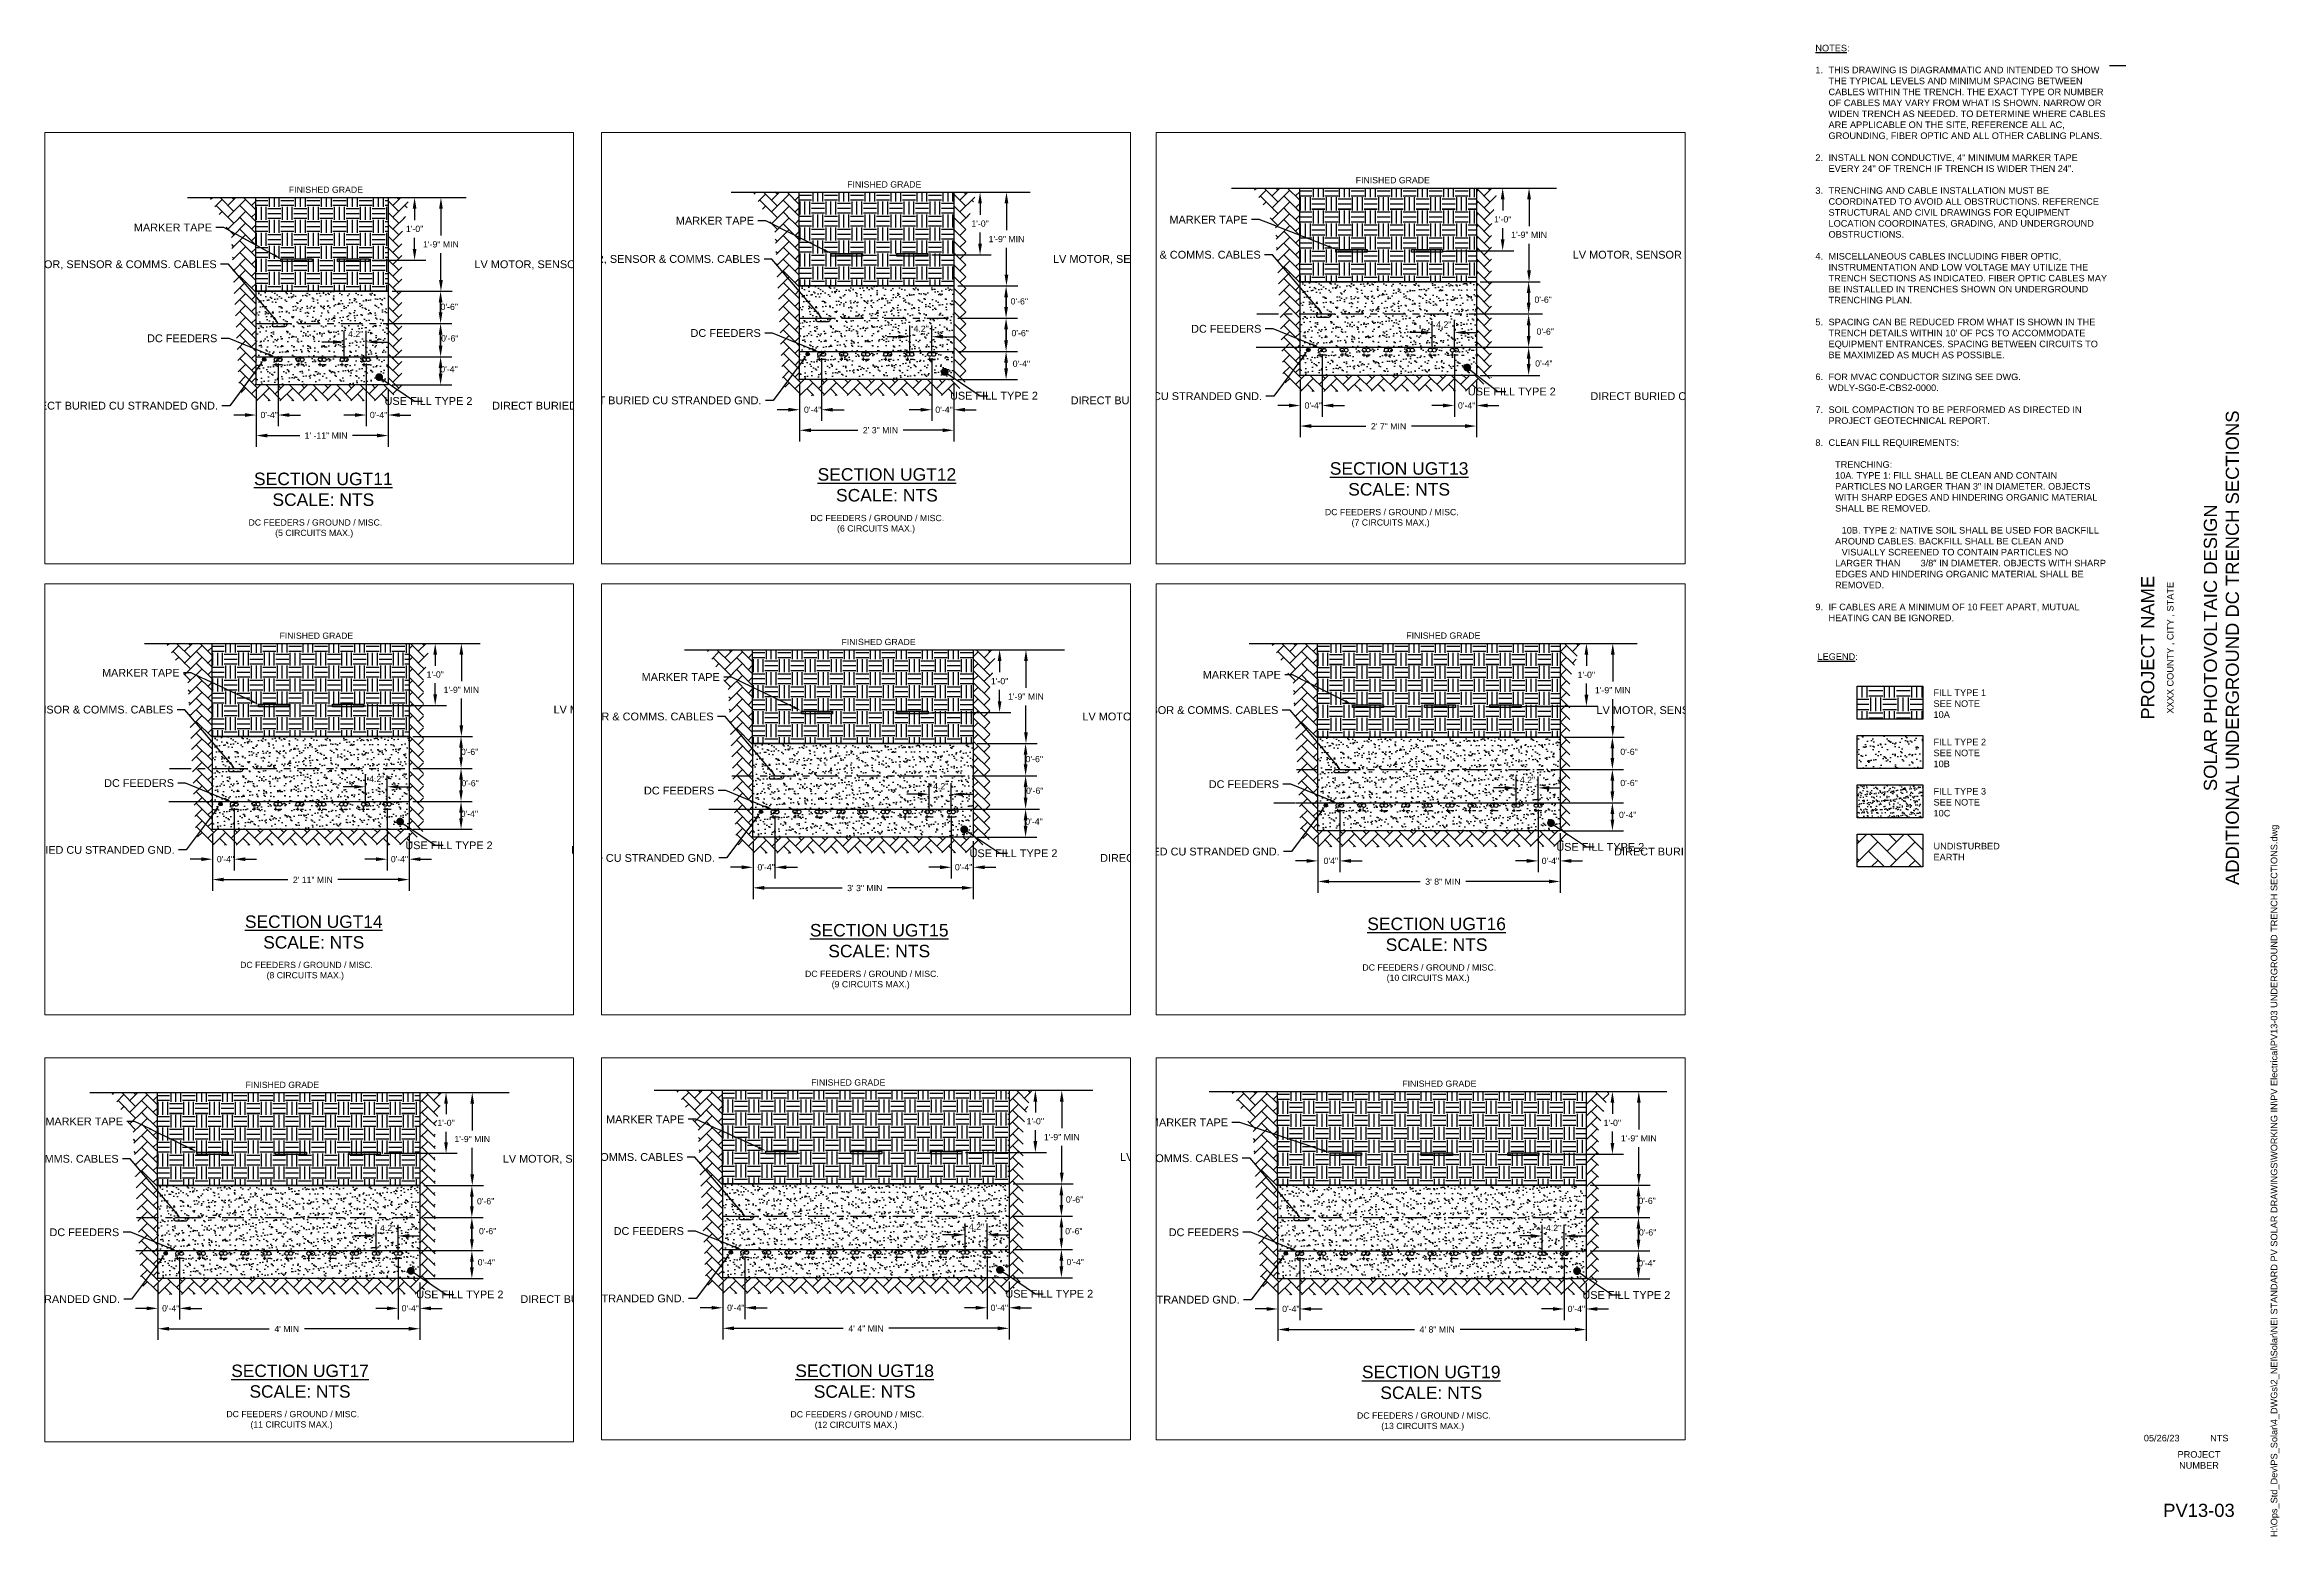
# Paper-space layout 'ADDITIONAL UNDERGROUND DC TRENCH SECTIONS' of a CAD drawing. Header units: feet. Extents: x -0.8 to 33.2, y -1 to 21.7.
# The model-space entities are those that its viewports show. They can reach past a viewport. Long polylines and large blocks are cut down to what shows.
import ezdxf
from ezdxf import colors
from ezdxf.entities.mleader import LeaderData, LeaderLine
from ezdxf.enums import TextEntityAlignment as Align
from ezdxf.math import Vec2, Vec3

# ---------------------------------------------------------------- set-up
doc = ezdxf.new("R2010")
doc.units = ezdxf.units.FT
doc.header["$MEASUREMENT"] = 0
doc.linetypes.add('CENTER', pattern=[2, 1.25, -0.25, 0.25, -0.25])
for name, color, linetype in [('E-CABL-HARN-CBHR', 2, 'Continuous'), ('E-CABL-INST', 1, 'INSTRUMENT_CABLE'), ('E-CABL-UG2', 142, 'GROUND_WIRE_G2'), ('E-FIN-GR', 4, 'Continuous'), ('E-MRKR-TREN', 6, 'Continuous'), ('E-TREN', 3, 'Continuous'), ('E-TREN-HATCH', 254, 'Continuous'), ('G-ANNO-TEXT', 1, 'Continuous'), ('G-ANNO-TTBL', 1, 'Continuous'), ('G-DIMS', 7, 'Continuous'), ('G-NOTES', 7, 'Continuous'), ('G-TEXT', 7, 'Continuous'), ('text', 1, 'Continuous'), ('X-SES2-TREN_SECT$0$G-TEXT', 7, 'Continuous')]:
    doc.layers.add(name, color=color, linetype=linetype)
doc.layers.add('G-NPLT', color=67, linetype='Continuous', plot=False)
doc.layers.add('VP', color=7, linetype='Continuous', plot=False)
doc.styles.add('NEI-A', font='arial.ttf')
doc.styles.get("Standard").update_dxf_attribs({"font": 'arial.ttf'})
doc.linetypes.add('GROUND_WIRE_G2', pattern='A,1,-0.2,["G2",Standard,S=0.1,R=0,X=-0.1,Y=-0.05],-0.2', length=1.4)
doc.linetypes.add('INSTRUMENT_CABLE', pattern='A,1,-0.2,["INST",Standard,S=0.1,R=0,X=-0.09,Y=-0.05],-0.3', length=1.5)
doc.dimstyles.new('Annotative - Arch', dxfattribs={"dimscale": 0, "dimtxt": 0.1, "dimasz": 0.18, "dimexe": 0.18, "dimexo": 0.0625, "dimgap": 0.09, "dimtad": 0, "dimtih": 1, "dimtoh": 1, "dimdec": 4, "dimlfac": 12, "dimzin": 0, "dimdsep": 46, "dimlunit": 4, "dimtxsty": 'NEI-A', "dimcen": 0.09, "dimadec": 1, "dimazin": 0, "dimtfac": 1, "dimtdec": 4, "dimtofl": 0, "dimtmove": 0, "dimatfit": 3, "dimfxl": 1, "dimtolj": 1, "dimtzin": 0, "dimarcsym": 0})

psp = doc.layouts.new('ADDITIONAL UNDERGROUND DC TRENCH SECTIONS')

# ---------------------------------------------------------------- texts
at = {"insert": (33.027, -1.002), "char_height": 0.1, "width": 11.71546, "attachment_point": 1, "rotation": 90, "style": 'NEI-A'}
psp.add_mtext('H:\\\\Ops_Std_Dev\\\\PS_Solar\\\\4_DWGs\\\\2_NEI\\\\Solar\\\\NEI STANDARD PV SOLAR DRAWINGS\\\\WORKING IN\\\\PV Electrical\\\\PV13-03 UNDERGROUND TRENCH SECTIONS.dwg', dxfattribs=at)
at = {"layer": 'G-ANNO-TEXT', "insert": (26.1, 21.698), "char_height": 0.1, "attachment_point": 1, "style": 'NEI-A'}
psp.add_mtext_dynamic_manual_height_columns('\\A1;{\\LNOTES}:\\P\\P\\pi-0.2,l0.2,t0.2;{\\A0;1.^ITHIS DRAWING IS DIAGRAMMATIC AND INTENDED TO SHOW THE TYPICAL LEVELS AND MINIMUM SPACING BETWEEN CABLES WITHIN THE TRENCH. THE EXACT TYPE OR NUMBER OF CABLES MAY VARY FROM WHAT IS SHOWN. NARROW OR WIDEN TRENCH AS NEEDED. TO DETERMINE WHERE CABLES ARE APPLICABLE ON THE SITE, REFERENCE ALL AC, GROUNDING, FIBER OPTIC AND ALL OTHER CABLING PLANS.\\P\\pi0,l0,tz;\\P\\pi-0.2,l0.2,t0.2;}2.^IINSTALL NON CONDUCTIVE, 4" MINIMUM MARKER TAPE EVERY 24" OF TRENCH IF TRENCH IS WIDER THEN 24".\\P\\pi0,l0,tz;\\P\\pi-0.2,l0.2,t0.2;{\\A0;3.^ITRENCHING AND CABLE INSTALLATION MUST BE COORDINATED TO AVOID ALL OBSTRUCTIONS. REFERENCE STRUCTURAL AND CIVIL DRAWINGS FOR EQUIPMENT LOCATION COORDINATES, GRADING, AND UNDERGROUND OBSTRUCTIONS.\\P\\pi0,l0,tz;}\\P\\pi-0.2,l0.2,t0.2;4.^IMISCELLANEOUS CABLES INCLUDING FIBER OPTIC, INSTRUMENTATION AND LOW VOLTAGE MAY UTILIZE THE TRENCH SECTIONS AS INDICATED. {\\A0;FIBER OPTIC CABLES MAY BE INSTALLED IN TRENCHES SHOWN ON UNDERGROUND TRENCHING PLAN.\\P\\pi0,l0,tz;}\\P\\pi-0.2,l0.2,t0.2;5.^ISPACING CAN BE REDUCED FROM WHAT IS SHOWN IN THE TRENCH DETAILS WITHIN 10\' OF PCS TO ACCOMMODATE EQUIPMENT ENTRANCES. SPACING BETWEEN CIRCUITS TO BE MAXIMIZED AS MUCH AS POSSIBLE.\\P\\pi0,l0,tz;\\P\\pi-0.2,l0.2,t0.2;6.^IFOR MVAC CONDUCTOR SIZING SEE DWG. WDLY-SG0-E-CBS2-0000. \\P\\pi0,l0,tz;\\P\\pi-0.2,l0.2,t0.2;7.^ISOIL COMPACTION TO BE PERFORMED AS DIRECTED IN PROJECT GEOTECHNICAL REPORT.\\P\\pi0,l0,tz;\\P\\pi-0.2,l0.2,t0.2;8.^ICLEAN FILL REQUIREMENTS:\\P\\pi0,l0,tz;\\P\\pl0.3;TRENCHING:\\P10A. TYPE 1: FILL SHALL BE CLEAN AND CONTAIN PARTICLES NO LARGER THAN 3" IN DIAMETER. OBJECTS WITH SHARP EDGES AND HINDERING ORGANIC MATERIAL SHALL BE REMOVED.\\P\\P\\pi-0.3;^I10B. TYPE 2: NATIVE SOIL SHALL BE USED FOR BACKFILL  AROUND CABLES. BACKFILL SHALL BE CLEAN AND ^I^IVISUALLY SCREENED TO CONTAIN PARTICLES NO LARGER THAN ^I3/8" IN DIAMETER. OBJECTS WITH SHARP EDGES AND HINDERING ORGANIC MATERIAL SHALL BE REMOVED.\\P\\P\\pi-0.2,l0.2,t0.2;9.^IIF CABLES ARE A MINIMUM OF 10 FEET APART, MUTUAL HEATING CAN BE IGNORED.\\P\\pi-0.3,l0.3,tz;^I', width=4.425, gutter_width=0.938, heights=[0], dxfattribs=at)
at = {"layer": 'G-ANNO-TTBL', "style": 'NEI-A'}
psp.add_text('XXXX COUNTY , CITY , STATE', height=0.1, rotation=90, dxfattribs=at).set_placement((31.506, 12.526), align=Align.MIDDLE)
at = {"layer": 'G-ANNO-TTBL', "char_height": 0.2, "attachment_point": 5, "rotation": 90, "style": 'NEI-A'}
for s, insert in [('SOLAR PHOTOVOLTAIC DESIGN\\PADDITIONAL UNDERGROUND DC TRENCH SECTIONS', (32.277, 12.526)), ('PROJECT NAME', (31.156, 12.526))]:
    psp.add_mtext_dynamic_manual_height_columns(s, width=7.8846, gutter_width=0.5, heights=[0], dxfattribs=dict(at, insert=insert))
at = {"layer": 'G-ANNO-TTBL', "style": 'NEI-A'}
for s, width, insert, char_height, attachment_point in [('05/26/23', 0.85482, (31.096, 0.502), 0.1, 4), ('NTS', 0.85482, (32.105, 0.502), 0.1, 4), ('PROJECT NUMBER', 0.85482, (31.935, 0.171), 0.1, 5), ('PV13-03', 1.7218, (31.935, -0.597), 0.2, 5)]:
    psp.add_mtext_dynamic_manual_height_columns(s, width=width, gutter_width=0.5, heights=[0], dxfattribs=dict(at, insert=insert, char_height=char_height, attachment_point=attachment_point))

msp = doc.modelspace()

# ---------------------------------------------------------------- texts
at = {"layer": 'G-ANNO-TEXT', "char_height": 0.2, "attachment_point": 5, "style": 'NEI-A'}
for s, insert in [('{\\LSECTION UGT11\\P\\l\\C7;SCALE: NTS}', (833.6297579, 42.3177173)), ('{\\LSECTION UGT12\\P\\l\\C7;SCALE: NTS}', (841.4939574, 42.304395)), ('{\\LSECTION UGT13\\P\\l\\C7;SCALE: NTS}', (849.7826658, 42.3319779)), ('{\\LSECTION UGT14\\P\\l\\C7;SCALE: NTS}', (858.2442375, 42.3319779)), ('{\\LSECTION UGT15\\P\\l\\C7;SCALE: NTS}', (868.1814909, 42.3319779)), ('{\\LSECTION UGT16\\P\\l\\C7;SCALE: NTS}', (877.3825421, 42.3319779)), ('{\\LSECTION UGT17\\P\\l\\C7;SCALE: NTS}', (886.2847789, 42.3319779)), ('{\\LSECTION UGT18\\P\\l\\C7;SCALE: NTS}', (895.8767925, 42.3319779)), ('{\\LSECTION UGT19\\P\\l\\C7;SCALE: NTS}', (906.4692013, 42.3319779))]:
    msp.add_mtext_dynamic_manual_height_columns(s, width=5.832687783, gutter_width=0.546875, heights=[0], dxfattribs=dict(at, insert=insert))
at = {"layer": 'text', "char_height": 0.1, "attachment_point": 5, "style": 'NEI-A'}
for insert in [(833.6713912, 47.1147432), (841.4513825, 47.1147432), (849.6815674, 47.1147432), (858.2863312, 47.1147432), (868.1713392, 47.1147432), (877.4906314, 47.1147432), (885.9985, 47.1147432), (895.6148644, 47.1147432), (906.5995263, 47.1147432)]:
    msp.add_mtext_dynamic_manual_height_columns('FINISHED GRADE', width=1.462168794, gutter_width=0.546875, heights=[0], dxfattribs=dict(at, insert=insert))
at = {"layer": 'X-SES2-TREN_SECT$0$G-TEXT', "char_height": 0.1, "attachment_point": 5, "style": 'NEI-A'}
for s, insert in [(' DC FEEDERS / GROUND / MISC.\\P(7 CIRCUITS MAX.)', (849.6464259, 41.7036022)), (' DC FEEDERS / GROUND / MISC.\\P(8 CIRCUITS MAX.)', (858.1079976, 41.7036022)), (' DC FEEDERS / GROUND / MISC.\\P(9 CIRCUITS MAX.)', (868.045251, 41.7036022)), (' DC FEEDERS / GROUND / MISC.\\P(10 CIRCUITS MAX.)', (877.2463022, 41.7036022)), (' DC FEEDERS / GROUND / MISC.\\P(11 CIRCUITS MAX.)', (886.148539, 41.7036022)), (' DC FEEDERS / GROUND / MISC.\\P(12 CIRCUITS MAX.)', (895.7405526, 41.7036022)), (' DC FEEDERS / GROUND / MISC.\\P(13 CIRCUITS MAX.)', (906.3329614, 41.7036022)), (' DC FEEDERS / GROUND / MISC.\\P(5 CIRCUITS MAX.)', (833.4835257, 41.6893416)), (' DC FEEDERS / GROUND / MISC.\\P(6 CIRCUITS MAX.)', (841.3201182, 41.6760194))]:
    msp.add_mtext_dynamic_manual_height_columns(s, width=5.021927083, gutter_width=0.546875, heights=[0], dxfattribs=dict(at, insert=insert))

# ---------------------------------------------------------------- blocks, each defined once
blk = doc.blocks.new('SOIL LEGEND')
at = {"layer": 'G-NOTES'}
h = blk.add_hatch(dxfattribs=at)
h.set_pattern_fill('EARTH', color=1, scale=0.8333)
h.set_pattern_definition([(0, (-25.58242, -14.87), (0.208325, 0.208325), [0.208325, -0.208325]), (0, (-25.58242, -14.79188), (0.208325, 0.208325), [0.208325, -0.208325]), (0, (-25.58242, -14.71376), (0.208325, 0.208325), [0.208325, -0.208325]), (90, (-25.55638, -14.68771), (-0.208325, 0.208325), [0.208325, -0.208325]), (90, (-25.47826, -14.68771), (-0.208325, 0.208325), [0.208325, -0.208325]), (90, (-25.40014, -14.68771), (-0.208325, 0.208325), [0.208325, -0.208325])])
h.paths.add_polyline_path([(0.604, -0.5), (1.604, -0.5), (1.604, -1), (0.604, -1)])
h = blk.add_hatch(dxfattribs=at)
h.set_pattern_fill('AR-SAND', color=1, scale=0.08333)
h.set_pattern_definition([(37.5, (-25.58242, -14.87), (-0.00524924, 0.1605622), [0, -0.1266616, 0, -0.141661, 0, -0.13541125]), (7.5, (-25.58242, -14.87), (0.1474755, 0.2351694), [0, -0.0683306, 0, -0.1141621, 0, -0.04374825]), (327.5, (-25.68492, -14.87), (0.25950144, 0.0004716), [0, -0.041665, 0, -0.149994, 0, -0.1958255]), (317.5, (-25.68492, -14.87), (0.2505005, 0.0731367), [0, -0.0208325, 0, -0.0983294, 0, -0.1124955])])
h.paths.add_polyline_path([(0.604, -1.25), (1.604, -1.25), (1.604, -1.75), (0.604, -1.75)])
h = blk.add_hatch(dxfattribs=at)
h.set_pattern_fill('AR-SAND', color=1, scale=0.05)
h.set_pattern_definition([(37.5, (-1.74852, -1.5), (-0.0031497, 0.0963412), [0, -0.076, 0, -0.085, 0, -0.08125]), (7.5, (-1.74852, -1.5), (0.088489, 0.1411073), [0, -0.041, 0, -0.0685, 0, -0.02625]), (327.5, (-1.81002, -1.5), (0.155707, 0.000283), [0, -0.025, 0, -0.09, 0, -0.1175]), (317.5, (-1.81002, -1.5), (0.1503063, 0.043884), [0, -0.0125, 0, -0.059, 0, -0.0675])])
h.paths.add_polyline_path([(0.604, -2), (1.604, -2), (1.604, -2.5), (0.604, -2.5)])
h = blk.add_hatch(dxfattribs=at)
h.set_pattern_fill('AR-HBONE', color=1, scale=0.05)
h.set_pattern_definition([(45, (0.60396, -0.75), (0, 0.282843), [0.6, -0.2]), (135, (0.74538, -0.60858), (2e-17, 0.282843), [0.6, -0.2])])
h.paths.add_polyline_path([(0.604, -2.75), (1.604, -2.75), (1.604, -3.25), (0.604, -3.25)])
at = {"layer": 'G-NOTES', "color": 1}
for points in [[(0.604, -0.5), (1.604, -0.5), (1.604, -1), (0.604, -1)], [(0.604, -1.25), (1.604, -1.25), (1.604, -1.75), (0.604, -1.75)], [(0.604, -2), (1.604, -2), (1.604, -2.5), (0.604, -2.5)], [(0.604, -2.75), (1.604, -2.75), (1.604, -3.25), (0.604, -3.25)]]:
    blk.add_lwpolyline(points, close=True, dxfattribs=at)
at = {"layer": 'G-NOTES', "color": 1, "char_height": 0.1, "style": 'NEI-A'}
for s, width, insert, attachment_point in [('{\\fArial|b0|i0|c0|p34;\\W1;\\LLEGEND\\l:}', 0.75249, (0, 0), 1), ('FILL TYPE 1 SEE NOTE 10A', 0.95526, (1.765, -0.766), 4), ('FILL TYPE 2 SEE NOTE 10B', 0.94693, (1.765, -1.516), 4), ('FILL TYPE 3 SEE NOTE 10C', 0.95526, (1.765, -2.266), 4), ('UNDISTURBED EARTH', 0.88443, (1.765, -3.016), 4)]:
    blk.add_mtext_dynamic_manual_height_columns(s, width=width, gutter_width=0.547, heights=[0], dxfattribs=dict(at, insert=insert, attachment_point=attachment_point))
blk = doc.blocks.new('*D142')
at = {"layer": 'Defpoints', "color": 0, "transparency": 16777216}
for p in [(908.956, 46.99), (909.37, 46.99), (908.194, 45.987)]:
    blk.add_point(p, dxfattribs=at)
at = {"layer": 'text', "color": 0, "lineweight": -2, "transparency": 16777216}
for p, q in [((909.018, 46.99), (909.55, 46.99)), ((909.37, 46.81), (909.37, 46.63)), ((909.37, 46.167), (909.37, 46.347)), ((908.256, 45.987), (909.55, 45.987))]:
    blk.add_line(p, q, dxfattribs=at)
at = {"layer": 'text', "color": 0, "transparency": 16777216}
for points in [[(909.34, 46.81), (909.4, 46.81), (909.37, 46.99)], [(909.34, 46.167), (909.4, 46.167), (909.37, 45.987)]]:
    blk.add_solid(points, dxfattribs=at)
at = {"layer": 'text', "color": 0, "transparency": 16777216, "insert": (909.37, 46.488), "char_height": 0.1, "attachment_point": 5, "style": 'NEI-A'}
blk.add_mtext("\\A1;1'-0''", dxfattribs=at)
blk = doc.blocks.new('*D143')
at = {"layer": 'Defpoints', "color": 0, "transparency": 16777216}
for p in [(908.949, 46.99), (909.793, 46.99), (908.949, 45.49)]:
    blk.add_point(p, dxfattribs=at)
at = {"layer": 'text', "color": 0, "lineweight": -2, "transparency": 16777216}
for p, q in [((909.012, 46.99), (909.973, 46.99)), ((909.793, 46.81), (909.793, 46.381)), ((909.793, 45.67), (909.793, 46.099)), ((909.012, 45.49), (909.973, 45.49))]:
    blk.add_line(p, q, dxfattribs=at)
at = {"layer": 'text', "color": 0, "transparency": 16777216}
for points in [[(909.763, 46.81), (909.823, 46.81), (909.793, 46.99)], [(909.763, 45.67), (909.823, 45.67), (909.793, 45.49)]]:
    blk.add_solid(points, dxfattribs=at)
at = {"layer": 'text', "color": 0, "transparency": 16777216, "insert": (909.793, 46.24), "char_height": 0.1, "attachment_point": 5, "style": 'NEI-A'}
blk.add_mtext('\\A1;1\'-9" MIN', dxfattribs=at)
blk = doc.blocks.new('*D127')
at = {"layer": 'Defpoints', "color": 0, "transparency": 16777216}
for p in [(904.365, 44.395), (904.013, 43.99), (904.365, 43.508)]:
    blk.add_point(p, dxfattribs=at)
at = {"layer": 'text', "color": 0, "lineweight": -2, "transparency": 16777216}
for p, q in [((904.365, 44.332), (904.365, 43.328)), ((904.013, 43.927), (904.013, 43.328)), ((903.833, 43.508), (903.653, 43.508)), ((904.545, 43.508), (904.725, 43.508))]:
    blk.add_line(p, q, dxfattribs=at)
at = {"layer": 'text', "color": 0, "transparency": 16777216}
for points in [[(903.833, 43.538), (903.833, 43.478), (904.013, 43.508)], [(904.545, 43.538), (904.545, 43.478), (904.365, 43.508)]]:
    blk.add_solid(points, dxfattribs=at)
at = {"layer": 'text', "color": 0, "transparency": 16777216, "insert": (904.222, 43.508), "char_height": 0.1, "attachment_point": 5, "style": 'NEI-A'}
blk.add_mtext('\\A1;0\'-4"', dxfattribs=at)
blk = doc.blocks.new('*D128')
at = {"layer": 'Defpoints', "color": 0, "transparency": 16777216}
for p in [(908.949, 44.974), (908.949, 44.44), (909.787, 44.44)]:
    blk.add_point(p, dxfattribs=at)
at = {"layer": 'text', "color": 0, "lineweight": -2, "transparency": 16777216}
for p, q in [((909.012, 44.974), (909.967, 44.974)), ((909.787, 44.62), (909.787, 44.8)), ((909.787, 44.794), (909.787, 44.614)), ((909.012, 44.44), (909.967, 44.44))]:
    blk.add_line(p, q, dxfattribs=at)
at = {"layer": 'text', "color": 0, "transparency": 16777216}
for points in [[(909.757, 44.794), (909.817, 44.794), (909.787, 44.974)], [(909.757, 44.62), (909.817, 44.62), (909.787, 44.44)]]:
    blk.add_solid(points, dxfattribs=at)
at = {"layer": 'text', "color": 0, "transparency": 16777216, "insert": (909.933, 44.734), "char_height": 0.1, "attachment_point": 5, "style": 'NEI-A'}
blk.add_mtext('\\A1;0\'-6"', dxfattribs=at)
blk = doc.blocks.new('_Dot')
at = {"color": 0, "linetype": 'ByBlock', "lineweight": -2}
blk.add_line((-0.5, 0), (-1, 0), dxfattribs=at)
at = {"color": 0, "linetype": 'ByBlock', "const_width": 0.5}
blk.add_lwpolyline([(-0.25, 0, 1), (0.25, 0, 1)], format="xyb", close=True, dxfattribs=at)
blk = doc.blocks.new('*D129')
at = {"layer": 'Defpoints', "color": 0, "transparency": 16777216}
for p in [(908.597, 44.395), (908.949, 43.99), (908.949, 43.508)]:
    blk.add_point(p, dxfattribs=at)
at = {"layer": 'text', "color": 0, "lineweight": -2, "transparency": 16777216}
for p, q in [((908.597, 44.332), (908.597, 43.328)), ((908.949, 43.927), (908.949, 43.328)), ((908.417, 43.508), (908.237, 43.508)), ((909.129, 43.508), (909.309, 43.508))]:
    blk.add_line(p, q, dxfattribs=at)
at = {"layer": 'text', "color": 0, "transparency": 16777216}
for points in [[(908.417, 43.538), (908.417, 43.478), (908.597, 43.508)], [(909.129, 43.538), (909.129, 43.478), (908.949, 43.508)]]:
    blk.add_solid(points, dxfattribs=at)
at = {"layer": 'text', "color": 0, "transparency": 16777216, "insert": (908.793, 43.508), "char_height": 0.1, "attachment_point": 5, "style": 'NEI-A'}
blk.add_mtext('\\A1;0\'-4"', dxfattribs=at)
blk = doc.blocks.new('*D130')
at = {"layer": 'Defpoints', "color": 0, "transparency": 16777216}
for p in [(908.244, 44.395), (908.597, 44.677), (908.597, 44.395)]:
    blk.add_point(p, dxfattribs=at)
at = {"layer": 'text', "color": 0, "lineweight": -2, "transparency": 16777216}
for p, q in [((908.244, 44.457), (908.244, 44.857)), ((908.597, 44.457), (908.597, 44.857)), ((908.064, 44.677), (907.884, 44.677)), ((908.777, 44.677), (908.957, 44.677))]:
    blk.add_line(p, q, dxfattribs=at)
at = {"layer": 'text', "color": 0, "transparency": 16777216}
for points in [[(908.064, 44.707), (908.064, 44.647), (908.244, 44.677)], [(908.777, 44.707), (908.777, 44.647), (908.597, 44.677)]]:
    blk.add_solid(points, dxfattribs=at)
at = {"layer": 'text', "color": 0, "transparency": 16777216, "insert": (908.428, 44.805), "char_height": 0.1, "attachment_point": 5, "style": 'NEI-A'}
blk.add_mtext('\\A1;4.2"', dxfattribs=at)
blk = doc.blocks.new('*D131')
at = {"layer": 'Defpoints', "color": 0, "transparency": 16777216}
for p in [(908.949, 45.49), (908.949, 44.974), (909.787, 44.974)]:
    blk.add_point(p, dxfattribs=at)
at = {"layer": 'text', "color": 0, "lineweight": -2, "transparency": 16777216}
for p, q in [((909.012, 45.49), (909.967, 45.49)), ((909.787, 45.154), (909.787, 45.334)), ((909.787, 45.31), (909.787, 45.13)), ((909.012, 44.974), (909.967, 44.974))]:
    blk.add_line(p, q, dxfattribs=at)
at = {"layer": 'text', "color": 0, "transparency": 16777216}
for points in [[(909.757, 45.31), (909.817, 45.31), (909.787, 45.49)], [(909.757, 45.154), (909.817, 45.154), (909.787, 44.974)]]:
    blk.add_solid(points, dxfattribs=at)
at = {"layer": 'text', "color": 0, "transparency": 16777216, "insert": (909.926, 45.24), "char_height": 0.1, "attachment_point": 5, "style": 'NEI-A'}
blk.add_mtext('\\A1;0\'-6"', dxfattribs=at)
blk = doc.blocks.new('*D132')
at = {"layer": 'Defpoints', "color": 0, "transparency": 16777216}
for p in [(908.949, 44.44), (908.949, 43.99), (909.787, 43.99)]:
    blk.add_point(p, dxfattribs=at)
at = {"layer": 'text', "color": 0, "lineweight": -2, "transparency": 16777216}
for p, q in [((909.012, 44.44), (909.967, 44.44)), ((909.787, 44.17), (909.787, 44.35)), ((909.787, 44.26), (909.787, 44.08)), ((909.012, 43.99), (909.967, 43.99))]:
    blk.add_line(p, q, dxfattribs=at)
at = {"layer": 'text', "color": 0, "transparency": 16777216}
for points in [[(909.757, 44.26), (909.817, 44.26), (909.787, 44.44)], [(909.757, 44.17), (909.817, 44.17), (909.787, 43.99)]]:
    blk.add_solid(points, dxfattribs=at)
at = {"layer": 'text', "color": 0, "transparency": 16777216, "insert": (909.922, 44.24), "char_height": 0.1, "attachment_point": 5, "style": 'NEI-A'}
blk.add_mtext('\\A1;0\'-4"', dxfattribs=at)
blk = doc.blocks.new('*D118')
at = {"layer": 'Defpoints', "color": 0, "transparency": 16777216}
for p in [(904.013, 43.99), (908.949, 43.99), (908.949, 43.179)]:
    blk.add_point(p, dxfattribs=at)
at = {"layer": 'text', "color": 0, "lineweight": -2, "transparency": 16777216}
for p, q in [((904.013, 43.927), (904.013, 42.999)), ((908.949, 43.927), (908.949, 42.999)), ((904.193, 43.179), (906.199, 43.179)), ((908.769, 43.179), (906.931, 43.179))]:
    blk.add_line(p, q, dxfattribs=at)
at = {"layer": 'text', "color": 0, "transparency": 16777216}
for points in [[(904.193, 43.209), (904.193, 43.149), (904.013, 43.179)], [(908.769, 43.209), (908.769, 43.149), (908.949, 43.179)]]:
    blk.add_solid(points, dxfattribs=at)
at = {"layer": 'text', "color": 0, "transparency": 16777216, "insert": (906.565, 43.179), "char_height": 0.1, "attachment_point": 5, "style": 'NEI-A'}
blk.add_mtext('\\A1;4\' 8" MIN', dxfattribs=at)
blk = doc.blocks.new('*D119')
at = {"layer": 'Defpoints', "color": 0, "transparency": 16777216}
for p in [(898.195, 46.99), (898.61, 46.99), (897.431, 45.996)]:
    blk.add_point(p, dxfattribs=at)
at = {"layer": 'text', "color": 0, "lineweight": -2, "transparency": 16777216}
for p, q in [((898.258, 46.99), (898.79, 46.99)), ((898.61, 46.81), (898.61, 46.634)), ((898.61, 46.176), (898.61, 46.352)), ((897.493, 45.996), (898.79, 45.996))]:
    blk.add_line(p, q, dxfattribs=at)
at = {"layer": 'text', "color": 0, "transparency": 16777216}
for points in [[(898.58, 46.81), (898.64, 46.81), (898.61, 46.99)], [(898.58, 46.176), (898.64, 46.176), (898.61, 45.996)]]:
    blk.add_solid(points, dxfattribs=at)
at = {"layer": 'text', "color": 0, "transparency": 16777216, "insert": (898.61, 46.493), "char_height": 0.1, "attachment_point": 5, "style": 'NEI-A'}
blk.add_mtext("\\A1;1'-0''", dxfattribs=at)
blk = doc.blocks.new('*D120')
at = {"layer": 'Defpoints', "color": 0, "transparency": 16777216}
for p in [(898.189, 46.99), (899.033, 46.99), (898.189, 45.49)]:
    blk.add_point(p, dxfattribs=at)
at = {"layer": 'text', "color": 0, "lineweight": -2, "transparency": 16777216}
for p, q in [((898.252, 46.99), (899.213, 46.99)), ((899.033, 46.81), (899.033, 46.381)), ((899.033, 45.67), (899.033, 46.099)), ((898.252, 45.49), (899.213, 45.49))]:
    blk.add_line(p, q, dxfattribs=at)
at = {"layer": 'text', "color": 0, "transparency": 16777216}
for points in [[(899.003, 46.81), (899.063, 46.81), (899.033, 46.99)], [(899.003, 45.67), (899.063, 45.67), (899.033, 45.49)]]:
    blk.add_solid(points, dxfattribs=at)
at = {"layer": 'text', "color": 0, "transparency": 16777216, "insert": (899.033, 46.24), "char_height": 0.1, "attachment_point": 5, "style": 'NEI-A'}
blk.add_mtext('\\A1;1\'-9" MIN', dxfattribs=at)
blk = doc.blocks.new('*D121')
at = {"layer": 'Defpoints', "color": 0, "transparency": 16777216}
for p in [(893.957, 44.395), (893.606, 43.99), (893.957, 43.508)]:
    blk.add_point(p, dxfattribs=at)
at = {"layer": 'text', "color": 0, "lineweight": -2, "transparency": 16777216}
for p, q in [((893.957, 44.332), (893.957, 43.328)), ((893.606, 43.927), (893.606, 43.328)), ((893.426, 43.508), (893.246, 43.508)), ((894.137, 43.508), (894.317, 43.508))]:
    blk.add_line(p, q, dxfattribs=at)
at = {"layer": 'text', "color": 0, "transparency": 16777216}
for points in [[(893.426, 43.538), (893.426, 43.478), (893.606, 43.508)], [(894.137, 43.538), (894.137, 43.478), (893.957, 43.508)]]:
    blk.add_solid(points, dxfattribs=at)
at = {"layer": 'text', "color": 0, "transparency": 16777216, "insert": (893.814, 43.508), "char_height": 0.1, "attachment_point": 5, "style": 'NEI-A'}
blk.add_mtext('\\A1;0\'-4"', dxfattribs=at)
blk = doc.blocks.new('*D122')
at = {"layer": 'Defpoints', "color": 0, "transparency": 16777216}
for p in [(898.189, 44.974), (898.189, 44.44), (899.027, 44.44)]:
    blk.add_point(p, dxfattribs=at)
at = {"layer": 'text', "color": 0, "lineweight": -2, "transparency": 16777216}
for p, q in [((898.252, 44.974), (899.207, 44.974)), ((899.027, 44.62), (899.027, 44.8)), ((899.027, 44.794), (899.027, 44.614)), ((898.252, 44.44), (899.207, 44.44))]:
    blk.add_line(p, q, dxfattribs=at)
at = {"layer": 'text', "color": 0, "transparency": 16777216}
for points in [[(898.997, 44.794), (899.057, 44.794), (899.027, 44.974)], [(898.997, 44.62), (899.057, 44.62), (899.027, 44.44)]]:
    blk.add_solid(points, dxfattribs=at)
at = {"layer": 'text', "color": 0, "transparency": 16777216, "insert": (899.226, 44.734), "char_height": 0.1, "attachment_point": 5, "style": 'NEI-A'}
blk.add_mtext('\\A1;0\'-6"', dxfattribs=at)
blk = doc.blocks.new('*D123')
at = {"layer": 'Defpoints', "color": 0, "transparency": 16777216}
for p in [(897.836, 44.395), (898.189, 43.99), (898.189, 43.508)]:
    blk.add_point(p, dxfattribs=at)
at = {"layer": 'text', "color": 0, "lineweight": -2, "transparency": 16777216}
for p, q in [((897.836, 44.332), (897.836, 43.328)), ((898.189, 43.927), (898.189, 43.328)), ((897.656, 43.508), (897.476, 43.508)), ((898.369, 43.508), (898.549, 43.508))]:
    blk.add_line(p, q, dxfattribs=at)
at = {"layer": 'text', "color": 0, "transparency": 16777216}
for points in [[(897.656, 43.538), (897.656, 43.478), (897.836, 43.508)], [(898.369, 43.538), (898.369, 43.478), (898.189, 43.508)]]:
    blk.add_solid(points, dxfattribs=at)
at = {"layer": 'text', "color": 0, "transparency": 16777216, "insert": (898.033, 43.508), "char_height": 0.1, "attachment_point": 5, "style": 'NEI-A'}
blk.add_mtext('\\A1;0\'-4"', dxfattribs=at)
blk = doc.blocks.new('*D124')
at = {"layer": 'Defpoints', "color": 0, "transparency": 16777216}
for p in [(897.484, 44.395), (897.836, 44.677), (897.836, 44.395)]:
    blk.add_point(p, dxfattribs=at)
at = {"layer": 'text', "color": 0, "lineweight": -2, "transparency": 16777216}
for p, q in [((897.484, 44.457), (897.484, 44.857)), ((897.836, 44.457), (897.836, 44.857)), ((897.304, 44.677), (897.124, 44.677)), ((898.016, 44.677), (898.196, 44.677))]:
    blk.add_line(p, q, dxfattribs=at)
at = {"layer": 'text', "color": 0, "transparency": 16777216}
for points in [[(897.304, 44.707), (897.304, 44.647), (897.484, 44.677)], [(898.016, 44.707), (898.016, 44.647), (897.836, 44.677)]]:
    blk.add_solid(points, dxfattribs=at)
at = {"layer": 'text', "color": 0, "transparency": 16777216, "insert": (897.668, 44.805), "char_height": 0.1, "attachment_point": 5, "style": 'NEI-A'}
blk.add_mtext('\\A1;4.2"', dxfattribs=at)
blk = doc.blocks.new('*D125')
at = {"layer": 'Defpoints', "color": 0, "transparency": 16777216}
for p in [(898.189, 45.49), (898.189, 44.974), (899.027, 44.974)]:
    blk.add_point(p, dxfattribs=at)
at = {"layer": 'text', "color": 0, "lineweight": -2, "transparency": 16777216}
for p, q in [((898.252, 45.49), (899.207, 45.49)), ((899.027, 45.154), (899.027, 45.334)), ((899.027, 45.31), (899.027, 45.13)), ((898.252, 44.974), (899.207, 44.974))]:
    blk.add_line(p, q, dxfattribs=at)
at = {"layer": 'text', "color": 0, "transparency": 16777216}
for points in [[(898.997, 45.31), (899.057, 45.31), (899.027, 45.49)], [(898.997, 45.154), (899.057, 45.154), (899.027, 44.974)]]:
    blk.add_solid(points, dxfattribs=at)
at = {"layer": 'text', "color": 0, "transparency": 16777216, "insert": (899.237, 45.24), "char_height": 0.1, "attachment_point": 5, "style": 'NEI-A'}
blk.add_mtext('\\A1;0\'-6"', dxfattribs=at)
blk = doc.blocks.new('*D126')
at = {"layer": 'Defpoints', "color": 0, "transparency": 16777216}
for p in [(898.189, 44.44), (898.189, 43.99), (899.027, 43.99)]:
    blk.add_point(p, dxfattribs=at)
at = {"layer": 'text', "color": 0, "lineweight": -2, "transparency": 16777216}
for p, q in [((898.252, 44.44), (899.207, 44.44)), ((899.027, 44.17), (899.027, 44.35)), ((899.027, 44.26), (899.027, 44.08)), ((898.252, 43.99), (899.207, 43.99))]:
    blk.add_line(p, q, dxfattribs=at)
at = {"layer": 'text', "color": 0, "transparency": 16777216}
for points in [[(898.997, 44.26), (899.057, 44.26), (899.027, 44.44)], [(898.997, 44.17), (899.057, 44.17), (899.027, 43.99)]]:
    blk.add_solid(points, dxfattribs=at)
at = {"layer": 'text', "color": 0, "transparency": 16777216, "insert": (899.248, 44.24), "char_height": 0.1, "attachment_point": 5, "style": 'NEI-A'}
blk.add_mtext('\\A1;0\'-4"', dxfattribs=at)
blk = doc.blocks.new('*D181')
at = {"layer": 'Defpoints', "color": 0, "transparency": 16777216}
for p in [(893.606, 43.99), (898.189, 43.99), (898.189, 43.179)]:
    blk.add_point(p, dxfattribs=at)
at = {"layer": 'text', "color": 0, "lineweight": -2, "transparency": 16777216}
for p, q in [((893.606, 43.927), (893.606, 42.999)), ((898.189, 43.927), (898.189, 42.999)), ((893.786, 43.179), (895.532, 43.179)), ((898.009, 43.179), (896.265, 43.179))]:
    blk.add_line(p, q, dxfattribs=at)
at = {"layer": 'text', "color": 0, "transparency": 16777216}
for points in [[(893.786, 43.209), (893.786, 43.149), (893.606, 43.179)], [(898.009, 43.209), (898.009, 43.149), (898.189, 43.179)]]:
    blk.add_solid(points, dxfattribs=at)
at = {"layer": 'text', "color": 0, "transparency": 16777216, "insert": (895.899, 43.175), "char_height": 0.1, "attachment_point": 5, "style": 'NEI-A'}
blk.add_mtext('\\A1;4\' 4" MIN', dxfattribs=at)
blk = doc.blocks.new('*D182')
at = {"layer": 'Defpoints', "color": 0, "transparency": 16777216}
for p in [(888.226, 46.99), (888.641, 46.99), (887.577, 46.01)]:
    blk.add_point(p, dxfattribs=at)
at = {"layer": 'text', "color": 0, "lineweight": -2, "transparency": 16777216}
for p, q in [((888.289, 46.99), (888.821, 46.99)), ((888.641, 46.81), (888.641, 46.641)), ((888.641, 46.19), (888.641, 46.359)), ((887.64, 46.01), (888.821, 46.01))]:
    blk.add_line(p, q, dxfattribs=at)
at = {"layer": 'text', "color": 0, "transparency": 16777216}
for points in [[(888.611, 46.81), (888.671, 46.81), (888.641, 46.99)], [(888.611, 46.19), (888.671, 46.19), (888.641, 46.01)]]:
    blk.add_solid(points, dxfattribs=at)
at = {"layer": 'text', "color": 0, "transparency": 16777216, "insert": (888.641, 46.5), "char_height": 0.1, "attachment_point": 5, "style": 'NEI-A'}
blk.add_mtext('\\A1;1\'-0"', dxfattribs=at)
blk = doc.blocks.new('*D183')
at = {"layer": 'Defpoints', "color": 0, "transparency": 16777216}
for p in [(888.22, 46.99), (889.064, 46.99), (888.22, 45.49)]:
    blk.add_point(p, dxfattribs=at)
at = {"layer": 'text', "color": 0, "lineweight": -2, "transparency": 16777216}
for p, q in [((888.283, 46.99), (889.244, 46.99)), ((889.064, 46.81), (889.064, 46.381)), ((889.064, 45.67), (889.064, 46.099)), ((888.283, 45.49), (889.244, 45.49))]:
    blk.add_line(p, q, dxfattribs=at)
at = {"layer": 'text', "color": 0, "transparency": 16777216}
for points in [[(889.034, 46.81), (889.094, 46.81), (889.064, 46.99)], [(889.034, 45.67), (889.094, 45.67), (889.064, 45.49)]]:
    blk.add_solid(points, dxfattribs=at)
at = {"layer": 'text', "color": 0, "transparency": 16777216, "insert": (889.064, 46.24), "char_height": 0.1, "attachment_point": 5, "style": 'NEI-A'}
blk.add_mtext('\\A1;1\'-9" MIN', dxfattribs=at)
blk = doc.blocks.new('*D184')
at = {"layer": 'Defpoints', "color": 0, "transparency": 16777216}
for p in [(884.341, 44.395), (883.989, 43.99), (884.341, 43.508)]:
    blk.add_point(p, dxfattribs=at)
at = {"layer": 'text', "color": 0, "lineweight": -2, "transparency": 16777216}
for p, q in [((884.341, 44.332), (884.341, 43.328)), ((883.989, 43.927), (883.989, 43.328)), ((883.809, 43.508), (883.629, 43.508)), ((884.521, 43.508), (884.701, 43.508))]:
    blk.add_line(p, q, dxfattribs=at)
at = {"layer": 'text', "color": 0, "transparency": 16777216}
for points in [[(883.809, 43.538), (883.809, 43.478), (883.989, 43.508)], [(884.521, 43.538), (884.521, 43.478), (884.341, 43.508)]]:
    blk.add_solid(points, dxfattribs=at)
at = {"layer": 'text', "color": 0, "transparency": 16777216, "insert": (884.198, 43.508), "char_height": 0.1, "attachment_point": 5, "style": 'NEI-A'}
blk.add_mtext('\\A1;0\'-4"', dxfattribs=at)
blk = doc.blocks.new('*D185')
at = {"layer": 'Defpoints', "color": 0, "transparency": 16777216}
for p in [(888.22, 44.974), (888.22, 44.44), (889.058, 44.44)]:
    blk.add_point(p, dxfattribs=at)
at = {"layer": 'text', "color": 0, "lineweight": -2, "transparency": 16777216}
for p, q in [((888.283, 44.974), (889.238, 44.974)), ((889.058, 44.62), (889.058, 44.8)), ((889.058, 44.794), (889.058, 44.614)), ((888.283, 44.44), (889.238, 44.44))]:
    blk.add_line(p, q, dxfattribs=at)
at = {"layer": 'text', "color": 0, "transparency": 16777216}
for points in [[(889.028, 44.794), (889.088, 44.794), (889.058, 44.974)], [(889.028, 44.62), (889.088, 44.62), (889.058, 44.44)]]:
    blk.add_solid(points, dxfattribs=at)
at = {"layer": 'text', "color": 0, "transparency": 16777216, "insert": (889.312, 44.754), "char_height": 0.1, "attachment_point": 5, "style": 'NEI-A'}
blk.add_mtext('\\A1;0\'-6"', dxfattribs=at)
blk = doc.blocks.new('*D186')
at = {"layer": 'Defpoints', "color": 0, "transparency": 16777216}
for p in [(887.867, 44.395), (888.22, 43.99), (888.22, 43.508)]:
    blk.add_point(p, dxfattribs=at)
at = {"layer": 'text', "color": 0, "lineweight": -2, "transparency": 16777216}
for p, q in [((887.867, 44.332), (887.867, 43.328)), ((888.22, 43.927), (888.22, 43.328)), ((887.687, 43.508), (887.507, 43.508)), ((888.4, 43.508), (888.58, 43.508))]:
    blk.add_line(p, q, dxfattribs=at)
at = {"layer": 'text', "color": 0, "transparency": 16777216}
for points in [[(887.687, 43.538), (887.687, 43.478), (887.867, 43.508)], [(888.4, 43.538), (888.4, 43.478), (888.22, 43.508)]]:
    blk.add_solid(points, dxfattribs=at)
at = {"layer": 'text', "color": 0, "transparency": 16777216, "insert": (888.064, 43.508), "char_height": 0.1, "attachment_point": 5, "style": 'NEI-A'}
blk.add_mtext('\\A1;0\'-4"', dxfattribs=at)
blk = doc.blocks.new('*D187')
at = {"layer": 'Defpoints', "color": 0, "transparency": 16777216}
for p in [(887.515, 44.395), (887.867, 44.677), (887.867, 44.395)]:
    blk.add_point(p, dxfattribs=at)
at = {"layer": 'text', "color": 0, "lineweight": -2, "transparency": 16777216}
for p, q in [((887.515, 44.457), (887.515, 44.857)), ((887.867, 44.457), (887.867, 44.857)), ((887.335, 44.677), (887.155, 44.677)), ((888.047, 44.677), (888.227, 44.677))]:
    blk.add_line(p, q, dxfattribs=at)
at = {"layer": 'text', "color": 0, "transparency": 16777216}
for points in [[(887.335, 44.707), (887.335, 44.647), (887.515, 44.677)], [(888.047, 44.707), (888.047, 44.647), (887.867, 44.677)]]:
    blk.add_solid(points, dxfattribs=at)
at = {"layer": 'text', "color": 0, "transparency": 16777216, "insert": (887.699, 44.805), "char_height": 0.1, "attachment_point": 5, "style": 'NEI-A'}
blk.add_mtext('\\A1;4.2"', dxfattribs=at)
blk = doc.blocks.new('*D144')
at = {"layer": 'Defpoints', "color": 0, "transparency": 16777216}
for p in [(888.22, 45.49), (888.22, 44.974), (889.058, 44.974)]:
    blk.add_point(p, dxfattribs=at)
at = {"layer": 'text', "color": 0, "lineweight": -2, "transparency": 16777216}
for p, q in [((888.283, 45.49), (889.238, 45.49)), ((889.058, 45.154), (889.058, 45.334)), ((889.058, 45.31), (889.058, 45.13)), ((888.283, 44.974), (889.238, 44.974))]:
    blk.add_line(p, q, dxfattribs=at)
at = {"layer": 'text', "color": 0, "transparency": 16777216}
for points in [[(889.028, 45.31), (889.088, 45.31), (889.058, 45.49)], [(889.028, 45.154), (889.088, 45.154), (889.058, 44.974)]]:
    blk.add_solid(points, dxfattribs=at)
at = {"layer": 'text', "color": 0, "transparency": 16777216, "insert": (889.28, 45.236), "char_height": 0.1, "attachment_point": 5, "style": 'NEI-A'}
blk.add_mtext('\\A1;0\'-6"', dxfattribs=at)
blk = doc.blocks.new('*D145')
at = {"layer": 'Defpoints', "color": 0, "transparency": 16777216}
for p in [(888.22, 44.44), (888.22, 43.99), (889.058, 43.99)]:
    blk.add_point(p, dxfattribs=at)
at = {"layer": 'text', "color": 0, "lineweight": -2, "transparency": 16777216}
for p, q in [((888.283, 44.44), (889.238, 44.44)), ((889.058, 44.17), (889.058, 44.35)), ((889.058, 44.26), (889.058, 44.08)), ((888.283, 43.99), (889.238, 43.99))]:
    blk.add_line(p, q, dxfattribs=at)
at = {"layer": 'text', "color": 0, "transparency": 16777216}
for points in [[(889.028, 44.26), (889.088, 44.26), (889.058, 44.44)], [(889.028, 44.17), (889.088, 44.17), (889.058, 43.99)]]:
    blk.add_solid(points, dxfattribs=at)
at = {"layer": 'text', "color": 0, "transparency": 16777216, "insert": (889.291, 44.25), "char_height": 0.1, "attachment_point": 5, "style": 'NEI-A'}
blk.add_mtext('\\A1;0\'-4"', dxfattribs=at)
blk = doc.blocks.new('*D146')
at = {"layer": 'Defpoints', "color": 0, "transparency": 16777216}
for p in [(883.989, 43.99), (888.22, 43.99), (888.22, 43.179)]:
    blk.add_point(p, dxfattribs=at)
at = {"layer": 'text', "color": 0, "lineweight": -2, "transparency": 16777216}
for p, q in [((883.989, 43.927), (883.989, 42.999)), ((888.22, 43.927), (888.22, 42.999)), ((884.169, 43.179), (885.789, 43.179)), ((888.04, 43.179), (886.356, 43.179))]:
    blk.add_line(p, q, dxfattribs=at)
at = {"layer": 'text', "color": 0, "transparency": 16777216}
for points in [[(884.169, 43.209), (884.169, 43.149), (883.989, 43.179)], [(888.04, 43.209), (888.04, 43.149), (888.22, 43.179)]]:
    blk.add_solid(points, dxfattribs=at)
at = {"layer": 'text', "color": 0, "transparency": 16777216, "insert": (886.072, 43.175), "char_height": 0.1, "attachment_point": 5, "style": 'NEI-A'}
blk.add_mtext("\\A1;4' MIN", dxfattribs=at)
blk = doc.blocks.new('*D147')
at = {"layer": 'Defpoints', "color": 0, "transparency": 16777216}
for p in [(879.366, 46.99), (879.781, 46.99), (878.736, 45.987)]:
    blk.add_point(p, dxfattribs=at)
at = {"layer": 'text', "color": 0, "lineweight": -2, "transparency": 16777216}
for p, q in [((879.428, 46.99), (879.961, 46.99)), ((879.781, 46.81), (879.781, 46.63)), ((879.781, 46.167), (879.781, 46.347)), ((878.799, 45.987), (879.961, 45.987))]:
    blk.add_line(p, q, dxfattribs=at)
at = {"layer": 'text', "color": 0, "transparency": 16777216}
for points in [[(879.751, 46.81), (879.811, 46.81), (879.781, 46.99)], [(879.751, 46.167), (879.811, 46.167), (879.781, 45.987)]]:
    blk.add_solid(points, dxfattribs=at)
at = {"layer": 'text', "color": 0, "transparency": 16777216, "insert": (879.781, 46.488), "char_height": 0.1, "attachment_point": 5, "style": 'NEI-A'}
blk.add_mtext("\\A1;1'-0''", dxfattribs=at)
blk = doc.blocks.new('*D174')
at = {"layer": 'Defpoints', "color": 0, "transparency": 16777216}
for p in [(879.36, 46.99), (880.203, 46.99), (879.36, 45.49)]:
    blk.add_point(p, dxfattribs=at)
at = {"layer": 'text', "color": 0, "lineweight": -2, "transparency": 16777216}
for p, q in [((879.422, 46.99), (880.383, 46.99)), ((880.203, 46.81), (880.203, 46.381)), ((880.203, 45.67), (880.203, 46.099)), ((879.422, 45.49), (880.383, 45.49))]:
    blk.add_line(p, q, dxfattribs=at)
at = {"layer": 'text', "color": 0, "transparency": 16777216}
for points in [[(880.173, 46.81), (880.233, 46.81), (880.203, 46.99)], [(880.173, 45.67), (880.233, 45.67), (880.203, 45.49)]]:
    blk.add_solid(points, dxfattribs=at)
at = {"layer": 'text', "color": 0, "transparency": 16777216, "insert": (880.203, 46.24), "char_height": 0.1, "attachment_point": 5, "style": 'NEI-A'}
blk.add_mtext('\\A1;1\'-9" MIN', dxfattribs=at)
blk = doc.blocks.new('*D175')
at = {"layer": 'Defpoints', "color": 0, "transparency": 16777216}
for p in [(875.833, 44.395), (875.481, 43.99), (875.833, 43.508)]:
    blk.add_point(p, dxfattribs=at)
at = {"layer": 'text', "color": 0, "lineweight": -2, "transparency": 16777216}
for p, q in [((875.833, 44.332), (875.833, 43.328)), ((875.481, 43.927), (875.481, 43.328)), ((875.301, 43.508), (875.121, 43.508)), ((876.013, 43.508), (876.193, 43.508))]:
    blk.add_line(p, q, dxfattribs=at)
at = {"layer": 'text', "color": 0, "transparency": 16777216}
for points in [[(875.301, 43.538), (875.301, 43.478), (875.481, 43.508)], [(876.013, 43.538), (876.013, 43.478), (875.833, 43.508)]]:
    blk.add_solid(points, dxfattribs=at)
at = {"layer": 'text', "color": 0, "transparency": 16777216, "insert": (875.69, 43.508), "char_height": 0.1, "attachment_point": 5, "style": 'NEI-A'}
blk.add_mtext('\\A1;0\'4"', dxfattribs=at)
blk = doc.blocks.new('*D176')
at = {"layer": 'Defpoints', "color": 0, "transparency": 16777216}
for p in [(879.36, 44.974), (879.36, 44.44), (880.197, 44.44)]:
    blk.add_point(p, dxfattribs=at)
at = {"layer": 'text', "color": 0, "lineweight": -2, "transparency": 16777216}
for p, q in [((879.422, 44.974), (880.377, 44.974)), ((880.197, 44.62), (880.197, 44.8)), ((880.197, 44.794), (880.197, 44.614)), ((879.422, 44.44), (880.377, 44.44))]:
    blk.add_line(p, q, dxfattribs=at)
at = {"layer": 'text', "color": 0, "transparency": 16777216}
for points in [[(880.167, 44.794), (880.227, 44.794), (880.197, 44.974)], [(880.167, 44.62), (880.227, 44.62), (880.197, 44.44)]]:
    blk.add_solid(points, dxfattribs=at)
at = {"layer": 'text', "color": 0, "transparency": 16777216, "insert": (880.463, 44.755), "char_height": 0.1, "attachment_point": 5, "style": 'NEI-A'}
blk.add_mtext('\\A1;0\'-6"', dxfattribs=at)
blk = doc.blocks.new('*D177')
at = {"layer": 'Defpoints', "color": 0, "transparency": 16777216}
for p in [(879.007, 44.395), (879.36, 44.017), (879.36, 43.508)]:
    blk.add_point(p, dxfattribs=at)
at = {"layer": 'text', "color": 0, "lineweight": -2, "transparency": 16777216}
for p, q in [((879.007, 44.332), (879.007, 43.328)), ((879.36, 43.954), (879.36, 43.328)), ((878.827, 43.508), (878.647, 43.508)), ((879.54, 43.508), (879.72, 43.508))]:
    blk.add_line(p, q, dxfattribs=at)
at = {"layer": 'text', "color": 0, "transparency": 16777216}
for points in [[(878.827, 43.538), (878.827, 43.478), (879.007, 43.508)], [(879.54, 43.538), (879.54, 43.478), (879.36, 43.508)]]:
    blk.add_solid(points, dxfattribs=at)
at = {"layer": 'text', "color": 0, "transparency": 16777216, "insert": (879.204, 43.508), "char_height": 0.1, "attachment_point": 5, "style": 'NEI-A'}
blk.add_mtext('\\A1;0\'-4"', dxfattribs=at)
blk = doc.blocks.new('*D178')
at = {"layer": 'Defpoints', "color": 0, "transparency": 16777216}
for p in [(878.654, 44.395), (879.007, 44.677), (879.007, 44.395)]:
    blk.add_point(p, dxfattribs=at)
at = {"layer": 'text', "color": 0, "lineweight": -2, "transparency": 16777216}
for p, q in [((878.654, 44.457), (878.654, 44.857)), ((879.007, 44.457), (879.007, 44.857)), ((878.474, 44.677), (878.294, 44.677)), ((879.187, 44.677), (879.367, 44.677))]:
    blk.add_line(p, q, dxfattribs=at)
at = {"layer": 'text', "color": 0, "transparency": 16777216}
for points in [[(878.474, 44.707), (878.474, 44.647), (878.654, 44.677)], [(879.187, 44.707), (879.187, 44.647), (879.007, 44.677)]]:
    blk.add_solid(points, dxfattribs=at)
at = {"layer": 'text', "color": 0, "transparency": 16777216, "insert": (878.838, 44.805), "char_height": 0.1, "attachment_point": 5, "style": 'NEI-A'}
blk.add_mtext('\\A1;4.2"', dxfattribs=at)
blk = doc.blocks.new('*D179')
at = {"layer": 'Defpoints', "color": 0, "transparency": 16777216}
for p in [(879.36, 45.49), (879.36, 44.974), (880.197, 44.974)]:
    blk.add_point(p, dxfattribs=at)
at = {"layer": 'text', "color": 0, "lineweight": -2, "transparency": 16777216}
for p, q in [((879.422, 45.49), (880.377, 45.49)), ((880.197, 45.154), (880.197, 45.334)), ((880.197, 45.31), (880.197, 45.13)), ((879.422, 44.974), (880.377, 44.974))]:
    blk.add_line(p, q, dxfattribs=at)
at = {"layer": 'text', "color": 0, "transparency": 16777216}
for points in [[(880.167, 45.31), (880.227, 45.31), (880.197, 45.49)], [(880.167, 45.154), (880.227, 45.154), (880.197, 44.974)]]:
    blk.add_solid(points, dxfattribs=at)
at = {"layer": 'text', "color": 0, "transparency": 16777216, "insert": (880.463, 45.255), "char_height": 0.1, "attachment_point": 5, "style": 'NEI-A'}
blk.add_mtext('\\A1;0\'-6"', dxfattribs=at)
blk = doc.blocks.new('*D180')
at = {"layer": 'Defpoints', "color": 0, "transparency": 16777216}
for p in [(879.36, 44.44), (879.36, 43.99), (880.197, 43.99)]:
    blk.add_point(p, dxfattribs=at)
at = {"layer": 'text', "color": 0, "lineweight": -2, "transparency": 16777216}
for p, q in [((879.422, 44.44), (880.377, 44.44)), ((880.197, 44.17), (880.197, 44.35)), ((880.197, 44.26), (880.197, 44.08)), ((879.422, 43.99), (880.377, 43.99))]:
    blk.add_line(p, q, dxfattribs=at)
at = {"layer": 'text', "color": 0, "transparency": 16777216}
for points in [[(880.167, 44.26), (880.227, 44.26), (880.197, 44.44)], [(880.167, 44.17), (880.227, 44.17), (880.197, 43.99)]]:
    blk.add_solid(points, dxfattribs=at)
at = {"layer": 'text', "color": 0, "transparency": 16777216, "insert": (880.441, 44.244), "char_height": 0.1, "attachment_point": 5, "style": 'NEI-A'}
blk.add_mtext('\\A1;0\'-4"', dxfattribs=at)
blk = doc.blocks.new('*D148')
at = {"layer": 'Defpoints', "color": 0, "transparency": 16777216}
for p in [(875.481, 43.99), (879.36, 43.99), (879.36, 43.179)]:
    blk.add_point(p, dxfattribs=at)
at = {"layer": 'text', "color": 0, "lineweight": -2, "transparency": 16777216}
for p, q in [((875.481, 43.927), (875.481, 42.999)), ((879.36, 43.927), (879.36, 42.999)), ((875.661, 43.179), (877.12, 43.179)), ((879.18, 43.179), (877.848, 43.179))]:
    blk.add_line(p, q, dxfattribs=at)
at = {"layer": 'text', "color": 0, "transparency": 16777216}
for points in [[(875.661, 43.209), (875.661, 43.149), (875.481, 43.179)], [(879.18, 43.209), (879.18, 43.149), (879.36, 43.179)]]:
    blk.add_solid(points, dxfattribs=at)
at = {"layer": 'text', "color": 0, "transparency": 16777216, "insert": (877.484, 43.175), "char_height": 0.1, "attachment_point": 5, "style": 'NEI-A'}
blk.add_mtext('\\A1;3\' 8" MIN', dxfattribs=at)
blk = doc.blocks.new('*D149')
at = {"layer": 'Defpoints', "color": 0, "transparency": 16777216}
for p in [(869.694, 46.99), (870.109, 46.99), (868.963, 45.987)]:
    blk.add_point(p, dxfattribs=at)
at = {"layer": 'text', "color": 0, "lineweight": -2, "transparency": 16777216}
for p, q in [((869.756, 46.99), (870.289, 46.99)), ((870.109, 46.81), (870.109, 46.63)), ((870.109, 46.167), (870.109, 46.347)), ((869.025, 45.987), (870.289, 45.987))]:
    blk.add_line(p, q, dxfattribs=at)
at = {"layer": 'text', "color": 0, "transparency": 16777216}
for points in [[(870.079, 46.81), (870.139, 46.81), (870.109, 46.99)], [(870.079, 46.167), (870.139, 46.167), (870.109, 45.987)]]:
    blk.add_solid(points, dxfattribs=at)
at = {"layer": 'text', "color": 0, "transparency": 16777216, "insert": (870.109, 46.488), "char_height": 0.1, "attachment_point": 5, "style": 'NEI-A'}
blk.add_mtext('\\A1;1\'-0"', dxfattribs=at)
blk = doc.blocks.new('*D150')
at = {"layer": 'Defpoints', "color": 0, "transparency": 16777216}
for p in [(869.688, 46.99), (870.531, 46.99), (869.688, 45.49)]:
    blk.add_point(p, dxfattribs=at)
at = {"layer": 'text', "color": 0, "lineweight": -2, "transparency": 16777216}
for p, q in [((869.75, 46.99), (870.711, 46.99)), ((870.531, 46.81), (870.531, 46.381)), ((870.531, 45.67), (870.531, 46.099)), ((869.75, 45.49), (870.711, 45.49))]:
    blk.add_line(p, q, dxfattribs=at)
at = {"layer": 'text', "color": 0, "transparency": 16777216}
for points in [[(870.501, 46.81), (870.561, 46.81), (870.531, 46.99)], [(870.501, 45.67), (870.561, 45.67), (870.531, 45.49)]]:
    blk.add_solid(points, dxfattribs=at)
at = {"layer": 'text', "color": 0, "transparency": 16777216, "insert": (870.531, 46.24), "char_height": 0.1, "attachment_point": 5, "style": 'NEI-A'}
blk.add_mtext('\\A1;1\'-9" MIN', dxfattribs=at)
blk = doc.blocks.new('*D151')
at = {"layer": 'Defpoints', "color": 0, "transparency": 16777216}
for p in [(866.513, 44.395), (866.162, 43.99), (866.513, 43.508)]:
    blk.add_point(p, dxfattribs=at)
at = {"layer": 'text', "color": 0, "lineweight": -2, "transparency": 16777216}
for p, q in [((866.513, 44.332), (866.513, 43.328)), ((866.162, 43.927), (866.162, 43.328)), ((865.982, 43.508), (865.802, 43.508)), ((866.693, 43.508), (866.873, 43.508))]:
    blk.add_line(p, q, dxfattribs=at)
at = {"layer": 'text', "color": 0, "transparency": 16777216}
for points in [[(865.982, 43.538), (865.982, 43.478), (866.162, 43.508)], [(866.693, 43.538), (866.693, 43.478), (866.513, 43.508)]]:
    blk.add_solid(points, dxfattribs=at)
at = {"layer": 'text', "color": 0, "transparency": 16777216, "insert": (866.371, 43.508), "char_height": 0.1, "attachment_point": 5, "style": 'NEI-A'}
blk.add_mtext('\\A1;0\'-4"', dxfattribs=at)
blk = doc.blocks.new('*D152')
at = {"layer": 'Defpoints', "color": 0, "transparency": 16777216}
for p in [(869.688, 44.974), (869.688, 44.44), (870.525, 44.44)]:
    blk.add_point(p, dxfattribs=at)
at = {"layer": 'text', "color": 0, "lineweight": -2, "transparency": 16777216}
for p, q in [((869.75, 44.974), (870.705, 44.974)), ((870.525, 44.62), (870.525, 44.8)), ((870.525, 44.794), (870.525, 44.614)), ((869.75, 44.44), (870.705, 44.44))]:
    blk.add_line(p, q, dxfattribs=at)
at = {"layer": 'text', "color": 0, "transparency": 16777216}
for points in [[(870.495, 44.794), (870.555, 44.794), (870.525, 44.974)], [(870.495, 44.62), (870.555, 44.62), (870.525, 44.44)]]:
    blk.add_solid(points, dxfattribs=at)
at = {"layer": 'text', "color": 0, "transparency": 16777216, "insert": (870.672, 44.734), "char_height": 0.1, "attachment_point": 5, "style": 'NEI-A'}
blk.add_mtext('\\A1;0\'-6"', dxfattribs=at)
blk = doc.blocks.new('*D153')
at = {"layer": 'Defpoints', "color": 0, "transparency": 16777216}
for p in [(869.335, 44.395), (869.688, 43.99), (869.688, 43.508)]:
    blk.add_point(p, dxfattribs=at)
at = {"layer": 'text', "color": 0, "lineweight": -2, "transparency": 16777216}
for p, q in [((869.335, 44.332), (869.335, 43.328)), ((869.688, 43.927), (869.688, 43.328)), ((869.155, 43.508), (868.975, 43.508)), ((869.868, 43.508), (870.048, 43.508))]:
    blk.add_line(p, q, dxfattribs=at)
at = {"layer": 'text', "color": 0, "transparency": 16777216}
for points in [[(869.155, 43.538), (869.155, 43.478), (869.335, 43.508)], [(869.868, 43.538), (869.868, 43.478), (869.688, 43.508)]]:
    blk.add_solid(points, dxfattribs=at)
at = {"layer": 'text', "color": 0, "transparency": 16777216, "insert": (869.532, 43.508), "char_height": 0.1, "attachment_point": 5, "style": 'NEI-A'}
blk.add_mtext('\\A1;0\'-4"', dxfattribs=at)
blk = doc.blocks.new('*D154')
at = {"layer": 'Defpoints', "color": 0, "transparency": 16777216}
for p in [(868.982, 44.395), (869.335, 44.677), (869.335, 44.395)]:
    blk.add_point(p, dxfattribs=at)
at = {"layer": 'text', "color": 0, "lineweight": -2, "transparency": 16777216}
for p, q in [((868.982, 44.457), (868.982, 44.857)), ((869.335, 44.457), (869.335, 44.857)), ((868.802, 44.677), (868.622, 44.677)), ((869.515, 44.677), (869.695, 44.677))]:
    blk.add_line(p, q, dxfattribs=at)
at = {"layer": 'text', "color": 0, "transparency": 16777216}
for points in [[(868.802, 44.707), (868.802, 44.647), (868.982, 44.677)], [(869.515, 44.707), (869.515, 44.647), (869.335, 44.677)]]:
    blk.add_solid(points, dxfattribs=at)
at = {"layer": 'text', "color": 0, "transparency": 16777216, "insert": (869.166, 44.805), "char_height": 0.1, "attachment_point": 5, "style": 'NEI-A'}
blk.add_mtext('\\A1;4.2"', dxfattribs=at)
blk = doc.blocks.new('*D155')
at = {"layer": 'Defpoints', "color": 0, "transparency": 16777216}
for p in [(869.688, 45.49), (869.688, 44.974), (870.525, 44.974)]:
    blk.add_point(p, dxfattribs=at)
at = {"layer": 'text', "color": 0, "lineweight": -2, "transparency": 16777216}
for p, q in [((869.75, 45.49), (870.705, 45.49)), ((870.525, 45.154), (870.525, 45.334)), ((870.525, 45.31), (870.525, 45.13)), ((869.75, 44.974), (870.705, 44.974))]:
    blk.add_line(p, q, dxfattribs=at)
at = {"layer": 'text', "color": 0, "transparency": 16777216}
for points in [[(870.495, 45.31), (870.555, 45.31), (870.525, 45.49)], [(870.495, 45.154), (870.555, 45.154), (870.525, 44.974)]]:
    blk.add_solid(points, dxfattribs=at)
at = {"layer": 'text', "color": 0, "transparency": 16777216, "insert": (870.664, 45.24), "char_height": 0.1, "attachment_point": 5, "style": 'NEI-A'}
blk.add_mtext('\\A1;0\'-6"', dxfattribs=at)
blk = doc.blocks.new('*D156')
at = {"layer": 'Defpoints', "color": 0, "transparency": 16777216}
for p in [(869.688, 44.44), (869.688, 43.99), (870.525, 43.99)]:
    blk.add_point(p, dxfattribs=at)
at = {"layer": 'text', "color": 0, "lineweight": -2, "transparency": 16777216}
for p, q in [((869.75, 44.44), (870.705, 44.44)), ((870.525, 44.17), (870.525, 44.35)), ((870.525, 44.26), (870.525, 44.08)), ((869.75, 43.99), (870.705, 43.99))]:
    blk.add_line(p, q, dxfattribs=at)
at = {"layer": 'text', "color": 0, "transparency": 16777216}
for points in [[(870.495, 44.26), (870.555, 44.26), (870.525, 44.44)], [(870.495, 44.17), (870.555, 44.17), (870.525, 43.99)]]:
    blk.add_solid(points, dxfattribs=at)
at = {"layer": 'text', "color": 0, "transparency": 16777216, "insert": (870.66, 44.24), "char_height": 0.1, "attachment_point": 5, "style": 'NEI-A'}
blk.add_mtext('\\A1;0\'-4"', dxfattribs=at)
blk = doc.blocks.new('*D157')
at = {"layer": 'Defpoints', "color": 0, "transparency": 16777216}
for p in [(866.162, 43.99), (869.688, 43.99), (869.688, 43.179)]:
    blk.add_point(p, dxfattribs=at)
at = {"layer": 'text', "color": 0, "lineweight": -2, "transparency": 16777216}
for p, q in [((866.162, 43.927), (866.162, 42.999)), ((869.688, 43.927), (869.688, 42.999)), ((866.342, 43.179), (867.586, 43.179)), ((869.508, 43.179), (868.314, 43.179))]:
    blk.add_line(p, q, dxfattribs=at)
at = {"layer": 'text', "color": 0, "transparency": 16777216}
for points in [[(866.342, 43.209), (866.342, 43.149), (866.162, 43.179)], [(869.508, 43.209), (869.508, 43.149), (869.688, 43.179)]]:
    blk.add_solid(points, dxfattribs=at)
at = {"layer": 'text', "color": 0, "transparency": 16777216, "insert": (867.95, 43.175), "char_height": 0.1, "attachment_point": 5, "style": 'NEI-A'}
blk.add_mtext('\\A1;3\' 3" MIN', dxfattribs=at)
blk = doc.blocks.new('*D158')
at = {"layer": 'Defpoints', "color": 0, "transparency": 16777216}
for p in [(859.789, 46.99), (860.204, 46.99), (859.045, 45.987)]:
    blk.add_point(p, dxfattribs=at)
at = {"layer": 'text', "color": 0, "lineweight": -2, "transparency": 16777216}
for p, q in [((859.852, 46.99), (860.384, 46.99)), ((860.204, 46.81), (860.204, 46.63)), ((860.204, 46.167), (860.204, 46.347)), ((859.108, 45.987), (860.384, 45.987))]:
    blk.add_line(p, q, dxfattribs=at)
at = {"layer": 'text', "color": 0, "transparency": 16777216}
for points in [[(860.174, 46.81), (860.234, 46.81), (860.204, 46.99)], [(860.174, 46.167), (860.234, 46.167), (860.204, 45.987)]]:
    blk.add_solid(points, dxfattribs=at)
at = {"layer": 'text', "color": 0, "transparency": 16777216, "insert": (860.204, 46.488), "char_height": 0.1, "attachment_point": 5, "style": 'NEI-A'}
blk.add_mtext('\\A1;1\'-0"', dxfattribs=at)
blk = doc.blocks.new('*D159')
at = {"layer": 'Defpoints', "color": 0, "transparency": 16777216}
for p in [(859.783, 46.99), (860.626, 46.99), (859.783, 45.49)]:
    blk.add_point(p, dxfattribs=at)
at = {"layer": 'text', "color": 0, "lineweight": -2, "transparency": 16777216}
for p, q in [((859.845, 46.99), (860.806, 46.99)), ((860.626, 46.81), (860.626, 46.381)), ((860.626, 45.67), (860.626, 46.099)), ((859.845, 45.49), (860.806, 45.49))]:
    blk.add_line(p, q, dxfattribs=at)
at = {"layer": 'text', "color": 0, "transparency": 16777216}
for points in [[(860.596, 46.81), (860.656, 46.81), (860.626, 46.99)], [(860.596, 45.67), (860.656, 45.67), (860.626, 45.49)]]:
    blk.add_solid(points, dxfattribs=at)
at = {"layer": 'text', "color": 0, "transparency": 16777216, "insert": (860.626, 46.24), "char_height": 0.1, "attachment_point": 5, "style": 'NEI-A'}
blk.add_mtext('\\A1;1\'-9" MIN', dxfattribs=at)
blk = doc.blocks.new('*D160')
at = {"layer": 'Defpoints', "color": 0, "transparency": 16777216}
for p in [(856.961, 44.395), (856.61, 43.99), (856.961, 43.508)]:
    blk.add_point(p, dxfattribs=at)
at = {"layer": 'text', "color": 0, "lineweight": -2, "transparency": 16777216}
for p, q in [((856.961, 44.332), (856.961, 43.328)), ((856.61, 43.927), (856.61, 43.328)), ((856.43, 43.508), (856.25, 43.508)), ((857.141, 43.508), (857.321, 43.508))]:
    blk.add_line(p, q, dxfattribs=at)
at = {"layer": 'text', "color": 0, "transparency": 16777216}
for points in [[(856.43, 43.538), (856.43, 43.478), (856.61, 43.508)], [(857.141, 43.538), (857.141, 43.478), (856.961, 43.508)]]:
    blk.add_solid(points, dxfattribs=at)
at = {"layer": 'text', "color": 0, "transparency": 16777216, "insert": (856.819, 43.508), "char_height": 0.1, "attachment_point": 5, "style": 'NEI-A'}
blk.add_mtext('\\A1;0\'-4"', dxfattribs=at)
blk = doc.blocks.new('*D161')
at = {"layer": 'Defpoints', "color": 0, "transparency": 16777216}
for p in [(859.783, 44.974), (859.783, 44.44), (860.621, 44.44)]:
    blk.add_point(p, dxfattribs=at)
at = {"layer": 'text', "color": 0, "lineweight": -2, "transparency": 16777216}
for p, q in [((859.845, 44.974), (860.801, 44.974)), ((860.621, 44.62), (860.621, 44.8)), ((860.621, 44.794), (860.621, 44.614)), ((859.845, 44.44), (860.801, 44.44))]:
    blk.add_line(p, q, dxfattribs=at)
at = {"layer": 'text', "color": 0, "transparency": 16777216}
for points in [[(860.591, 44.794), (860.651, 44.794), (860.621, 44.974)], [(860.591, 44.62), (860.651, 44.62), (860.621, 44.44)]]:
    blk.add_solid(points, dxfattribs=at)
at = {"layer": 'text', "color": 0, "transparency": 16777216, "insert": (860.767, 44.734), "char_height": 0.1, "attachment_point": 5, "style": 'NEI-A'}
blk.add_mtext('\\A1;0\'-6"', dxfattribs=at)
blk = doc.blocks.new('*D162')
at = {"layer": 'Defpoints', "color": 0, "transparency": 16777216}
for p in [(859.43, 44.395), (859.783, 43.99), (859.783, 43.508)]:
    blk.add_point(p, dxfattribs=at)
at = {"layer": 'text', "color": 0, "lineweight": -2, "transparency": 16777216}
for p, q in [((859.43, 44.332), (859.43, 43.328)), ((859.783, 43.927), (859.783, 43.328)), ((859.25, 43.508), (859.07, 43.508)), ((859.963, 43.508), (860.143, 43.508))]:
    blk.add_line(p, q, dxfattribs=at)
at = {"layer": 'text', "color": 0, "transparency": 16777216}
for points in [[(859.25, 43.538), (859.25, 43.478), (859.43, 43.508)], [(859.963, 43.538), (859.963, 43.478), (859.783, 43.508)]]:
    blk.add_solid(points, dxfattribs=at)
at = {"layer": 'text', "color": 0, "transparency": 16777216, "insert": (859.627, 43.508), "char_height": 0.1, "attachment_point": 5, "style": 'NEI-A'}
blk.add_mtext('\\A1;0\'-4"', dxfattribs=at)
blk = doc.blocks.new('*D163')
at = {"layer": 'Defpoints', "color": 0, "transparency": 16777216}
for p in [(859.077, 44.395), (859.43, 44.677), (859.43, 44.395)]:
    blk.add_point(p, dxfattribs=at)
at = {"layer": 'text', "color": 0, "lineweight": -2, "transparency": 16777216}
for p, q in [((859.077, 44.457), (859.077, 44.857)), ((859.43, 44.457), (859.43, 44.857)), ((858.897, 44.677), (858.717, 44.677)), ((859.61, 44.677), (859.79, 44.677))]:
    blk.add_line(p, q, dxfattribs=at)
at = {"layer": 'text', "color": 0, "transparency": 16777216}
for points in [[(858.897, 44.707), (858.897, 44.647), (859.077, 44.677)], [(859.61, 44.707), (859.61, 44.647), (859.43, 44.677)]]:
    blk.add_solid(points, dxfattribs=at)
at = {"layer": 'text', "color": 0, "transparency": 16777216, "insert": (859.261, 44.805), "char_height": 0.1, "attachment_point": 5, "style": 'NEI-A'}
blk.add_mtext('\\A1;4.2"', dxfattribs=at)
blk = doc.blocks.new('*D164')
at = {"layer": 'Defpoints', "color": 0, "transparency": 16777216}
for p in [(859.783, 45.49), (859.783, 44.974), (860.621, 44.974)]:
    blk.add_point(p, dxfattribs=at)
at = {"layer": 'text', "color": 0, "lineweight": -2, "transparency": 16777216}
for p, q in [((859.845, 45.49), (860.801, 45.49)), ((860.621, 45.154), (860.621, 45.334)), ((860.621, 45.31), (860.621, 45.13)), ((859.845, 44.974), (860.801, 44.974))]:
    blk.add_line(p, q, dxfattribs=at)
at = {"layer": 'text', "color": 0, "transparency": 16777216}
for points in [[(860.591, 45.31), (860.651, 45.31), (860.621, 45.49)], [(860.591, 45.154), (860.651, 45.154), (860.621, 44.974)]]:
    blk.add_solid(points, dxfattribs=at)
at = {"layer": 'text', "color": 0, "transparency": 16777216, "insert": (860.759, 45.24), "char_height": 0.1, "attachment_point": 5, "style": 'NEI-A'}
blk.add_mtext('\\A1;0\'-6"', dxfattribs=at)
blk = doc.blocks.new('*D165')
at = {"layer": 'Defpoints', "color": 0, "transparency": 16777216}
for p in [(859.783, 44.44), (859.783, 43.99), (860.621, 43.99)]:
    blk.add_point(p, dxfattribs=at)
at = {"layer": 'text', "color": 0, "lineweight": -2, "transparency": 16777216}
for p, q in [((859.845, 44.44), (860.801, 44.44)), ((860.621, 44.17), (860.621, 44.35)), ((860.621, 44.26), (860.621, 44.08)), ((859.845, 43.99), (860.801, 43.99))]:
    blk.add_line(p, q, dxfattribs=at)
at = {"layer": 'text', "color": 0, "transparency": 16777216}
for points in [[(860.591, 44.26), (860.651, 44.26), (860.621, 44.44)], [(860.591, 44.17), (860.651, 44.17), (860.621, 43.99)]]:
    blk.add_solid(points, dxfattribs=at)
at = {"layer": 'text', "color": 0, "transparency": 16777216, "insert": (860.755, 44.24), "char_height": 0.1, "attachment_point": 5, "style": 'NEI-A'}
blk.add_mtext('\\A1;0\'-4"', dxfattribs=at)
blk = doc.blocks.new('*D166')
at = {"layer": 'Defpoints', "color": 0, "transparency": 16777216}
for p in [(856.61, 43.99), (859.783, 43.99), (859.783, 43.179)]:
    blk.add_point(p, dxfattribs=at)
at = {"layer": 'text', "color": 0, "lineweight": -2, "transparency": 16777216}
for p, q in [((856.61, 43.927), (856.61, 42.999)), ((859.783, 43.927), (859.783, 42.999)), ((856.79, 43.179), (857.827, 43.179)), ((859.603, 43.179), (858.634, 43.179))]:
    blk.add_line(p, q, dxfattribs=at)
at = {"layer": 'text', "color": 0, "transparency": 16777216}
for points in [[(856.79, 43.209), (856.79, 43.149), (856.61, 43.179)], [(859.603, 43.209), (859.603, 43.149), (859.783, 43.179)]]:
    blk.add_solid(points, dxfattribs=at)
at = {"layer": 'text', "color": 0, "transparency": 16777216, "insert": (858.23, 43.175), "char_height": 0.1, "attachment_point": 5, "style": 'NEI-A'}
blk.add_mtext('\\A1;2\' 11" MIN', dxfattribs=at)
blk = doc.blocks.new('*D167')
at = {"layer": 'Defpoints', "color": 0, "transparency": 16777216}
for p in [(851.026, 46.99), (851.441, 46.99), (850.479, 45.987)]:
    blk.add_point(p, dxfattribs=at)
at = {"layer": 'text', "color": 0, "lineweight": -2, "transparency": 16777216}
for p, q in [((851.088, 46.99), (851.621, 46.99)), ((851.441, 46.81), (851.441, 46.63)), ((851.441, 46.167), (851.441, 46.347)), ((850.541, 45.987), (851.621, 45.987))]:
    blk.add_line(p, q, dxfattribs=at)
at = {"layer": 'text', "color": 0, "transparency": 16777216}
for points in [[(851.411, 46.81), (851.471, 46.81), (851.441, 46.99)], [(851.411, 46.167), (851.471, 46.167), (851.441, 45.987)]]:
    blk.add_solid(points, dxfattribs=at)
at = {"layer": 'text', "color": 0, "transparency": 16777216, "insert": (851.441, 46.488), "char_height": 0.1, "attachment_point": 5, "style": 'NEI-A'}
blk.add_mtext('\\A1;1\'-0"', dxfattribs=at)
blk = doc.blocks.new('*D168')
at = {"layer": 'Defpoints', "color": 0, "transparency": 16777216}
for p in [(851.02, 46.99), (851.863, 46.99), (851.02, 45.49)]:
    blk.add_point(p, dxfattribs=at)
at = {"layer": 'text', "color": 0, "lineweight": -2, "transparency": 16777216}
for p, q in [((851.082, 46.99), (852.043, 46.99)), ((851.863, 46.81), (851.863, 46.381)), ((851.863, 45.67), (851.863, 46.099)), ((851.082, 45.49), (852.043, 45.49))]:
    blk.add_line(p, q, dxfattribs=at)
at = {"layer": 'text', "color": 0, "transparency": 16777216}
for points in [[(851.833, 46.81), (851.893, 46.81), (851.863, 46.99)], [(851.833, 45.67), (851.893, 45.67), (851.863, 45.49)]]:
    blk.add_solid(points, dxfattribs=at)
at = {"layer": 'text', "color": 0, "transparency": 16777216, "insert": (851.863, 46.24), "char_height": 0.1, "attachment_point": 5, "style": 'NEI-A'}
blk.add_mtext('\\A1;1\'-9" MIN', dxfattribs=at)
blk = doc.blocks.new('*D169')
at = {"layer": 'Defpoints', "color": 0, "transparency": 16777216}
for p in [(848.551, 44.395), (848.2, 43.99), (848.551, 43.508)]:
    blk.add_point(p, dxfattribs=at)
at = {"layer": 'text', "color": 0, "lineweight": -2, "transparency": 16777216}
for p, q in [((848.551, 44.332), (848.551, 43.328)), ((848.2, 43.927), (848.2, 43.328)), ((848.02, 43.508), (847.84, 43.508)), ((848.731, 43.508), (848.911, 43.508))]:
    blk.add_line(p, q, dxfattribs=at)
at = {"layer": 'text', "color": 0, "transparency": 16777216}
for points in [[(848.02, 43.538), (848.02, 43.478), (848.2, 43.508)], [(848.731, 43.538), (848.731, 43.478), (848.551, 43.508)]]:
    blk.add_solid(points, dxfattribs=at)
at = {"layer": 'text', "color": 0, "transparency": 16777216, "insert": (848.408, 43.508), "char_height": 0.1, "attachment_point": 5, "style": 'NEI-A'}
blk.add_mtext('\\A1;0\'-4"', dxfattribs=at)
blk = doc.blocks.new('*D170')
at = {"layer": 'Defpoints', "color": 0, "transparency": 16777216}
for p in [(851.02, 44.974), (851.02, 44.44), (851.857, 44.44)]:
    blk.add_point(p, dxfattribs=at)
at = {"layer": 'text', "color": 0, "lineweight": -2, "transparency": 16777216}
for p, q in [((851.082, 44.974), (852.037, 44.974)), ((851.857, 44.62), (851.857, 44.8)), ((851.857, 44.794), (851.857, 44.614)), ((851.082, 44.44), (852.037, 44.44))]:
    blk.add_line(p, q, dxfattribs=at)
at = {"layer": 'text', "color": 0, "transparency": 16777216}
for points in [[(851.827, 44.794), (851.887, 44.794), (851.857, 44.974)], [(851.827, 44.62), (851.887, 44.62), (851.857, 44.44)]]:
    blk.add_solid(points, dxfattribs=at)
at = {"layer": 'text', "color": 0, "transparency": 16777216, "insert": (852.122, 44.691), "char_height": 0.1, "attachment_point": 5, "style": 'NEI-A'}
blk.add_mtext('\\A1;0\'-6"', dxfattribs=at)
blk = doc.blocks.new('*D171')
at = {"layer": 'Defpoints', "color": 0, "transparency": 16777216}
for p in [(850.667, 44.395), (851.02, 43.99), (851.02, 43.508)]:
    blk.add_point(p, dxfattribs=at)
at = {"layer": 'text', "color": 0, "lineweight": -2, "transparency": 16777216}
for p, q in [((850.667, 44.332), (850.667, 43.328)), ((851.02, 43.927), (851.02, 43.328)), ((850.487, 43.508), (850.307, 43.508)), ((851.2, 43.508), (851.38, 43.508))]:
    blk.add_line(p, q, dxfattribs=at)
at = {"layer": 'text', "color": 0, "transparency": 16777216}
for points in [[(850.487, 43.538), (850.487, 43.478), (850.667, 43.508)], [(851.2, 43.538), (851.2, 43.478), (851.02, 43.508)]]:
    blk.add_solid(points, dxfattribs=at)
at = {"layer": 'text', "color": 0, "transparency": 16777216, "insert": (850.864, 43.508), "char_height": 0.1, "attachment_point": 5, "style": 'NEI-A'}
blk.add_mtext('\\A1;0\'-4"', dxfattribs=at)
blk = doc.blocks.new('*D172')
at = {"layer": 'Defpoints', "color": 0, "transparency": 16777216}
for p in [(850.314, 44.395), (850.667, 44.677), (850.667, 44.395)]:
    blk.add_point(p, dxfattribs=at)
at = {"layer": 'text', "color": 0, "lineweight": -2, "transparency": 16777216}
for p, q in [((850.314, 44.457), (850.314, 44.857)), ((850.667, 44.457), (850.667, 44.857)), ((850.134, 44.677), (849.954, 44.677)), ((850.847, 44.677), (851.027, 44.677))]:
    blk.add_line(p, q, dxfattribs=at)
at = {"layer": 'text', "color": 0, "transparency": 16777216}
for points in [[(850.134, 44.707), (850.134, 44.647), (850.314, 44.677)], [(850.847, 44.707), (850.847, 44.647), (850.667, 44.677)]]:
    blk.add_solid(points, dxfattribs=at)
at = {"layer": 'text', "color": 0, "transparency": 16777216, "insert": (850.498, 44.805), "char_height": 0.1, "attachment_point": 5, "style": 'NEI-A'}
blk.add_mtext('\\A1;4.2"', dxfattribs=at)
blk = doc.blocks.new('*D173')
at = {"layer": 'Defpoints', "color": 0, "transparency": 16777216}
for p in [(851.02, 45.49), (851.02, 44.974), (851.857, 44.974)]:
    blk.add_point(p, dxfattribs=at)
at = {"layer": 'text', "color": 0, "lineweight": -2, "transparency": 16777216}
for p, q in [((851.082, 45.49), (852.037, 45.49)), ((851.857, 45.154), (851.857, 45.334)), ((851.857, 45.31), (851.857, 45.13)), ((851.082, 44.974), (852.037, 44.974))]:
    blk.add_line(p, q, dxfattribs=at)
at = {"layer": 'text', "color": 0, "transparency": 16777216}
for points in [[(851.827, 45.31), (851.887, 45.31), (851.857, 45.49)], [(851.827, 45.154), (851.887, 45.154), (851.857, 44.974)]]:
    blk.add_solid(points, dxfattribs=at)
at = {"layer": 'text', "color": 0, "transparency": 16777216, "insert": (852.089, 45.202), "char_height": 0.1, "attachment_point": 5, "style": 'NEI-A'}
blk.add_mtext('\\A1;0\'-6"', dxfattribs=at)
blk = doc.blocks.new('*D80')
at = {"layer": 'Defpoints', "color": 0, "transparency": 16777216}
for p in [(851.02, 44.44), (851.02, 43.99), (851.857, 43.99)]:
    blk.add_point(p, dxfattribs=at)
at = {"layer": 'text', "color": 0, "lineweight": -2, "transparency": 16777216}
for p, q in [((851.082, 44.44), (852.037, 44.44)), ((851.857, 44.17), (851.857, 44.35)), ((851.857, 44.26), (851.857, 44.08)), ((851.082, 43.99), (852.037, 43.99))]:
    blk.add_line(p, q, dxfattribs=at)
at = {"layer": 'text', "color": 0, "transparency": 16777216}
for points in [[(851.827, 44.26), (851.887, 44.26), (851.857, 44.44)], [(851.827, 44.17), (851.887, 44.17), (851.857, 43.99)]]:
    blk.add_solid(points, dxfattribs=at)
at = {"layer": 'text', "color": 0, "transparency": 16777216, "insert": (852.1, 44.181), "char_height": 0.1, "attachment_point": 5, "style": 'NEI-A'}
blk.add_mtext('\\A1;0\'-4"', dxfattribs=at)
blk = doc.blocks.new('*D81')
at = {"layer": 'Defpoints', "color": 0, "transparency": 16777216}
for p in [(848.198, 43.99), (851.02, 43.99), (851.02, 43.179)]:
    blk.add_point(p, dxfattribs=at)
at = {"layer": 'text', "color": 0, "lineweight": -2, "transparency": 16777216}
for p, q in [((848.198, 43.927), (848.198, 42.999)), ((851.02, 43.927), (851.02, 42.999)), ((848.378, 43.179), (849.249, 43.179)), ((850.84, 43.179), (849.979, 43.179))]:
    blk.add_line(p, q, dxfattribs=at)
at = {"layer": 'text', "color": 0, "transparency": 16777216}
for points in [[(848.378, 43.209), (848.378, 43.149), (848.198, 43.179)], [(850.84, 43.209), (850.84, 43.149), (851.02, 43.179)]]:
    blk.add_solid(points, dxfattribs=at)
at = {"layer": 'text', "color": 0, "transparency": 16777216, "insert": (849.614, 43.175), "char_height": 0.1, "attachment_point": 5, "style": 'NEI-A'}
blk.add_mtext('\\A1;2\' 7" MIN', dxfattribs=at)
blk = doc.blocks.new('*D82')
at = {"layer": 'Defpoints', "color": 0, "transparency": 16777216}
for p in [(842.57, 46.99), (842.985, 46.99), (842.151, 45.987)]:
    blk.add_point(p, dxfattribs=at)
at = {"layer": 'text', "color": 0, "lineweight": -2, "transparency": 16777216}
for p, q in [((842.633, 46.99), (843.165, 46.99)), ((842.985, 46.81), (842.985, 46.63)), ((842.985, 46.167), (842.985, 46.347)), ((842.213, 45.987), (843.165, 45.987))]:
    blk.add_line(p, q, dxfattribs=at)
at = {"layer": 'text', "color": 0, "transparency": 16777216}
for points in [[(842.955, 46.81), (843.015, 46.81), (842.985, 46.99)], [(842.955, 46.167), (843.015, 46.167), (842.985, 45.987)]]:
    blk.add_solid(points, dxfattribs=at)
at = {"layer": 'text', "color": 0, "transparency": 16777216, "insert": (842.985, 46.488), "char_height": 0.1, "attachment_point": 5, "style": 'NEI-A'}
blk.add_mtext('\\A1;1\'-0"', dxfattribs=at)
blk = doc.blocks.new('*D83')
at = {"layer": 'Defpoints', "color": 0, "transparency": 16777216}
for p in [(842.564, 46.99), (843.408, 46.99), (842.564, 45.49)]:
    blk.add_point(p, dxfattribs=at)
at = {"layer": 'text', "color": 0, "lineweight": -2, "transparency": 16777216}
for p, q in [((842.627, 46.99), (843.588, 46.99)), ((843.408, 46.81), (843.408, 46.381)), ((843.408, 45.67), (843.408, 46.099)), ((842.627, 45.49), (843.588, 45.49))]:
    blk.add_line(p, q, dxfattribs=at)
at = {"layer": 'text', "color": 0, "transparency": 16777216}
for points in [[(843.378, 46.81), (843.438, 46.81), (843.408, 46.99)], [(843.378, 45.67), (843.438, 45.67), (843.408, 45.49)]]:
    blk.add_solid(points, dxfattribs=at)
at = {"layer": 'text', "color": 0, "transparency": 16777216, "insert": (843.408, 46.24), "char_height": 0.1, "attachment_point": 5, "style": 'NEI-A'}
blk.add_mtext('\\A1;1\'-9" MIN', dxfattribs=at)
blk = doc.blocks.new('*D84')
at = {"layer": 'Defpoints', "color": 0, "transparency": 16777216}
for p in [(840.448, 44.395), (840.097, 43.99), (840.448, 43.508)]:
    blk.add_point(p, dxfattribs=at)
at = {"layer": 'text', "color": 0, "lineweight": -2, "transparency": 16777216}
for p, q in [((840.448, 44.332), (840.448, 43.328)), ((840.097, 43.927), (840.097, 43.328)), ((839.917, 43.508), (839.737, 43.508)), ((840.628, 43.508), (840.808, 43.508))]:
    blk.add_line(p, q, dxfattribs=at)
at = {"layer": 'text', "color": 0, "transparency": 16777216}
for points in [[(839.917, 43.538), (839.917, 43.478), (840.097, 43.508)], [(840.628, 43.538), (840.628, 43.478), (840.448, 43.508)]]:
    blk.add_solid(points, dxfattribs=at)
at = {"layer": 'text', "color": 0, "transparency": 16777216, "insert": (840.305, 43.508), "char_height": 0.1, "attachment_point": 5, "style": 'NEI-A'}
blk.add_mtext('\\A1;0\'-4"', dxfattribs=at)
blk = doc.blocks.new('*D85')
at = {"layer": 'Defpoints', "color": 0, "transparency": 16777216}
for p in [(842.564, 44.974), (842.564, 44.44), (843.402, 44.44)]:
    blk.add_point(p, dxfattribs=at)
at = {"layer": 'text', "color": 0, "lineweight": -2, "transparency": 16777216}
for p, q in [((842.627, 44.974), (843.582, 44.974)), ((843.402, 44.62), (843.402, 44.8)), ((843.402, 44.794), (843.402, 44.614)), ((842.627, 44.44), (843.582, 44.44))]:
    blk.add_line(p, q, dxfattribs=at)
at = {"layer": 'text', "color": 0, "transparency": 16777216}
for points in [[(843.372, 44.794), (843.432, 44.794), (843.402, 44.974)], [(843.372, 44.62), (843.432, 44.62), (843.402, 44.44)]]:
    blk.add_solid(points, dxfattribs=at)
at = {"layer": 'text', "color": 0, "transparency": 16777216, "insert": (843.627, 44.734), "char_height": 0.1, "attachment_point": 5, "style": 'NEI-A'}
blk.add_mtext('\\A1;0\'-6"', dxfattribs=at)
blk = doc.blocks.new('*D86')
at = {"layer": 'Defpoints', "color": 0, "transparency": 16777216}
for p in [(842.212, 44.395), (842.564, 43.99), (842.564, 43.508)]:
    blk.add_point(p, dxfattribs=at)
at = {"layer": 'text', "color": 0, "lineweight": -2, "transparency": 16777216}
for p, q in [((842.212, 44.332), (842.212, 43.328)), ((842.564, 43.927), (842.564, 43.328)), ((842.032, 43.508), (841.852, 43.508)), ((842.744, 43.508), (842.924, 43.508))]:
    blk.add_line(p, q, dxfattribs=at)
at = {"layer": 'text', "color": 0, "transparency": 16777216}
for points in [[(842.032, 43.538), (842.032, 43.478), (842.212, 43.508)], [(842.744, 43.538), (842.744, 43.478), (842.564, 43.508)]]:
    blk.add_solid(points, dxfattribs=at)
at = {"layer": 'text', "color": 0, "transparency": 16777216, "insert": (842.408, 43.508), "char_height": 0.1, "attachment_point": 5, "style": 'NEI-A'}
blk.add_mtext('\\A1;0\'-4"', dxfattribs=at)
blk = doc.blocks.new('*D87')
at = {"layer": 'Defpoints', "color": 0, "transparency": 16777216}
for p in [(841.859, 44.395), (842.212, 44.677), (842.212, 44.395)]:
    blk.add_point(p, dxfattribs=at)
at = {"layer": 'text', "color": 0, "lineweight": -2, "transparency": 16777216}
for p, q in [((841.859, 44.457), (841.859, 44.857)), ((842.212, 44.457), (842.212, 44.857)), ((841.679, 44.677), (841.499, 44.677)), ((842.392, 44.677), (842.572, 44.677))]:
    blk.add_line(p, q, dxfattribs=at)
at = {"layer": 'text', "color": 0, "transparency": 16777216}
for points in [[(841.679, 44.707), (841.679, 44.647), (841.859, 44.677)], [(842.392, 44.707), (842.392, 44.647), (842.212, 44.677)]]:
    blk.add_solid(points, dxfattribs=at)
at = {"layer": 'text', "color": 0, "transparency": 16777216, "insert": (842.043, 44.805), "char_height": 0.1, "attachment_point": 5, "style": 'NEI-A'}
blk.add_mtext('\\A1;4.2"', dxfattribs=at)
blk = doc.blocks.new('*D88')
at = {"layer": 'Defpoints', "color": 0, "transparency": 16777216}
for p in [(842.564, 45.49), (842.564, 44.974), (843.402, 44.974)]:
    blk.add_point(p, dxfattribs=at)
at = {"layer": 'text', "color": 0, "lineweight": -2, "transparency": 16777216}
for p, q in [((842.627, 45.49), (843.582, 45.49)), ((843.402, 45.154), (843.402, 45.334)), ((843.402, 45.31), (843.402, 45.13)), ((842.627, 44.974), (843.582, 44.974))]:
    blk.add_line(p, q, dxfattribs=at)
at = {"layer": 'text', "color": 0, "transparency": 16777216}
for points in [[(843.372, 45.31), (843.432, 45.31), (843.402, 45.49)], [(843.372, 45.154), (843.432, 45.154), (843.402, 44.974)]]:
    blk.add_solid(points, dxfattribs=at)
at = {"layer": 'text', "color": 0, "transparency": 16777216, "insert": (843.613, 45.243), "char_height": 0.1, "attachment_point": 5, "style": 'NEI-A'}
blk.add_mtext('\\A1;0\'-6"', dxfattribs=at)
blk = doc.blocks.new('*D71')
at = {"layer": 'Defpoints', "color": 0, "transparency": 16777216}
for p in [(842.564, 44.44), (842.564, 43.99), (843.402, 43.99)]:
    blk.add_point(p, dxfattribs=at)
at = {"layer": 'text', "color": 0, "lineweight": -2, "transparency": 16777216}
for p, q in [((842.627, 44.44), (843.582, 44.44)), ((843.402, 44.17), (843.402, 44.35)), ((843.402, 44.26), (843.402, 44.08)), ((842.627, 43.99), (843.582, 43.99))]:
    blk.add_line(p, q, dxfattribs=at)
at = {"layer": 'text', "color": 0, "transparency": 16777216}
for points in [[(843.372, 44.26), (843.432, 44.26), (843.402, 44.44)], [(843.372, 44.17), (843.432, 44.17), (843.402, 43.99)]]:
    blk.add_solid(points, dxfattribs=at)
at = {"layer": 'text', "color": 0, "transparency": 16777216, "insert": (843.647, 44.245), "char_height": 0.1, "attachment_point": 5, "style": 'NEI-A'}
blk.add_mtext('\\A1;0\'-4"', dxfattribs=at)
blk = doc.blocks.new('*D72')
at = {"layer": 'Defpoints', "color": 0, "transparency": 16777216}
for p in [(840.096, 43.99), (842.564, 43.99), (842.564, 43.179)]:
    blk.add_point(p, dxfattribs=at)
at = {"layer": 'text', "color": 0, "lineweight": -2, "transparency": 16777216}
for p, q in [((840.096, 43.927), (840.096, 42.999)), ((842.564, 43.927), (842.564, 42.999)), ((840.276, 43.179), (841.026, 43.179)), ((842.384, 43.179), (841.756, 43.179))]:
    blk.add_line(p, q, dxfattribs=at)
at = {"layer": 'text', "color": 0, "transparency": 16777216}
for points in [[(840.276, 43.209), (840.276, 43.149), (840.096, 43.179)], [(842.384, 43.209), (842.384, 43.149), (842.564, 43.179)]]:
    blk.add_solid(points, dxfattribs=at)
at = {"layer": 'text', "color": 0, "transparency": 16777216, "insert": (841.391, 43.179), "char_height": 0.1, "attachment_point": 5, "style": 'NEI-A'}
blk.add_mtext('\\A1;2\' 3" MIN', dxfattribs=at)
blk = doc.blocks.new('*D73')
at = {"layer": 'Defpoints', "color": 0, "transparency": 16777216}
for p in [(834.676, 46.99), (835.091, 46.99), (834.357, 45.987)]:
    blk.add_point(p, dxfattribs=at)
at = {"layer": 'text', "color": 0, "lineweight": -2, "transparency": 16777216}
for p, q in [((834.738, 46.99), (835.271, 46.99)), ((835.091, 46.81), (835.091, 46.63)), ((835.091, 46.167), (835.091, 46.347)), ((834.419, 45.987), (835.271, 45.987))]:
    blk.add_line(p, q, dxfattribs=at)
at = {"layer": 'text', "color": 0, "transparency": 16777216}
for points in [[(835.061, 46.81), (835.121, 46.81), (835.091, 46.99)], [(835.061, 46.167), (835.121, 46.167), (835.091, 45.987)]]:
    blk.add_solid(points, dxfattribs=at)
at = {"layer": 'text', "color": 0, "transparency": 16777216, "insert": (835.091, 46.488), "char_height": 0.1, "attachment_point": 5, "style": 'NEI-A'}
blk.add_mtext('\\A1;1\'-0"', dxfattribs=at)
blk = doc.blocks.new('*D74')
at = {"layer": 'Defpoints', "color": 0, "transparency": 16777216}
for p in [(834.67, 46.99), (835.513, 46.99), (834.67, 45.49)]:
    blk.add_point(p, dxfattribs=at)
at = {"layer": 'text', "color": 0, "lineweight": -2, "transparency": 16777216}
for p, q in [((834.732, 46.99), (835.693, 46.99)), ((835.513, 46.81), (835.513, 46.381)), ((835.513, 45.67), (835.513, 46.099)), ((834.732, 45.49), (835.693, 45.49))]:
    blk.add_line(p, q, dxfattribs=at)
at = {"layer": 'text', "color": 0, "transparency": 16777216}
for points in [[(835.483, 46.81), (835.543, 46.81), (835.513, 46.99)], [(835.483, 45.67), (835.543, 45.67), (835.513, 45.49)]]:
    blk.add_solid(points, dxfattribs=at)
at = {"layer": 'text', "color": 0, "transparency": 16777216, "insert": (835.513, 46.24), "char_height": 0.1, "attachment_point": 5, "style": 'NEI-A'}
blk.add_mtext('\\A1;1\'-9" MIN', dxfattribs=at)
blk = doc.blocks.new('*D75')
at = {"layer": 'Defpoints', "color": 0, "transparency": 16777216}
for p in [(832.906, 44.395), (832.555, 43.99), (832.906, 43.508)]:
    blk.add_point(p, dxfattribs=at)
at = {"layer": 'text', "color": 0, "lineweight": -2, "transparency": 16777216}
for p, q in [((832.906, 44.332), (832.906, 43.328)), ((832.555, 43.927), (832.555, 43.328)), ((832.375, 43.508), (832.195, 43.508)), ((833.086, 43.508), (833.266, 43.508))]:
    blk.add_line(p, q, dxfattribs=at)
at = {"layer": 'text', "color": 0, "transparency": 16777216}
for points in [[(832.375, 43.538), (832.375, 43.478), (832.555, 43.508)], [(833.086, 43.538), (833.086, 43.478), (832.906, 43.508)]]:
    blk.add_solid(points, dxfattribs=at)
at = {"layer": 'text', "color": 0, "transparency": 16777216, "insert": (832.763, 43.508), "char_height": 0.1, "attachment_point": 5, "style": 'NEI-A'}
blk.add_mtext('\\A1;0\'-4"', dxfattribs=at)
blk = doc.blocks.new('*D76')
at = {"layer": 'Defpoints', "color": 0, "transparency": 16777216}
for p in [(834.67, 44.974), (834.67, 44.44), (835.507, 44.44)]:
    blk.add_point(p, dxfattribs=at)
at = {"layer": 'text', "color": 0, "lineweight": -2, "transparency": 16777216}
for p, q in [((834.732, 44.974), (835.687, 44.974)), ((835.507, 44.62), (835.507, 44.8)), ((835.507, 44.794), (835.507, 44.614)), ((834.732, 44.44), (835.687, 44.44))]:
    blk.add_line(p, q, dxfattribs=at)
at = {"layer": 'text', "color": 0, "transparency": 16777216}
for points in [[(835.477, 44.794), (835.537, 44.794), (835.507, 44.974)], [(835.477, 44.62), (835.537, 44.62), (835.507, 44.44)]]:
    blk.add_solid(points, dxfattribs=at)
at = {"layer": 'text', "color": 0, "transparency": 16777216, "insert": (835.654, 44.734), "char_height": 0.1, "attachment_point": 5, "style": 'NEI-A'}
blk.add_mtext('\\A1;0\'-6"', dxfattribs=at)
blk = doc.blocks.new('*D77')
at = {"layer": 'Defpoints', "color": 0, "transparency": 16777216}
for p in [(834.317, 44.395), (834.67, 43.99), (834.67, 43.508)]:
    blk.add_point(p, dxfattribs=at)
at = {"layer": 'text', "color": 0, "lineweight": -2, "transparency": 16777216}
for p, q in [((834.317, 44.332), (834.317, 43.328)), ((834.67, 43.927), (834.67, 43.328)), ((834.137, 43.508), (833.957, 43.508)), ((834.85, 43.508), (835.03, 43.508))]:
    blk.add_line(p, q, dxfattribs=at)
at = {"layer": 'text', "color": 0, "transparency": 16777216}
for points in [[(834.137, 43.538), (834.137, 43.478), (834.317, 43.508)], [(834.85, 43.538), (834.85, 43.478), (834.67, 43.508)]]:
    blk.add_solid(points, dxfattribs=at)
at = {"layer": 'text', "color": 0, "transparency": 16777216, "insert": (834.514, 43.508), "char_height": 0.1, "attachment_point": 5, "style": 'NEI-A'}
blk.add_mtext('\\A1;0\'-4"', dxfattribs=at)
blk = doc.blocks.new('*D78')
at = {"layer": 'Defpoints', "color": 0, "transparency": 16777216}
for p in [(833.964, 44.395), (834.317, 44.677), (834.317, 44.395)]:
    blk.add_point(p, dxfattribs=at)
at = {"layer": 'text', "color": 0, "lineweight": -2, "transparency": 16777216}
for p, q in [((833.964, 44.457), (833.964, 44.857)), ((834.317, 44.457), (834.317, 44.857)), ((833.784, 44.677), (833.604, 44.677)), ((834.497, 44.677), (834.677, 44.677))]:
    blk.add_line(p, q, dxfattribs=at)
at = {"layer": 'text', "color": 0, "transparency": 16777216}
for points in [[(833.784, 44.707), (833.784, 44.647), (833.964, 44.677)], [(834.497, 44.707), (834.497, 44.647), (834.317, 44.677)]]:
    blk.add_solid(points, dxfattribs=at)
at = {"layer": 'text', "color": 0, "transparency": 16777216, "insert": (834.148, 44.805), "char_height": 0.1, "attachment_point": 5, "style": 'NEI-A'}
blk.add_mtext('\\A1;4.2"', dxfattribs=at)
blk = doc.blocks.new('*D79')
at = {"layer": 'Defpoints', "color": 0, "transparency": 16777216}
for p in [(834.67, 45.49), (834.67, 44.974), (835.507, 44.974)]:
    blk.add_point(p, dxfattribs=at)
at = {"layer": 'text', "color": 0, "lineweight": -2, "transparency": 16777216}
for p, q in [((834.732, 45.49), (835.687, 45.49)), ((835.507, 45.154), (835.507, 45.334)), ((835.507, 45.31), (835.507, 45.13)), ((834.732, 44.974), (835.687, 44.974))]:
    blk.add_line(p, q, dxfattribs=at)
at = {"layer": 'text', "color": 0, "transparency": 16777216}
for points in [[(835.477, 45.31), (835.537, 45.31), (835.507, 45.49)], [(835.477, 45.154), (835.537, 45.154), (835.507, 44.974)]]:
    blk.add_solid(points, dxfattribs=at)
at = {"layer": 'text', "color": 0, "transparency": 16777216, "insert": (835.646, 45.24), "char_height": 0.1, "attachment_point": 5, "style": 'NEI-A'}
blk.add_mtext('\\A1;0\'-6"', dxfattribs=at)
blk = doc.blocks.new('*D99')
at = {"layer": 'Defpoints', "color": 0, "transparency": 16777216}
for p in [(834.67, 44.44), (834.67, 43.99), (835.507, 43.99)]:
    blk.add_point(p, dxfattribs=at)
at = {"layer": 'text', "color": 0, "lineweight": -2, "transparency": 16777216}
for p, q in [((834.732, 44.44), (835.687, 44.44)), ((835.507, 44.17), (835.507, 44.35)), ((835.507, 44.26), (835.507, 44.08)), ((834.732, 43.99), (835.687, 43.99))]:
    blk.add_line(p, q, dxfattribs=at)
at = {"layer": 'text', "color": 0, "transparency": 16777216}
for points in [[(835.477, 44.26), (835.537, 44.26), (835.507, 44.44)], [(835.477, 44.17), (835.537, 44.17), (835.507, 43.99)]]:
    blk.add_solid(points, dxfattribs=at)
at = {"layer": 'text', "color": 0, "transparency": 16777216, "insert": (835.642, 44.24), "char_height": 0.1, "attachment_point": 5, "style": 'NEI-A'}
blk.add_mtext('\\A1;0\'-4"', dxfattribs=at)
blk = doc.blocks.new('*D100')
at = {"layer": 'Defpoints', "color": 0, "transparency": 16777216}
for p in [(832.554, 43.99), (834.67, 43.99), (834.67, 43.179)]:
    blk.add_point(p, dxfattribs=at)
at = {"layer": 'text', "color": 0, "lineweight": -2, "transparency": 16777216}
for p, q in [((832.554, 43.927), (832.554, 42.999)), ((834.67, 43.927), (834.67, 42.999)), ((832.734, 43.179), (833.252, 43.179)), ((834.49, 43.179), (834.095, 43.179))]:
    blk.add_line(p, q, dxfattribs=at)
at = {"layer": 'text', "color": 0, "transparency": 16777216}
for points in [[(832.734, 43.209), (832.734, 43.149), (832.554, 43.179)], [(834.49, 43.209), (834.49, 43.149), (834.67, 43.179)]]:
    blk.add_solid(points, dxfattribs=at)
at = {"layer": 'text', "color": 0, "transparency": 16777216, "insert": (833.674, 43.179), "char_height": 0.1, "attachment_point": 5, "style": 'NEI-A'}
blk.add_mtext('\\A1;1\' -11" MIN', dxfattribs=at)

# ---------------------------------------------------------------- dimensions: what is measured, and where the dimension line sits
at = {"layer": 'text'}
for base, p1, p2, text, picture, middle in [((909.3704962, 46.989706), (908.1936852, 45.987206), (908.9556528, 46.989706), "1'-0''", '*D142', (909.3704962, 46.488456)), ((909.7930356, 46.989706), (908.9494923, 45.489706), (908.9494923, 46.989706), '1\'-9" MIN', '*D143', (909.7930356, 46.239706))]:
    dim = msp.add_linear_dim(base=base, p1=p1, p2=p2, angle=90, text=text, dimstyle='Annotative - Arch', override={"dimscale": 1, "dimtxsty": 'NEI-A', "dimtix": 0, "dimtofl": 0, "dimtmove": 2, "dimatfit": 3}, dxfattribs=at)
    dim.commit()
    dim.dimension.update_dxf_attribs({"geometry": picture, "text_midpoint": middle})
for base, p1, p2, text, override, picture, middle in [((835.5073354, 44.97357), (834.6696648, 45.489706), (834.6696648, 44.97357), '0\'-6"', {"dimscale": 1, "dimtxsty": 'NEI-A', "dimtmove": 2}, '*D79', (835.645722, 45.239706)), ((843.4019919, 44.97357), (842.5643213, 45.489706), (842.5643213, 44.97357), '0\'-6"', {"dimscale": 1, "dimtmove": 2}, '*D88', (843.6134004, 45.2429419)), ((851.8574762, 44.97357), (851.0198056, 45.489706), (851.0198056, 44.97357), '0\'-6"', {"dimscale": 1, "dimtmove": 2}, '*D173', (852.0894568, 45.2015232)), ((860.6205411, 44.97357), (859.7828706, 45.489706), (859.7828706, 44.97357), '0\'-6"', {"dimscale": 1, "dimtxsty": 'NEI-A', "dimtmove": 2}, '*D164', (860.7589277, 45.239706)), ((870.5252506, 44.97357), (869.68758, 45.489706), (869.68758, 44.97357), '0\'-6"', {"dimscale": 1, "dimtxsty": 'NEI-A', "dimtmove": 2}, '*D155', (870.6636372, 45.239706)), ((880.1972278, 44.97357), (879.3595572, 45.489706), (879.3595572, 44.97357), '0\'-6"', {"dimscale": 1, "dimtmove": 2}, '*D179', (880.4631971, 45.2551409)), ((889.0577813, 44.97357), (888.2201107, 45.489706), (888.2201107, 44.97357), '0\'-6"', {"dimscale": 1, "dimtmove": 2}, '*D144', (889.2795337, 45.2358434)), ((899.0268307, 44.97357), (898.1891601, 45.489706), (898.1891601, 44.97357), '0\'-6"', {"dimscale": 1, "dimtmove": 2}, '*D125', (899.2373267, 45.239706)), ((909.7871629, 44.97357), (908.9494923, 45.489706), (908.9494923, 44.97357), '0\'-6"', {"dimscale": 1, "dimtxsty": 'NEI-A', "dimtmove": 2}, '*D131', (909.9255495, 45.239706)), ((835.5073354, 44.4397746), (834.6696648, 44.97357), (834.6696648, 44.4397746), '0\'-6"', {"dimscale": 1, "dimtxsty": 'NEI-A', "dimtmove": 2}, '*D76', (835.6536672, 44.7341604)), ((843.4019919, 44.4397746), (842.5643213, 44.97357), (842.5643213, 44.4397746), '0\'-6"', {"dimscale": 1, "dimtmove": 2}, '*D85', (843.6269711, 44.7339679)), ((851.8574762, 44.4397746), (851.0198056, 44.97357), (851.0198056, 44.4397746), '0\'-6"', {"dimscale": 1, "dimtmove": 2}, '*D170', (852.1219895, 44.6912347)), ((860.6205411, 44.4397746), (859.7828706, 44.97357), (859.7828706, 44.4397746), '0\'-6"', {"dimscale": 1, "dimtxsty": 'NEI-A', "dimtmove": 2}, '*D161', (860.766873, 44.7341604)), ((870.5252506, 44.4397746), (869.68758, 44.97357), (869.68758, 44.4397746), '0\'-6"', {"dimscale": 1, "dimtxsty": 'NEI-A', "dimtmove": 2}, '*D152', (870.6715825, 44.7341604)), ((880.1972278, 44.4397746), (879.3595572, 44.97357), (879.3595572, 44.4397746), '0\'-6"', {"dimscale": 1, "dimtmove": 2}, '*D176', (880.4631971, 44.7549239)), ((889.0577813, 44.4397746), (888.2201107, 44.97357), (888.2201107, 44.4397746), '0\'-6"', {"dimscale": 1, "dimtmove": 2}, '*D185', (889.3124512, 44.7537498)), ((899.0268307, 44.4397746), (898.1891601, 44.97357), (898.1891601, 44.4397746), '0\'-6"', {"dimscale": 1, "dimtmove": 2}, '*D122', (899.226452, 44.7341604)), ((909.7871629, 44.4397746), (908.9494923, 44.97357), (908.9494923, 44.4397746), '0\'-6"', {"dimscale": 1, "dimtxsty": 'NEI-A', "dimtmove": 2}, '*D128', (909.9334948, 44.7341604)), ((835.5073354, 43.989706), (834.6696648, 44.4397746), (834.6696648, 43.989706), '0\'-4"', {"dimscale": 1, "dimtxsty": 'NEI-A', "dimtmove": 2}, '*D99', (835.6417492, 44.239706)), ((843.4019919, 43.989706), (842.5643213, 44.4397746), (842.5643213, 43.989706), '0\'-4"', {"dimscale": 1, "dimtmove": 2}, '*D71', (843.6473271, 44.2453526)), ((851.8574762, 43.989706), (851.0198056, 44.4397746), (851.0198056, 43.989706), '0\'-4"', {"dimscale": 1, "dimtmove": 2}, '*D80', (852.1003002, 44.1809463)), ((860.6205411, 43.989706), (859.7828706, 44.4397746), (859.7828706, 43.989706), '0\'-4"', {"dimscale": 1, "dimtxsty": 'NEI-A', "dimtmove": 2}, '*D165', (860.7549549, 44.239706)), ((870.5252506, 43.989706), (869.68758, 44.4397746), (869.68758, 43.989706), '0\'-4"', {"dimscale": 1, "dimtxsty": 'NEI-A', "dimtmove": 2}, '*D156', (870.6596644, 44.239706)), ((880.1972278, 43.989706), (879.3595572, 44.4397746), (879.3595572, 43.989706), '0\'-4"', {"dimscale": 1, "dimtmove": 2}, '*D180', (880.4414565, 44.2438323)), ((889.0577813, 43.989706), (888.2201107, 44.4397746), (888.2201107, 43.989706), '0\'-4"', {"dimscale": 1, "dimtmove": 2}, '*D145', (889.2905062, 44.2497428)), ((899.0268307, 43.989706), (898.1891601, 44.4397746), (898.1891601, 43.989706), '0\'-4"', {"dimscale": 1, "dimtmove": 2}, '*D126', (899.2481971, 44.239706)), ((909.7871629, 43.989706), (908.9494923, 44.4397746), (908.9494923, 43.989706), '0\'-4"', {"dimscale": 1, "dimtxsty": 'NEI-A', "dimtmove": 2}, '*D132', (909.9215767, 44.239706))]:
    dim = msp.add_linear_dim(base=base, p1=p1, p2=p2, angle=90, text=text, dimstyle='Annotative - Arch', override=override, dxfattribs=at)
    dim.commit()
    dim.dimension.update_dxf_attribs({"geometry": picture, "text_midpoint": middle, "dimtype": 160})
for base, p1, p2, text, picture, middle in [((834.3169056, 44.67737), (833.9642206, 44.3946298), (834.3169056, 44.3946298), '4.2"', '*D78', (834.1480656, 44.8054131)), ((842.2115621, 44.67737), (841.8588771, 44.3946298), (842.2115621, 44.3946298), '4.2"', '*D87', (842.0427221, 44.8054131)), ((850.6670464, 44.67737), (850.3143614, 44.3946298), (850.6670464, 44.3946298), '4.2"', '*D172', (850.4982064, 44.8054131)), ((859.4301114, 44.67737), (859.0774264, 44.3946298), (859.4301114, 44.3946298), '4.2"', '*D163', (859.2612714, 44.8054131)), ((869.3348208, 44.67737), (868.9821358, 44.3946298), (869.3348208, 44.3946298), '4.2"', '*D154', (869.1659808, 44.8054131)), ((879.006798, 44.67737), (878.654113, 44.3946298), (879.006798, 44.3946298), '4.2"', '*D178', (878.837958, 44.8054131)), ((887.8673515, 44.67737), (887.5146665, 44.3946298), (887.8673515, 44.3946298), '4.2"', '*D187', (887.6985115, 44.8054131)), ((897.836401, 44.67737), (897.483716, 44.3946298), (897.836401, 44.3946298), '4.2"', '*D124', (897.6675609, 44.8054131)), ((908.5967331, 44.67737), (908.2440482, 44.3946298), (908.5967331, 44.3946298), '4.2"', '*D130', (908.4278931, 44.8054131)), ((832.9061657, 43.5076747), (832.554952, 43.989706), (832.9061657, 44.3946298), '0\'-4"', '*D75', (832.7633906, 43.5076747)), ((834.6696648, 43.5076747), (834.3169056, 44.3946298), (834.6696648, 43.989706), '0\'-4"', '*D77', (834.5136527, 43.5076747)), ((840.4481372, 43.5076747), (840.0969235, 43.989706), (840.4481372, 44.3946298), '0\'-4"', '*D84', (840.3053621, 43.5076747)), ((842.5643213, 43.5076747), (842.2115621, 44.3946298), (842.5643213, 43.989706), '0\'-4"', '*D86', (842.4083092, 43.5076747)), ((848.5509365, 43.5076747), (848.1997228, 43.989706), (848.5509365, 44.3946298), '0\'-4"', '*D169', (848.4081614, 43.5076747)), ((851.0198056, 43.5076747), (850.6670464, 44.3946298), (851.0198056, 43.989706), '0\'-4"', '*D171', (850.8637935, 43.5076747)), ((856.9613165, 43.5076747), (856.6101028, 43.989706), (856.9613165, 44.3946298), '0\'-4"', '*D160', (856.8185414, 43.5076747)), ((859.7828706, 43.5076747), (859.4301114, 44.3946298), (859.7828706, 43.989706), '0\'-4"', '*D162', (859.6268584, 43.5076747)), ((866.5133409, 43.5076747), (866.1621273, 43.989706), (866.5133409, 44.3946298), '0\'-4"', '*D151', (866.3705659, 43.5076747)), ((869.68758, 43.5076747), (869.3348208, 44.3946298), (869.68758, 43.989706), '0\'-4"', '*D153', (869.5315679, 43.5076747)), ((875.8326331, 43.5076747), (875.4814194, 43.989706), (875.8326331, 44.3946298), '0\'4"', '*D175', (875.689858, 43.5076747)), ((879.3595572, 43.5076747), (879.006798, 44.3946298), (879.3595572, 44.0166655), '0\'-4"', '*D177', (879.203545, 43.5076747)), ((884.3405017, 43.5076747), (883.989288, 43.989706), (884.3405017, 44.3946298), '0\'-4"', '*D184', (884.1977266, 43.5076747)), ((888.2201107, 43.5076747), (887.8673515, 44.3946298), (888.2201107, 43.989706), '0\'-4"', '*D186', (888.0640986, 43.5076747)), ((893.9568661, 43.5076747), (893.6056524, 43.989706), (893.9568661, 44.3946298), '0\'-4"', '*D121', (893.814091, 43.5076747)), ((898.1891601, 43.5076747), (897.836401, 44.3946298), (898.1891601, 43.989706), '0\'-4"', '*D123', (898.033148, 43.5076747)), ((904.3645133, 43.5076747), (904.0132996, 43.989706), (904.3645133, 44.3946298), '0\'-4"', '*D127', (904.2217382, 43.5076747)), ((908.9494923, 43.5076747), (908.5967331, 44.3946298), (908.9494923, 43.989706), '0\'-4"', '*D129', (908.7934802, 43.5076747)), ((834.6696648, 43.1787411), (832.5535549, 43.989706), (834.6696648, 43.989706), '1\' -11" MIN', '*D100', (833.6738864, 43.1787411)), ((842.5643213, 43.1787411), (840.0955264, 43.989706), (842.5643213, 43.989706), '2\' 3" MIN', '*D72', (841.39138, 43.1787411)), ((851.0198056, 43.1787411), (848.1983257, 43.989706), (851.0198056, 43.989706), '2\' 7" MIN', '*D81', (849.6138517, 43.174502)), ((859.7828706, 43.1787411), (856.6101028, 43.989706), (859.7828706, 43.989706), '2\' 11" MIN', '*D166', (858.2304552, 43.174502)), ((869.68758, 43.1787411), (866.1621273, 43.989706), (869.68758, 43.989706), '3\' 3" MIN', '*D157', (867.949696, 43.174502)), ((879.3595572, 43.1787411), (875.4814194, 43.989706), (879.3595572, 43.989706), '3\' 8" MIN', '*D148', (877.4838905, 43.174502)), ((888.2201107, 43.1787411), (883.989288, 43.989706), (888.2201107, 43.989706), "4' MIN", '*D146', (886.0724975, 43.174502)), ((898.1891601, 43.1787411), (893.6056524, 43.989706), (898.1891601, 43.989706), '4\' 4" MIN', '*D181', (895.8985494, 43.174502)), ((908.9494923, 43.1787411), (904.0132996, 43.989706), (908.9494923, 43.989706), '4\' 8" MIN', '*D118', (906.5653979, 43.1787411))]:
    dim = msp.add_linear_dim(base=base, p1=p1, p2=p2, text=text, dimstyle='Annotative - Arch', override={"dimscale": 1, "dimtxsty": 'NEI-A', "dimtmove": 2}, dxfattribs=at)
    dim.commit()
    dim.dimension.update_dxf_attribs({"geometry": picture, "text_midpoint": middle, "dimtype": 160})

# ---------------------------------------------------------------- hatches: boundary and pattern name
at = {"layer": 'E-CABL-UG2', "linetype": 'Continuous'}
h = msp.add_hatch(color=256, dxfattribs=at)
edge = h.paths.add_edge_path()
edge.add_arc((832.6829216, 44.3974716), 0.0286458, 0, 360)
h = msp.add_hatch(color=256, dxfattribs=at)
edge = h.paths.add_edge_path()
edge.add_arc((840.2248931, 44.3974716), 0.0286458, 0, 360)
h = msp.add_hatch(color=256, dxfattribs=at)
edge = h.paths.add_edge_path()
edge.add_arc((848.3276925, 44.3974716), 0.0286458, 0, 360)
h = msp.add_hatch(color=256, dxfattribs=at)
edge = h.paths.add_edge_path()
edge.add_arc((856.7380724, 44.3974716), 0.0286458, 0, 360)
h = msp.add_hatch(color=256, dxfattribs=at)
edge = h.paths.add_edge_path()
edge.add_arc((866.2900969, 44.3974716), 0.0286458, 0, 360)
h = msp.add_hatch(color=256, dxfattribs=at)
edge = h.paths.add_edge_path()
edge.add_arc((875.6093891, 44.3974716), 0.0286458, 0, 360)
h = msp.add_hatch(color=256, dxfattribs=at)
edge = h.paths.add_edge_path()
edge.add_arc((884.1172576, 44.3974716), 0.0286458, 0, 360)
h = msp.add_hatch(color=256, dxfattribs=at)
edge = h.paths.add_edge_path()
edge.add_arc((893.7336221, 44.3974716), 0.0286458, 0, 360)
h = msp.add_hatch(color=256, dxfattribs=at)
edge = h.paths.add_edge_path()
edge.add_arc((904.1412693, 44.3974716), 0.0286458, 0, 360)
at = {"layer": 'E-MRKR-TREN', "linetype": 'Continuous'}
h = msp.add_hatch(color=256, dxfattribs=at)
h.dxf.hatch_style = 1
h.paths.add_polyline_path([(906.3085807, 46.0080393), (906.8085807, 46.0080393), (906.8085807, 45.9663726), (906.3085807, 45.9663726)])
h = msp.add_hatch(color=256, dxfattribs=at)
h.dxf.hatch_style = 1
h.paths.add_polyline_path([(906.3085807, 46.0080393), (906.8085807, 46.0080393), (906.8085807, 45.9663726), (906.3085807, 45.9663726)])
h = msp.add_hatch(color=256, dxfattribs=at)
h.dxf.hatch_style = 1
h.paths.add_polyline_path([(907.6936852, 46.0080393), (908.1936852, 46.0080393), (908.1936852, 45.9663726), (907.6936852, 45.9663726)])
h = msp.add_hatch(color=256, dxfattribs=at)
h.dxf.hatch_style = 1
h.paths.add_polyline_path([(907.6936852, 46.0080393), (908.1936852, 46.0080393), (908.1936852, 45.9663726), (907.6936852, 45.9663726)])
at = {"layer": 'E-TREN-HATCH', "linetype": 'Continuous'}
h = msp.add_hatch(dxfattribs=at)
h.set_pattern_fill('AR-HBONE', color=256, scale=0.033333)
h.set_pattern_definition([(45, (861.70129, 58.7419), (1e-17, 0.1885618), [0.4, -0.1333333]), (135, (861.79557, 58.83618), (1e-17, 0.1885618), [0.4, -0.1333333])])
h.paths.add_polyline_path([(909.3208881, 46.989706), (908.9494923, 46.989706), (908.9494923, 43.989706), (904.0065934, 43.989706), (904.0065934, 46.989706), (903.2680543, 46.989706), (903.6162227, 46.3656809), (903.7428294, 43.9006435), (903.9063631, 43.7339768), (908.9494923, 43.7378205), (909.1457519, 43.9659214), (909.1457519, 46.3970128)])
h = msp.add_hatch(dxfattribs=at)
h.set_pattern_fill('EARTH', color=256, scale=0.833333)
h.set_pattern_definition([(0, (861.70129, 58.7419), (0.2083333, 0.2083333), [0.2083333, -0.2083333]), (0, (861.70129, 58.82002), (0.2083333, 0.2083333), [0.2083333, -0.2083333]), (0, (861.70129, 58.89815), (0.2083333, 0.2083333), [0.2083333, -0.2083333]), (90, (861.72733, 58.9242), (-0.2083333, 0.2083333), [0.2083333, -0.2083333]), (90, (861.80545, 58.9242), (-0.2083333, 0.2083333), [0.2083333, -0.2083333]), (90, (861.88358, 58.9242), (-0.2083333, 0.2083333), [0.2083333, -0.2083333])])
h.paths.add_polyline_path([(904.0065934, 46.989706), (908.9494923, 46.989706), (908.9494923, 45.489706), (904.0065934, 45.489706)])
h = msp.add_hatch(dxfattribs=at)
h.set_pattern_fill('AR-SAND', color=252, scale=0.083333)
h.set_pattern_definition([(37.5, (790.24294, 58.7419), (-0.00524945, 0.16056865), [0, -0.12666667, 0, -0.14166667, 0, -0.13541667]), (7.5, (790.24294, 58.7419), (0.1474814, 0.2351788), [0, -0.06833333, 0, -0.11416667, 0, -0.04375]), (327.5, (790.14044, 58.7419), (0.25951182, 0.0004716), [0, -0.04166667, 0, -0.15, 0, -0.19583333]), (317.5, (790.14044, 58.7419), (0.2505106, 0.0731396), [0, -0.02083333, 0, -0.09833333, 0, -0.1125])])
h.paths.add_polyline_path([(832.5434644, 45.489706), (834.6696648, 45.489706), (834.6696648, 43.989706), (832.5434644, 43.989706)])
h = msp.add_hatch(dxfattribs=at)
h.set_pattern_fill('AR-SAND', color=252, scale=0.083333)
h.set_pattern_definition([(37.5, (797.78491, 58.7419), (-0.00524945, 0.16056865), [0, -0.12666667, 0, -0.14166667, 0, -0.13541667]), (7.5, (797.7849, 58.7419), (0.1474814, 0.2351788), [0, -0.06833333, 0, -0.11416667, 0, -0.04375]), (327.5, (797.68241, 58.7419), (0.25951182, 0.0004716), [0, -0.04166667, 0, -0.15, 0, -0.19583333]), (317.5, (797.6824, 58.7419), (0.2505106, 0.0731396), [0, -0.02083333, 0, -0.09833333, 0, -0.1125])])
h.paths.add_polyline_path([(840.0854359, 45.489706), (842.5643213, 45.489706), (842.5643213, 43.989706), (840.0854359, 43.989706)])
h = msp.add_hatch(dxfattribs=at)
h.set_pattern_fill('AR-SAND', color=252, scale=0.083333)
h.set_pattern_definition([(37.5, (805.88771, 58.7419), (-0.00524945, 0.16056865), [0, -0.12666667, 0, -0.14166667, 0, -0.13541667]), (7.5, (805.8877, 58.7419), (0.1474814, 0.2351788), [0, -0.06833333, 0, -0.11416667, 0, -0.04375]), (327.5, (805.78521, 58.7419), (0.25951182, 0.0004716), [0, -0.04166667, 0, -0.15, 0, -0.19583333]), (317.5, (805.7852, 58.7419), (0.2505106, 0.0731396), [0, -0.02083333, 0, -0.09833333, 0, -0.1125])])
h.paths.add_polyline_path([(848.1882352, 45.489706), (851.0198056, 45.489706), (851.0198056, 43.989706), (848.1882352, 43.989706)])
h = msp.add_hatch(dxfattribs=at)
h.set_pattern_fill('AR-SAND', color=252, scale=0.083333)
h.set_pattern_definition([(37.5, (814.29809, 58.7419), (-0.00524945, 0.16056865), [0, -0.12666667, 0, -0.14166667, 0, -0.13541667]), (7.5, (814.29809, 58.7419), (0.1474814, 0.2351788), [0, -0.06833333, 0, -0.11416667, 0, -0.04375]), (327.5, (814.19559, 58.7419), (0.25951182, 0.0004716), [0, -0.04166667, 0, -0.15, 0, -0.19583333]), (317.5, (814.1956, 58.7419), (0.2505106, 0.0731396), [0, -0.02083333, 0, -0.09833333, 0, -0.1125])])
h.paths.add_polyline_path([(856.5986152, 45.489706), (859.7828706, 45.489706), (859.7828706, 43.989706), (856.5986152, 43.989706)])
h = msp.add_hatch(dxfattribs=at)
h.set_pattern_fill('AR-SAND', color=252, scale=0.083333)
h.set_pattern_definition([(37.5, (823.85011, 58.7419), (-0.00524945, 0.16056865), [0, -0.12666667, 0, -0.14166667, 0, -0.13541667]), (7.5, (823.85011, 58.7419), (0.1474814, 0.2351788), [0, -0.06833333, 0, -0.11416667, 0, -0.04375]), (327.5, (823.74761, 58.7419), (0.25951182, 0.0004716), [0, -0.04166667, 0, -0.15, 0, -0.19583333]), (317.5, (823.74761, 58.7419), (0.2505106, 0.0731396), [0, -0.02083333, 0, -0.09833333, 0, -0.1125])])
h.paths.add_polyline_path([(866.1506397, 45.489706), (869.68758, 45.489706), (869.68758, 43.989706), (866.1506397, 43.989706)])
h = msp.add_hatch(dxfattribs=at)
h.set_pattern_fill('AR-SAND', color=252, scale=0.083333)
h.set_pattern_definition([(37.5, (833.1694, 58.7419), (-0.00524945, 0.16056865), [0, -0.12666667, 0, -0.14166667, 0, -0.13541667]), (7.5, (833.1694, 58.7419), (0.1474814, 0.2351788), [0, -0.06833333, 0, -0.11416667, 0, -0.04375]), (327.5, (833.0669, 58.7419), (0.25951182, 0.0004716), [0, -0.04166667, 0, -0.15, 0, -0.19583333]), (317.5, (833.0669, 58.7419), (0.2505106, 0.0731396), [0, -0.02083333, 0, -0.09833333, 0, -0.1125])])
h.paths.add_polyline_path([(875.4699318, 45.489706), (879.3595572, 45.489706), (879.3595572, 43.989706), (875.4699318, 43.989706)])
h = msp.add_hatch(dxfattribs=at)
h.set_pattern_fill('AR-SAND', color=252, scale=0.083333)
h.set_pattern_definition([(37.5, (841.67727, 58.7419), (-0.00524945, 0.16056865), [0, -0.12666667, 0, -0.14166667, 0, -0.13541667]), (7.5, (841.67727, 58.7419), (0.1474814, 0.2351788), [0, -0.06833333, 0, -0.11416667, 0, -0.04375]), (327.5, (841.57477, 58.7419), (0.25951182, 0.0004716), [0, -0.04166667, 0, -0.15, 0, -0.19583333]), (317.5, (841.57477, 58.7419), (0.2505106, 0.0731396), [0, -0.02083333, 0, -0.09833333, 0, -0.1125])])
h.paths.add_polyline_path([(883.9778004, 45.489706), (888.2201107, 45.489706), (888.2201107, 43.989706), (883.9778004, 43.989706)])
h = msp.add_hatch(dxfattribs=at)
h.set_pattern_fill('AR-SAND', color=252, scale=0.083333)
h.set_pattern_definition([(37.5, (851.29364, 58.7419), (-0.00524945, 0.16056865), [0, -0.12666667, 0, -0.14166667, 0, -0.13541667]), (7.5, (851.29364, 58.7419), (0.1474814, 0.2351788), [0, -0.06833333, 0, -0.11416667, 0, -0.04375]), (327.5, (851.19114, 58.7419), (0.25951182, 0.0004716), [0, -0.04166667, 0, -0.15, 0, -0.19583333]), (317.5, (851.19114, 58.7419), (0.2505106, 0.0731396), [0, -0.02083333, 0, -0.09833333, 0, -0.1125])])
h.paths.add_polyline_path([(893.5941648, 45.489706), (898.1891601, 45.489706), (898.1891601, 43.989706), (893.5941648, 43.989706)])
h = msp.add_hatch(dxfattribs=at)
h.set_pattern_fill('AR-SAND', color=252, scale=0.083333)
h.set_pattern_definition([(37.5, (861.70129, 58.7419), (-0.00524945, 0.16056865), [0, -0.12666667, 0, -0.14166667, 0, -0.13541667]), (7.5, (861.70129, 58.7419), (0.1474814, 0.2351788), [0, -0.06833333, 0, -0.11416667, 0, -0.04375]), (327.5, (861.59879, 58.7419), (0.25951182, 0.0004716), [0, -0.04166667, 0, -0.15, 0, -0.19583333]), (317.5, (861.59879, 58.7419), (0.2505106, 0.0731396), [0, -0.02083333, 0, -0.09833333, 0, -0.1125])])
h.paths.add_polyline_path([(904.001812, 45.489706), (908.9494923, 45.489706), (908.9494923, 43.989706), (904.001812, 43.989706)])

# ---------------------------------------------------------------- linework, layer by layer
for p, q in [((832.5535549, 44.4397746), (835.0223498, 44.4397746)), ((832.5535549, 44.4397746), (832.9062399, 44.4397746)), ((840.0955264, 44.4397746), (842.5643213, 44.4397746)), ((840.0955264, 44.4397746), (840.4482114, 44.4397746)), ((847.4929557, 44.4397746), (852.0778605, 44.4397746)), ((848.1983257, 44.4397746), (848.5510107, 44.4397746)), ((855.9033357, 44.4397746), (859.7828706, 44.4397746)), ((856.6087057, 44.4397746), (856.9613907, 44.4397746)), ((865.8080452, 44.4397746), (870.39295, 44.4397746)), ((866.1607302, 44.4397746), (866.5134151, 44.4397746)), ((875.1273373, 44.4397746), (879.7122421, 44.4397746)), ((875.4800223, 44.4397746), (875.8327073, 44.4397746)), ((883.6352059, 44.4397746), (888.2201107, 44.4397746)), ((883.9878909, 44.4397746), (884.3405759, 44.4397746)), ((893.6042553, 44.4397746), (898.1891601, 44.4397746)), ((893.6042553, 44.4397746), (893.9569403, 44.4397746)), ((904.0119025, 44.4397746), (908.9494923, 44.4397746)), ((904.0119025, 44.4397746), (904.3645875, 44.4397746))]:
    msp.add_line(p, q)
for p in [(832.9062399, 44.4397746), (833.2589248, 44.4397746), (833.2589248, 44.4397746), (833.6116098, 44.4397746), (833.6116098, 44.4397746), (833.9642948, 44.4397746), (833.9642948, 44.4397746), (834.3169798, 44.4397746), (834.3169798, 44.4397746), (840.4482114, 44.4397746), (840.8008964, 44.4397746), (840.8008964, 44.4397746), (841.1535813, 44.4397746), (841.1535813, 44.4397746), (841.5062663, 44.4397746), (841.5062663, 44.4397746), (841.8589513, 44.4397746), (841.8589513, 44.4397746), (842.2116363, 44.4397746), (842.2116363, 44.4397746), (848.5510107, 44.4397746), (848.9036957, 44.4397746), (848.9036957, 44.4397746), (849.2563807, 44.4397746), (849.2563807, 44.4397746), (849.6090656, 44.4397746), (849.6090656, 44.4397746), (849.9617506, 44.4397746), (849.9617506, 44.4397746), (850.3144356, 44.4397746), (850.3144356, 44.4397746), (850.6671206, 44.4397746), (850.6671206, 44.4397746), (856.9613907, 44.4397746), (857.3140757, 44.4397746), (857.3140757, 44.4397746), (857.6667606, 44.4397746), (857.6667606, 44.4397746), (858.0194456, 44.4397746), (858.0194456, 44.4397746), (858.3721306, 44.4397746), (858.3721306, 44.4397746), (858.7248156, 44.4397746), (858.7248156, 44.4397746), (859.0775006, 44.4397746), (859.0775006, 44.4397746), (859.4301856, 44.4397746), (859.4301856, 44.4397746), (866.5134151, 44.4397746), (866.8661001, 44.4397746), (866.8661001, 44.4397746), (867.2187851, 44.4397746), (867.2187851, 44.4397746), (867.5714701, 44.4397746), (867.5714701, 44.4397746), (867.9241551, 44.4397746), (867.9241551, 44.4397746), (868.2768401, 44.4397746), (868.2768401, 44.4397746), (868.6295251, 44.4397746), (868.6295251, 44.4397746), (868.98221, 44.4397746), (868.98221, 44.4397746), (869.334895, 44.4397746), (869.334895, 44.4397746), (875.8327073, 44.4397746), (876.1853923, 44.4397746), (876.1853923, 44.4397746), (876.5380773, 44.4397746), (876.5380773, 44.4397746), (876.8907623, 44.4397746), (876.8907623, 44.4397746), (877.2434472, 44.4397746), (877.2434472, 44.4397746), (877.5961322, 44.4397746), (877.5961322, 44.4397746), (877.9488172, 44.4397746), (877.9488172, 44.4397746), (878.3015022, 44.4397746), (878.3015022, 44.4397746), (878.6541872, 44.4397746), (878.6541872, 44.4397746), (879.0068722, 44.4397746), (879.0068722, 44.4397746), (884.3405759, 44.4397746), (884.6932608, 44.4397746), (884.6932608, 44.4397746), (885.0459458, 44.4397746), (885.0459458, 44.4397746), (885.3986308, 44.4397746), (885.3986308, 44.4397746), (885.7513158, 44.4397746), (885.7513158, 44.4397746), (886.1040008, 44.4397746), (886.1040008, 44.4397746), (886.4566858, 44.4397746), (886.4566858, 44.4397746), (886.8093708, 44.4397746), (886.8093708, 44.4397746), (887.1620557, 44.4397746), (887.1620557, 44.4397746), (887.5147407, 44.4397746), (887.5147407, 44.4397746), (887.8674257, 44.4397746), (887.8674257, 44.4397746), (893.9569403, 44.4397746), (894.3096253, 44.4397746), (894.3096253, 44.4397746), (894.6623103, 44.4397746), (894.6623103, 44.4397746), (895.0149953, 44.4397746), (895.0149953, 44.4397746), (895.3676803, 44.4397746), (895.3676803, 44.4397746), (895.7203652, 44.4397746), (895.7203652, 44.4397746), (896.0730502, 44.4397746), (896.0730502, 44.4397746), (896.4257352, 44.4397746), (896.4257352, 44.4397746), (896.7784202, 44.4397746), (896.7784202, 44.4397746), (897.1311052, 44.4397746), (897.1311052, 44.4397746), (897.4837902, 44.4397746), (897.4837902, 44.4397746), (897.8364752, 44.4397746), (897.8364752, 44.4397746), (904.3645875, 44.4397746), (904.7172725, 44.4397746), (904.7172725, 44.4397746), (905.0699575, 44.4397746), (905.0699575, 44.4397746), (905.4226425, 44.4397746), (905.4226425, 44.4397746), (905.7753275, 44.4397746), (905.7753275, 44.4397746), (906.1280124, 44.4397746), (906.1280124, 44.4397746), (906.4806974, 44.4397746), (906.4806974, 44.4397746), (906.8333824, 44.4397746), (906.8333824, 44.4397746), (907.1860674, 44.4397746), (907.1860674, 44.4397746), (907.5387524, 44.4397746), (907.5387524, 44.4397746), (907.8914374, 44.4397746), (907.8914374, 44.4397746), (908.2441223, 44.4397746), (908.2441223, 44.4397746), (908.5968073, 44.4397746), (908.5968073, 44.4397746)]:
    msp.add_point(p)
at = {"layer": 'E-CABL-HARN-CBHR', "linetype": 'Continuous'}
for centre in [(832.8749157, 44.3946298), (832.9374157, 44.3946298), (833.2276006, 44.3946298), (833.2901006, 44.3946298), (833.5802856, 44.3946298), (833.6427856, 44.3946298), (833.9329706, 44.3946298), (833.9954706, 44.3946298), (834.2856556, 44.3946298), (834.3481556, 44.3946298), (840.4168872, 44.3946298), (840.4793872, 44.3946298), (840.7695722, 44.3946298), (840.8320722, 44.3946298), (841.1222571, 44.3946298), (841.1847571, 44.3946298), (841.4749421, 44.3946298), (841.5374421, 44.3946298), (841.8276271, 44.3946298), (841.8901271, 44.3946298), (842.1803121, 44.3946298), (842.2428121, 44.3946298), (848.5196865, 44.3946298), (848.5821865, 44.3946298), (848.8723715, 44.3946298), (848.9348715, 44.3946298), (849.2250565, 44.3946298), (849.2875565, 44.3946298), (849.5777414, 44.3946298), (849.6402414, 44.3946298), (849.9304264, 44.3946298), (849.9929264, 44.3946298), (850.2831114, 44.3946298), (850.3456114, 44.3946298), (850.6357964, 44.3946298), (850.6982964, 44.3946298), (856.9300665, 44.3946298), (856.9925665, 44.3946298), (857.2827515, 44.3946298), (857.3452515, 44.3946298), (857.6354364, 44.3946298), (857.6979364, 44.3946298), (857.9881214, 44.3946298), (858.0506214, 44.3946298), (858.3408064, 44.3946298), (858.4033064, 44.3946298), (858.6934914, 44.3946298), (858.7559914, 44.3946298), (859.0461764, 44.3946298), (859.1086764, 44.3946298), (859.3988614, 44.3946298), (859.4613614, 44.3946298), (866.4820909, 44.3946298), (866.5445909, 44.3946298), (866.8347759, 44.3946298), (866.8972759, 44.3946298), (867.1874609, 44.3946298), (867.2499609, 44.3946298), (867.5401459, 44.3946298), (867.6026459, 44.3946298), (867.8928309, 44.3946298), (867.9553309, 44.3946298), (868.2455159, 44.3946298), (868.3080159, 44.3946298), (868.5982009, 44.3946298), (868.6607009, 44.3946298), (868.9508858, 44.3946298), (869.0133858, 44.3946298), (869.3035708, 44.3946298), (869.3660708, 44.3946298), (875.8013831, 44.3946298), (875.8638831, 44.3946298), (876.1540681, 44.3946298), (876.2165681, 44.3946298), (876.5067531, 44.3946298), (876.5692531, 44.3946298), (876.8594381, 44.3946298), (876.9219381, 44.3946298), (877.2121231, 44.3946298), (877.2746231, 44.3946298), (877.564808, 44.3946298), (877.627308, 44.3946298), (877.917493, 44.3946298), (877.979993, 44.3946298), (878.270178, 44.3946298), (878.332678, 44.3946298), (878.622863, 44.3946298), (878.685363, 44.3946298), (878.975548, 44.3946298), (879.038048, 44.3946298), (884.3092517, 44.3946298), (884.3717517, 44.3946298), (884.6619366, 44.3946298), (884.7244366, 44.3946298), (885.0146216, 44.3946298), (885.0771216, 44.3946298), (885.3673066, 44.3946298), (885.4298066, 44.3946298), (885.7199916, 44.3946298), (885.7824916, 44.3946298), (886.0726766, 44.3946298), (886.1351766, 44.3946298), (886.4253616, 44.3946298), (886.4878616, 44.3946298), (886.7780466, 44.3946298), (886.8405466, 44.3946298), (887.1307315, 44.3946298), (887.1932315, 44.3946298), (887.4834165, 44.3946298), (887.5459165, 44.3946298), (887.8361015, 44.3946298), (887.8986015, 44.3946298), (893.9256161, 44.3946298), (893.9881161, 44.3946298), (894.2783011, 44.3946298), (894.3408011, 44.3946298), (894.6309861, 44.3946298), (894.6934861, 44.3946298), (894.9836711, 44.3946298), (895.0461711, 44.3946298), (895.3363561, 44.3946298), (895.3988561, 44.3946298), (895.689041, 44.3946298), (895.751541, 44.3946298), (896.041726, 44.3946298), (896.104226, 44.3946298), (896.394411, 44.3946298), (896.456911, 44.3946298), (896.747096, 44.3946298), (896.809596, 44.3946298), (897.099781, 44.3946298), (897.162281, 44.3946298), (897.452466, 44.3946298), (897.514966, 44.3946298), (897.805151, 44.3946298), (897.867651, 44.3946298), (904.3332633, 44.3946298), (904.3957633, 44.3946298), (904.6859483, 44.3946298), (904.7484483, 44.3946298), (905.0386333, 44.3946298), (905.1011333, 44.3946298), (905.3913183, 44.3946298), (905.4538183, 44.3946298), (905.7440033, 44.3946298), (905.8065033, 44.3946298), (906.0966882, 44.3946298), (906.1591882, 44.3946298), (906.4493732, 44.3946298), (906.5118732, 44.3946298), (906.8020582, 44.3946298), (906.8645582, 44.3946298), (907.1547432, 44.3946298), (907.2172432, 44.3946298), (907.5074282, 44.3946298), (907.5699282, 44.3946298), (907.8601132, 44.3946298), (907.9226132, 44.3946298), (908.2127982, 44.3946298), (908.2752982, 44.3946298), (908.5654831, 44.3946298), (908.6279831, 44.3946298)]:
    msp.add_circle(centre, 0.03125, dxfattribs=at)
at = {"layer": 'E-CABL-INST', "linetype": 'Continuous', "flags": 128}
for points in [[(832.8442425, 44.97357), (833.0109092, 44.97357, -0.4142135672), (833.0390342, 44.945445, -0.4142135058), (833.0109092, 44.91732), (832.8442425, 44.91732, -0.4142135672), (832.8161175, 44.945445, -0.4141197229), (832.8442335, 44.97357, -0.0001601544)], [(840.386214, 44.97357), (840.5528807, 44.97357, -0.4142135672), (840.5810057, 44.945445, -0.4142135058), (840.5528807, 44.91732), (840.386214, 44.91732, -0.4142135672), (840.358089, 44.945445, -0.4141197229), (840.386205, 44.97357, -0.0001601544)], [(848.4890133, 44.97357), (848.65568, 44.97357, -0.4142135672), (848.683805, 44.945445, -0.4142135058), (848.65568, 44.91732), (848.4890133, 44.91732, -0.4142135672), (848.4608883, 44.945445, -0.4141197229), (848.4890043, 44.97357, -0.0001601544)], [(856.8993933, 44.97357), (857.06606, 44.97357, -0.4142135672), (857.094185, 44.945445, -0.4142135058), (857.06606, 44.91732), (856.8993933, 44.91732, -0.4142135672), (856.8712683, 44.945445, -0.4141197229), (856.8993843, 44.97357, -0.0001601544)], [(866.4514178, 44.97357), (866.6180845, 44.97357, -0.4142135672), (866.6462095, 44.945445, -0.4142135058), (866.6180845, 44.91732), (866.4514178, 44.91732, -0.4142135672), (866.4232928, 44.945445, -0.4141197229), (866.4514088, 44.97357, -0.0001601544)], [(875.77071, 44.97357), (875.9373766, 44.97357, -0.4142135672), (875.9655016, 44.945445, -0.4142135058), (875.9373766, 44.91732), (875.77071, 44.91732, -0.4142135672), (875.742585, 44.945445, -0.4141197229), (875.770701, 44.97357, -0.0001601544)], [(884.2785785, 44.97357), (884.4452452, 44.97357, -0.4142135672), (884.4733702, 44.945445, -0.4142135058), (884.4452452, 44.91732), (884.2785785, 44.91732, -0.4142135672), (884.2504535, 44.945445, -0.4141197229), (884.2785695, 44.97357, -0.0001601544)], [(893.894943, 44.97357), (894.0616096, 44.97357, -0.4142135672), (894.0897346, 44.945445, -0.4142135058), (894.0616096, 44.91732), (893.894943, 44.91732, -0.4142135672), (893.866818, 44.945445, -0.4141197229), (893.894934, 44.97357, -0.0001601544)], [(904.3025902, 44.97357), (904.4692568, 44.97357, -0.4142135672), (904.4973818, 44.945445, -0.4142135058), (904.4692568, 44.91732), (904.3025902, 44.91732, -0.4142135672), (904.2744652, 44.945445, -0.4141197229), (904.3025812, 44.97357, -0.0001601544)]]:
    msp.add_lwpolyline(points, format="xyb", dxfattribs=at)
at = {"layer": 'E-CABL-UG2', "linetype": 'Continuous'}
for centre in [(832.6829216, 44.3974716), (840.2248931, 44.3974716), (848.3276925, 44.3974716), (856.7380724, 44.3974716), (866.2900969, 44.3974716), (875.6093891, 44.3974716), (884.1172576, 44.3974716), (893.7336221, 44.3974716), (904.1412693, 44.3974716)]:
    msp.add_circle(centre, 0.0286458, dxfattribs=at)
at = {"layer": 'E-FIN-GR', "flags": 128}
for points in [[(831.4570216, 46.989706), (835.9173698, 46.989706)], [(838.9989931, 46.989706), (843.7880051, 46.989706)], [(847.1017925, 46.989706), (852.3011787, 46.989706)], [(855.5121724, 46.989706), (860.9302168, 46.989706)], [(865.0641969, 46.989706), (871.1469807, 46.989706)], [(874.3834891, 46.989706), (880.5926757, 46.989706)], [(882.8913576, 46.989706), (889.6619651, 46.989706)], [(892.5077221, 46.989706), (899.5285471, 46.989706)], [(902.9153693, 46.989706), (910.2392628, 46.989706)]]:
    msp.add_lwpolyline(points, dxfattribs=at)
at = {"layer": 'E-MRKR-TREN', "linetype": 'Continuous', "flags": 128}
for points in [[(906.3085807, 46.0080393), (906.8085807, 46.0080393), (906.8085807, 45.9663726), (906.3085807, 45.9663726)], [(907.6936852, 46.0080393), (908.1936852, 46.0080393), (908.1936852, 45.9663726), (907.6936852, 45.9663726)]]:
    msp.add_lwpolyline(points, close=True, dxfattribs=at)
at = {"layer": 'E-TREN', "color": 252, "linetype": 'Continuous'}
for points in [[(904.0065934, 46.989706), (908.9494923, 46.989706), (908.9494923, 45.489706), (904.0065934, 45.489706)], [(832.5535549, 45.489706), (834.6696648, 45.489706), (834.6696648, 43.989706), (832.5535549, 43.989706)], [(840.0955264, 45.489706), (842.5643213, 45.489706), (842.5643213, 43.989706), (840.0955264, 43.989706)], [(848.1983257, 45.489706), (851.0198056, 45.489706), (851.0198056, 43.989706), (848.1983257, 43.989706)], [(856.6087057, 45.489706), (859.7828706, 45.489706), (859.7828706, 43.989706), (856.6087057, 43.989706)], [(866.1607302, 45.489706), (869.68758, 45.489706), (869.68758, 43.989706), (866.1607302, 43.989706)], [(875.4800223, 45.489706), (879.3595572, 45.489706), (879.3595572, 43.989706), (875.4800223, 43.989706)], [(883.9878909, 45.489706), (888.2201107, 45.489706), (888.2201107, 43.989706), (883.9878909, 43.989706)], [(893.6042553, 45.489706), (898.1891601, 45.489706), (898.1891601, 43.989706), (893.6042553, 43.989706)], [(904.0119025, 45.489706), (908.9494923, 45.489706), (908.9494923, 43.989706), (904.0119025, 43.989706)]]:
    msp.add_lwpolyline(points, close=True, dxfattribs=at)
at = {"layer": 'G-DIMS', "linetype": 'CENTER', "ltscale": 0.25}
for points in [[(832.5535549, 44.97357), (835.0223498, 44.97357)], [(840.0955264, 44.97357), (842.5643213, 44.97357)], [(847.5055184, 44.97357), (852.0778605, 44.97357)], [(855.9158984, 44.97357), (859.7828706, 44.97357)], [(865.8206078, 44.97357), (870.39295, 44.97357)], [(875.1399, 44.97357), (879.7122421, 44.97357)], [(883.6477685, 44.97357), (888.2201107, 44.97357)], [(893.616818, 44.97357), (898.1891601, 44.97357)], [(904.0244652, 44.97357), (908.9494923, 44.97357)], [(832.5535549, 44.4397746), (835.0223498, 44.4397746)], [(840.0955264, 44.4397746), (842.5643213, 44.4397746)], [(848.1983257, 44.4397746), (851.7251756, 44.4397746)], [(856.6087057, 44.4397746), (859.7828706, 44.4397746)], [(865.4553602, 44.4397746), (870.745635, 44.4397746)], [(874.7746524, 44.4397746), (880.0649271, 44.4397746)], [(883.6352059, 44.4397746), (888.9254807, 44.4397746)], [(893.6042553, 44.4397746), (898.1891601, 44.4397746)], [(904.0119025, 44.4397746), (908.9494923, 44.4397746)]]:
    msp.add_lwpolyline(points, dxfattribs=at)
at = {"layer": 'G-TEXT'}
for p, q in [((832.8431086, 44.3175511), (832.8946002, 44.3175511)), ((832.8688544, 44.3432968), (832.8688544, 44.2918053)), ((832.9159868, 44.3175511), (832.9674784, 44.3175511)), ((833.1957936, 44.3175511), (833.2472851, 44.3175511)), ((833.2215394, 44.3432968), (833.2215394, 44.2918053)), ((833.2686718, 44.3175511), (833.3201633, 44.3175511)), ((833.5484786, 44.3175511), (833.5999701, 44.3175511)), ((833.5742243, 44.3432968), (833.5742243, 44.2918053)), ((833.6213568, 44.3175511), (833.6728483, 44.3175511)), ((833.9011635, 44.3175511), (833.9526551, 44.3175511)), ((833.9269093, 44.3432968), (833.9269093, 44.2918053)), ((833.9740418, 44.3175511), (834.0255333, 44.3175511)), ((834.2538485, 44.3175511), (834.3053401, 44.3175511)), ((834.2795943, 44.3432968), (834.2795943, 44.2918053)), ((834.3267267, 44.3175511), (834.3782183, 44.3175511)), ((840.3850801, 44.3175511), (840.4365717, 44.3175511)), ((840.4108259, 44.3432968), (840.4108259, 44.2918053)), ((840.4579583, 44.3175511), (840.5094499, 44.3175511)), ((840.7377651, 44.3175511), (840.7892567, 44.3175511)), ((840.7635109, 44.3432968), (840.7635109, 44.2918053)), ((840.8106433, 44.3175511), (840.8621349, 44.3175511)), ((841.0904501, 44.3175511), (841.1419417, 44.3175511)), ((841.1161959, 44.3432968), (841.1161959, 44.2918053)), ((841.1633283, 44.3175511), (841.2148199, 44.3175511)), ((841.4431351, 44.3175511), (841.4946266, 44.3175511)), ((841.4688809, 44.3432968), (841.4688809, 44.2918053)), ((841.5160133, 44.3175511), (841.5675048, 44.3175511)), ((841.7958201, 44.3175511), (841.8473116, 44.3175511)), ((841.8215658, 44.3432968), (841.8215658, 44.2918053)), ((841.8686983, 44.3175511), (841.9201898, 44.3175511)), ((842.148505, 44.3175511), (842.1999966, 44.3175511)), ((842.1742508, 44.3432968), (842.1742508, 44.2918053)), ((842.2213832, 44.3175511), (842.2728748, 44.3175511)), ((848.4878794, 44.3175511), (848.539371, 44.3175511)), ((848.5136252, 44.3432968), (848.5136252, 44.2918053)), ((848.5607576, 44.3175511), (848.6122492, 44.3175511)), ((848.8405644, 44.3175511), (848.892056, 44.3175511)), ((848.8663102, 44.3432968), (848.8663102, 44.2918053)), ((848.9134426, 44.3175511), (848.9649342, 44.3175511)), ((849.1932494, 44.3175511), (849.244741, 44.3175511)), ((849.2189952, 44.3432968), (849.2189952, 44.2918053)), ((849.2661276, 44.3175511), (849.3176192, 44.3175511)), ((849.5459344, 44.3175511), (849.597426, 44.3175511)), ((849.5716802, 44.3432968), (849.5716802, 44.2918053)), ((849.6188126, 44.3175511), (849.6703042, 44.3175511)), ((849.8986194, 44.3175511), (849.9501109, 44.3175511)), ((849.9243652, 44.3432968), (849.9243652, 44.2918053)), ((849.9714976, 44.3175511), (850.0229891, 44.3175511)), ((850.2513044, 44.3175511), (850.3027959, 44.3175511)), ((850.2770501, 44.3432968), (850.2770501, 44.2918053)), ((850.3241826, 44.3175511), (850.3756741, 44.3175511)), ((850.6039893, 44.3175511), (850.6554809, 44.3175511)), ((850.6297351, 44.3432968), (850.6297351, 44.2918053)), ((850.6768675, 44.3175511), (850.7283591, 44.3175511)), ((856.8982594, 44.3175511), (856.949751, 44.3175511)), ((856.9240052, 44.3432968), (856.9240052, 44.2918053)), ((856.9711376, 44.3175511), (857.0226292, 44.3175511)), ((857.2509444, 44.3175511), (857.302436, 44.3175511)), ((857.2766902, 44.3432968), (857.2766902, 44.2918053)), ((857.3238226, 44.3175511), (857.3753142, 44.3175511)), ((857.6036294, 44.3175511), (857.655121, 44.3175511)), ((857.6293752, 44.3432968), (857.6293752, 44.2918053)), ((857.6765076, 44.3175511), (857.7279992, 44.3175511)), ((857.9563144, 44.3175511), (858.0078059, 44.3175511)), ((857.9820602, 44.3432968), (857.9820602, 44.2918053)), ((858.0291926, 44.3175511), (858.0806841, 44.3175511)), ((858.3089994, 44.3175511), (858.3604909, 44.3175511)), ((858.3347451, 44.3432968), (858.3347451, 44.2918053)), ((858.3818776, 44.3175511), (858.4333691, 44.3175511)), ((858.6616843, 44.3175511), (858.7131759, 44.3175511)), ((858.6874301, 44.3432968), (858.6874301, 44.2918053)), ((858.7345625, 44.3175511), (858.7860541, 44.3175511)), ((859.0143693, 44.3175511), (859.0658609, 44.3175511)), ((859.0401151, 44.3432968), (859.0401151, 44.2918053)), ((859.0872475, 44.3175511), (859.1387391, 44.3175511)), ((859.3670543, 44.3175511), (859.4185459, 44.3175511)), ((859.3928001, 44.3432968), (859.3928001, 44.2918053)), ((859.4399325, 44.3175511), (859.4914241, 44.3175511)), ((866.4502839, 44.3175511), (866.5017755, 44.3175511)), ((866.4760297, 44.3432968), (866.4760297, 44.2918053)), ((866.5231621, 44.3175511), (866.5746537, 44.3175511)), ((866.8029689, 44.3175511), (866.8544604, 44.3175511)), ((866.8287147, 44.3432968), (866.8287147, 44.2918053)), ((866.8758471, 44.3175511), (866.9273386, 44.3175511)), ((867.1556539, 44.3175511), (867.2071454, 44.3175511)), ((867.1813996, 44.3432968), (867.1813996, 44.2918053)), ((867.2285321, 44.3175511), (867.2800236, 44.3175511)), ((867.5083388, 44.3175511), (867.5598304, 44.3175511)), ((867.5340846, 44.3432968), (867.5340846, 44.2918053)), ((867.581217, 44.3175511), (867.6327086, 44.3175511)), ((867.8610238, 44.3175511), (867.9125154, 44.3175511)), ((867.8867696, 44.3432968), (867.8867696, 44.2918053)), ((867.933902, 44.3175511), (867.9853936, 44.3175511)), ((868.2137088, 44.3175511), (868.2652004, 44.3175511)), ((868.2394546, 44.3432968), (868.2394546, 44.2918053)), ((868.286587, 44.3175511), (868.3380786, 44.3175511)), ((868.5663938, 44.3175511), (868.6178854, 44.3175511)), ((868.5921396, 44.3432968), (868.5921396, 44.2918053)), ((868.639272, 44.3175511), (868.6907636, 44.3175511)), ((868.9190788, 44.3175511), (868.9705704, 44.3175511)), ((868.9448246, 44.3432968), (868.9448246, 44.2918053)), ((868.991957, 44.3175511), (869.0434486, 44.3175511)), ((869.2717638, 44.3175511), (869.3232553, 44.3175511)), ((869.2975096, 44.3432968), (869.2975096, 44.2918053)), ((869.344642, 44.3175511), (869.3961335, 44.3175511)), ((875.7695761, 44.3175511), (875.8210676, 44.3175511)), ((875.7953218, 44.3432968), (875.7953218, 44.2918053)), ((875.8424543, 44.3175511), (875.8939458, 44.3175511)), ((876.122261, 44.3175511), (876.1737526, 44.3175511)), ((876.1480068, 44.3432968), (876.1480068, 44.2918053)), ((876.1951392, 44.3175511), (876.2466308, 44.3175511)), ((876.474946, 44.3175511), (876.5264376, 44.3175511)), ((876.5006918, 44.3432968), (876.5006918, 44.2918053)), ((876.5478242, 44.3175511), (876.5993158, 44.3175511)), ((876.827631, 44.3175511), (876.8791226, 44.3175511)), ((876.8533768, 44.3432968), (876.8533768, 44.2918053)), ((876.9005092, 44.3175511), (876.9520008, 44.3175511)), ((877.180316, 44.3175511), (877.2318076, 44.3175511)), ((877.2060618, 44.3432968), (877.2060618, 44.2918053)), ((877.2531942, 44.3175511), (877.3046858, 44.3175511)), ((877.533001, 44.3175511), (877.5844925, 44.3175511)), ((877.5587468, 44.3432968), (877.5587468, 44.2918053)), ((877.6058792, 44.3175511), (877.6573707, 44.3175511)), ((877.885686, 44.3175511), (877.9371775, 44.3175511)), ((877.9114317, 44.3432968), (877.9114317, 44.2918053)), ((877.9585642, 44.3175511), (878.0100557, 44.3175511)), ((878.2383709, 44.3175511), (878.2898625, 44.3175511)), ((878.2641167, 44.3432968), (878.2641167, 44.2918053)), ((878.3112491, 44.3175511), (878.3627407, 44.3175511)), ((878.5910559, 44.3175511), (878.6425475, 44.3175511)), ((878.6168017, 44.3432968), (878.6168017, 44.2918053)), ((878.6639341, 44.3175511), (878.7154257, 44.3175511)), ((878.9437409, 44.3175511), (878.9952325, 44.3175511)), ((878.9694867, 44.3432968), (878.9694867, 44.2918053)), ((879.0166191, 44.3175511), (879.0681107, 44.3175511)), ((884.2774446, 44.3175511), (884.3289362, 44.3175511)), ((884.3031904, 44.3432968), (884.3031904, 44.2918053)), ((884.3503228, 44.3175511), (884.4018144, 44.3175511)), ((884.6301296, 44.3175511), (884.6816212, 44.3175511)), ((884.6558754, 44.3432968), (884.6558754, 44.2918053)), ((884.7030078, 44.3175511), (884.7544994, 44.3175511)), ((884.9828146, 44.3175511), (885.0343061, 44.3175511)), ((885.0085604, 44.3432968), (885.0085604, 44.2918053)), ((885.0556928, 44.3175511), (885.1071843, 44.3175511)), ((885.3354996, 44.3175511), (885.3869911, 44.3175511)), ((885.3612453, 44.3432968), (885.3612453, 44.2918053)), ((885.4083778, 44.3175511), (885.4598693, 44.3175511)), ((885.6881845, 44.3175511), (885.7396761, 44.3175511)), ((885.7139303, 44.3432968), (885.7139303, 44.2918053)), ((885.7610627, 44.3175511), (885.8125543, 44.3175511)), ((886.0408695, 44.3175511), (886.0923611, 44.3175511)), ((886.0666153, 44.3432968), (886.0666153, 44.2918053)), ((886.1137477, 44.3175511), (886.1652393, 44.3175511)), ((886.3935545, 44.3175511), (886.4450461, 44.3175511)), ((886.4193003, 44.3432968), (886.4193003, 44.2918053)), ((886.4664327, 44.3175511), (886.5179243, 44.3175511)), ((886.7462395, 44.3175511), (886.7977311, 44.3175511)), ((886.7719853, 44.3432968), (886.7719853, 44.2918053)), ((886.8191177, 44.3175511), (886.8706093, 44.3175511)), ((887.0989245, 44.3175511), (887.1504161, 44.3175511)), ((887.1246703, 44.3432968), (887.1246703, 44.2918053)), ((887.1718027, 44.3175511), (887.2232943, 44.3175511)), ((887.4516095, 44.3175511), (887.503101, 44.3175511)), ((887.4773553, 44.3432968), (887.4773553, 44.2918053)), ((887.5244877, 44.3175511), (887.5759792, 44.3175511)), ((887.8042945, 44.3175511), (887.855786, 44.3175511)), ((887.8300402, 44.3432968), (887.8300402, 44.2918053)), ((887.8771727, 44.3175511), (887.9286642, 44.3175511)), ((893.8938091, 44.3175511), (893.9453006, 44.3175511)), ((893.9195548, 44.3432968), (893.9195548, 44.2918053)), ((893.9666873, 44.3175511), (894.0181788, 44.3175511)), ((894.246494, 44.3175511), (894.2979856, 44.3175511)), ((894.2722398, 44.3432968), (894.2722398, 44.2918053)), ((894.3193722, 44.3175511), (894.3708638, 44.3175511)), ((894.599179, 44.3175511), (894.6506706, 44.3175511)), ((894.6249248, 44.3432968), (894.6249248, 44.2918053)), ((894.6720572, 44.3175511), (894.7235488, 44.3175511)), ((894.951864, 44.3175511), (895.0033556, 44.3175511)), ((894.9776098, 44.3432968), (894.9776098, 44.2918053)), ((895.0247422, 44.3175511), (895.0762338, 44.3175511)), ((895.304549, 44.3175511), (895.3560406, 44.3175511)), ((895.3302948, 44.3432968), (895.3302948, 44.2918053)), ((895.3774272, 44.3175511), (895.4289188, 44.3175511)), ((895.657234, 44.3175511), (895.7087256, 44.3175511)), ((895.6829798, 44.3432968), (895.6829798, 44.2918053)), ((895.7301122, 44.3175511), (895.7816038, 44.3175511)), ((896.009919, 44.3175511), (896.0614105, 44.3175511)), ((896.0356648, 44.3432968), (896.0356648, 44.2918053)), ((896.0827972, 44.3175511), (896.1342887, 44.3175511)), ((896.362604, 44.3175511), (896.4140955, 44.3175511)), ((896.3883497, 44.3432968), (896.3883497, 44.2918053)), ((896.4354822, 44.3175511), (896.4869737, 44.3175511)), ((896.7152889, 44.3175511), (896.7667805, 44.3175511)), ((896.7410347, 44.3432968), (896.7410347, 44.2918053)), ((896.7881671, 44.3175511), (896.8396587, 44.3175511)), ((897.0679739, 44.3175511), (897.1194655, 44.3175511)), ((897.0937197, 44.3432968), (897.0937197, 44.2918053)), ((897.1408521, 44.3175511), (897.1923437, 44.3175511)), ((897.4206589, 44.3175511), (897.4721505, 44.3175511)), ((897.4464047, 44.3432968), (897.4464047, 44.2918053)), ((897.4935371, 44.3175511), (897.5450287, 44.3175511)), ((897.7733439, 44.3175511), (897.8248355, 44.3175511)), ((897.7990897, 44.3432968), (897.7990897, 44.2918053)), ((897.8462221, 44.3175511), (897.8977137, 44.3175511)), ((904.3014563, 44.3175511), (904.3529478, 44.3175511)), ((904.327202, 44.3432968), (904.327202, 44.2918053)), ((904.3743345, 44.3175511), (904.425826, 44.3175511)), ((904.6541412, 44.3175511), (904.7056328, 44.3175511)), ((904.679887, 44.3432968), (904.679887, 44.2918053)), ((904.7270194, 44.3175511), (904.778511, 44.3175511)), ((905.0068262, 44.3175511), (905.0583178, 44.3175511)), ((905.032572, 44.3432968), (905.032572, 44.2918053)), ((905.0797044, 44.3175511), (905.131196, 44.3175511)), ((905.3595112, 44.3175511), (905.4110028, 44.3175511)), ((905.385257, 44.3432968), (905.385257, 44.2918053)), ((905.4323894, 44.3175511), (905.483881, 44.3175511)), ((905.7121962, 44.3175511), (905.7636878, 44.3175511)), ((905.737942, 44.3432968), (905.737942, 44.2918053)), ((905.7850744, 44.3175511), (905.836566, 44.3175511)), ((906.0648812, 44.3175511), (906.1163727, 44.3175511)), ((906.090627, 44.3432968), (906.090627, 44.2918053)), ((906.1377594, 44.3175511), (906.189251, 44.3175511)), ((906.4175662, 44.3175511), (906.4690577, 44.3175511)), ((906.4433119, 44.3432968), (906.4433119, 44.2918053)), ((906.4904444, 44.3175511), (906.5419359, 44.3175511)), ((906.7702512, 44.3175511), (906.8217427, 44.3175511)), ((906.7959969, 44.3432968), (906.7959969, 44.2918053)), ((906.8431294, 44.3175511), (906.8946209, 44.3175511)), ((907.1229361, 44.3175511), (907.1744277, 44.3175511)), ((907.1486819, 44.3432968), (907.1486819, 44.2918053)), ((907.1958143, 44.3175511), (907.2473059, 44.3175511)), ((907.4756211, 44.3175511), (907.5271127, 44.3175511)), ((907.5013669, 44.3432968), (907.5013669, 44.2918053)), ((907.5484993, 44.3175511), (907.5999909, 44.3175511)), ((907.8283061, 44.3175511), (907.8797977, 44.3175511)), ((907.8540519, 44.3432968), (907.8540519, 44.2918053)), ((907.9011843, 44.3175511), (907.9526759, 44.3175511)), ((908.1809911, 44.3175511), (908.2324827, 44.3175511)), ((908.2067369, 44.3432968), (908.2067369, 44.2918053)), ((908.2538693, 44.3175511), (908.3053609, 44.3175511)), ((908.5336761, 44.3175511), (908.5851676, 44.3175511)), ((908.5594219, 44.3432968), (908.5594219, 44.2918053)), ((908.6065543, 44.3175511), (908.6580458, 44.3175511))]:
    msp.add_line(p, q, dxfattribs=at)

msp.set_redraw_order([(e.dxf.handle, doc.entitydb.next_handle()) for e in msp.query("TEXT MTEXT ATTDEF DIMENSION ARC_DIMENSION")])  # texts and dimensions are drawn at this point

# ---------------------------------------------------------------- leaders
at = {"layer": 'text'}
ml = msp.add_multileader_mtext('Standard', dxfattribs=at)
ml.set_content('LV MOTOR, SENSOR & COMMS. CABLES', color=256, style='NEI-A')
ml.set_leader_properties()
ml.build(insert=Vec2(0, 0))
ml.multileader.update_dxf_attribs({"dogleg_length": 0.0104167, "arrow_head_size": 0.125, "scale": 12})
ctx = ml.context
ctx.base_point, ctx.scale, ctx.char_height, ctx.arrow_head_size, ctx.landing_gap_size, ctx.plane_origin = Vec3(923.0402813, 45.9211109), 12, 0.125, 0.125, 0.0625, Vec3(926.1042024, 45.305397)
ctx.text_align_type = 2
notes = []
notes.append((ctx, [(0, (1, 1, 0), (924.2224948, 45.9211109), (-1, 0), 0.125, [(0, [(925.0288122, 44.97357)], 0, [])])]))
ctx.mtext.insert, ctx.mtext.width, ctx.mtext.alignment, ctx.mtext.flow_direction = Vec3(924.0349948, 45.9846767), 1.28859375, 3, 5
ml = msp.add_multileader_mtext('Standard', dxfattribs=at)
ml.set_content('DC FEEDERS', color=256, style='NEI-A')
ml.set_leader_properties()
ml.build(insert=Vec2(0, 0))
ml.multileader.update_dxf_attribs({"dogleg_length": 0.0104167, "arrow_head_size": 0.125, "scale": 12})
ctx = ml.context
ctx.base_point, ctx.scale, ctx.char_height, ctx.arrow_head_size, ctx.landing_gap_size, ctx.plane_origin = Vec3(831.0692419, 44.735369), 12, 0.125, 0.125, 0.0625, Vec3(833.9918006, 44.9553497)
ctx.text_align_type = 2
notes.append((ctx, [(0, (1, 1, 0), (832.1205721, 44.735369), (-1, 0), 0.125, [(0, [(832.8773084, 44.4257881)], 0, [])])]))
ctx.mtext.insert, ctx.mtext.width, ctx.mtext.alignment, ctx.mtext.flow_direction = Vec3(831.9330721, 44.7989348), 0.90109375, 3, 5
ml = msp.add_multileader_mtext('Standard', dxfattribs=at)
ml.set_content('DC FEEDERS', color=256, style='NEI-A')
ml.set_leader_properties()
ml.build(insert=Vec2(0, 0))
ml.multileader.update_dxf_attribs({"dogleg_length": 0.0104167, "arrow_head_size": 0.125, "scale": 12})
ctx = ml.context
ctx.base_point, ctx.scale, ctx.char_height, ctx.arrow_head_size, ctx.landing_gap_size, ctx.plane_origin = Vec3(838.6112134, 44.735369), 12, 0.125, 0.125, 0.0625, Vec3(841.5337721, 44.9553497)
ctx.text_align_type = 2
notes.append((ctx, [(0, (1, 1, 0), (839.6625436, 44.735369), (-1, 0), 0.125, [(0, [(840.4192799, 44.4257881)], 0, [])])]))
ctx.mtext.insert, ctx.mtext.width, ctx.mtext.alignment, ctx.mtext.flow_direction = Vec3(839.4750436, 44.7989348), 0.90109375, 3, 5
ml = msp.add_multileader_mtext('Standard', dxfattribs=at)
ml.set_content('DC FEEDERS', color=256, style='NEI-A')
ml.set_leader_properties()
ml.build(insert=Vec2(0, 0))
ml.multileader.update_dxf_attribs({"dogleg_length": 0.0104167, "arrow_head_size": 0.125, "scale": 12})
ctx = ml.context
ctx.base_point, ctx.scale, ctx.char_height, ctx.arrow_head_size, ctx.landing_gap_size, ctx.plane_origin = Vec3(846.7140127, 44.735369), 12, 0.125, 0.125, 0.0625, Vec3(849.6365714, 44.9553497)
ctx.text_align_type = 2
notes.append((ctx, [(0, (1, 1, 0), (847.7653429, 44.735369), (-1, 0), 0.125, [(0, [(848.5220792, 44.4257881)], 0, [])])]))
ctx.mtext.insert, ctx.mtext.width, ctx.mtext.alignment, ctx.mtext.flow_direction = Vec3(847.5778429, 44.7989348), 0.90109375, 3, 5
ml = msp.add_multileader_mtext('Standard', dxfattribs=at)
ml.set_content('DC FEEDERS', color=256, style='NEI-A')
ml.set_leader_properties()
ml.build(insert=Vec2(0, 0))
ml.multileader.update_dxf_attribs({"dogleg_length": 0.0104167, "arrow_head_size": 0.125, "scale": 12})
ctx = ml.context
ctx.base_point, ctx.scale, ctx.char_height, ctx.arrow_head_size, ctx.landing_gap_size, ctx.plane_origin = Vec3(855.1243927, 44.735369), 12, 0.125, 0.125, 0.0625, Vec3(858.0469514, 44.9553497)
ctx.text_align_type = 2
notes.append((ctx, [(0, (1, 1, 0), (856.1757229, 44.735369), (-1, 0), 0.125, [(0, [(856.9324592, 44.4257881)], 0, [])])]))
ctx.mtext.insert, ctx.mtext.width, ctx.mtext.alignment, ctx.mtext.flow_direction = Vec3(855.9882229, 44.7989348), 0.90109375, 3, 5
ml = msp.add_multileader_mtext('Standard', dxfattribs=at)
ml.set_content('DC FEEDERS', color=256, style='NEI-A')
ml.set_leader_properties()
ml.build(insert=Vec2(0, 0))
ml.multileader.update_dxf_attribs({"dogleg_length": 0.0104167, "arrow_head_size": 0.125, "scale": 12})
ctx = ml.context
ctx.base_point, ctx.scale, ctx.char_height, ctx.arrow_head_size, ctx.landing_gap_size, ctx.plane_origin = Vec3(864.6764172, 44.735369), 12, 0.125, 0.125, 0.0625, Vec3(867.5989758, 44.9553497)
ctx.text_align_type = 2
notes.append((ctx, [(0, (1, 1, 0), (865.7277473, 44.735369), (-1, 0), 0.125, [(0, [(866.4844837, 44.4257881)], 0, [])])]))
ctx.mtext.insert, ctx.mtext.width, ctx.mtext.alignment, ctx.mtext.flow_direction = Vec3(865.5402473, 44.7989348), 0.90109375, 3, 5
ml = msp.add_multileader_mtext('Standard', dxfattribs=at)
ml.set_content('DC FEEDERS', color=256, style='NEI-A')
ml.set_leader_properties()
ml.build(insert=Vec2(0, 0))
ml.multileader.update_dxf_attribs({"dogleg_length": 0.0104167, "arrow_head_size": 0.125, "scale": 12})
ctx = ml.context
ctx.base_point, ctx.scale, ctx.char_height, ctx.arrow_head_size, ctx.landing_gap_size, ctx.plane_origin = Vec3(873.9957094, 44.735369), 12, 0.125, 0.125, 0.0625, Vec3(876.918268, 44.9553497)
ctx.text_align_type = 2
notes.append((ctx, [(0, (1, 1, 0), (875.0470395, 44.735369), (-1, 0), 0.125, [(0, [(875.8037759, 44.4257881)], 0, [])])]))
ctx.mtext.insert, ctx.mtext.width, ctx.mtext.alignment, ctx.mtext.flow_direction = Vec3(874.8595395, 44.7989348), 0.90109375, 3, 5
ml = msp.add_multileader_mtext('Standard', dxfattribs=at)
ml.set_content('DC FEEDERS', color=256, style='NEI-A')
ml.set_leader_properties()
ml.build(insert=Vec2(0, 0))
ml.multileader.update_dxf_attribs({"dogleg_length": 0.0104167, "arrow_head_size": 0.125, "scale": 12})
ctx = ml.context
ctx.base_point, ctx.scale, ctx.char_height, ctx.arrow_head_size, ctx.landing_gap_size, ctx.plane_origin = Vec3(882.5035779, 44.735369), 12, 0.125, 0.125, 0.0625, Vec3(885.4261366, 44.9553497)
ctx.text_align_type = 2
notes.append((ctx, [(0, (1, 1, 0), (883.5549081, 44.735369), (-1, 0), 0.125, [(0, [(884.3116444, 44.4257881)], 0, [])])]))
ctx.mtext.insert, ctx.mtext.width, ctx.mtext.alignment, ctx.mtext.flow_direction = Vec3(883.3674081, 44.7989348), 0.90109375, 3, 5
ml = msp.add_multileader_mtext('Standard', dxfattribs=at)
ml.set_content('DC FEEDERS', color=256, style='NEI-A')
ml.set_leader_properties()
ml.build(insert=Vec2(0, 0))
ml.multileader.update_dxf_attribs({"dogleg_length": 0.0104167, "arrow_head_size": 0.125, "scale": 12})
ctx = ml.context
ctx.base_point, ctx.scale, ctx.char_height, ctx.arrow_head_size, ctx.landing_gap_size, ctx.plane_origin = Vec3(892.1199424, 44.735369), 12, 0.125, 0.125, 0.0625, Vec3(895.042501, 44.9553497)
ctx.text_align_type = 2
notes.append((ctx, [(0, (1, 1, 0), (893.1712725, 44.735369), (-1, 0), 0.125, [(0, [(893.9280089, 44.4257881)], 0, [])])]))
ctx.mtext.insert, ctx.mtext.width, ctx.mtext.alignment, ctx.mtext.flow_direction = Vec3(892.9837725, 44.7989348), 0.90109375, 3, 5
ml = msp.add_multileader_mtext('Standard', dxfattribs=at)
ml.set_content('DC FEEDERS', color=256, style='NEI-A')
ml.set_leader_properties()
ml.build(insert=Vec2(0, 0))
ml.multileader.update_dxf_attribs({"dogleg_length": 0.0104167, "arrow_head_size": 0.125, "scale": 12})
ctx = ml.context
ctx.base_point, ctx.scale, ctx.char_height, ctx.arrow_head_size, ctx.landing_gap_size, ctx.plane_origin = Vec3(902.5275896, 44.735369), 12, 0.125, 0.125, 0.0625, Vec3(905.4501482, 44.9553497)
ctx.text_align_type = 2
notes.append((ctx, [(0, (1, 1, 0), (903.5789197, 44.735369), (-1, 0), 0.125, [(0, [(904.3356561, 44.4257881)], 0, [])])]))
ctx.mtext.insert, ctx.mtext.width, ctx.mtext.alignment, ctx.mtext.flow_direction = Vec3(903.3914197, 44.7989348), 0.90109375, 3, 5
ml = msp.add_multileader_mtext('Standard', dxfattribs=at)
ml.set_content('DIRECT BURIED CU STRANDED GND.', color=256, style='NEI-A')
ml.set_leader_properties()
ml.build(insert=Vec2(0, 0))
ml.multileader.update_dxf_attribs({"dogleg_length": 0.0104167, "arrow_head_size": 0.125, "scale": 12})
ctx = ml.context
ctx.base_point, ctx.scale, ctx.char_height, ctx.arrow_head_size, ctx.landing_gap_size, ctx.plane_origin = Vec3(830.9376678, 43.6567282), 12, 0.125, 0.125, 0.0625, Vec3(834.2826482, 43.6367276)
ctx.text_align_type = 2
notes.append((ctx, [(0, (1, 1, 0), (832.1310512, 43.6567282), (-1, 0), 0.125, [(0, [(832.6717561, 44.382483)], 0, [])])]))
ctx.mtext.insert, ctx.mtext.width, ctx.mtext.alignment, ctx.mtext.flow_direction = Vec3(831.9435512, 43.720294), 1.221927083, 3, 5
ml = msp.add_multileader_mtext('Standard', dxfattribs=at)
ml.set_content('DIRECT BURIED CU STRANDED GND.', color=256, style='NEI-A')
ml.set_leader_properties()
ml.build(insert=Vec2(0, 0))
ml.multileader.update_dxf_attribs({"dogleg_length": 0.0104167, "arrow_head_size": 0.125, "scale": 12})
ctx = ml.context
ctx.base_point, ctx.scale, ctx.char_height, ctx.arrow_head_size, ctx.landing_gap_size, ctx.plane_origin = Vec3(838.4796394, 43.6567282), 12, 0.125, 0.125, 0.0625, Vec3(841.8246198, 43.6367276)
ctx.text_align_type = 2
notes.append((ctx, [(0, (1, 1, 0), (839.6730227, 43.6567282), (-1, 0), 0.125, [(0, [(840.2137276, 44.382483)], 0, [])])]))
ctx.mtext.insert, ctx.mtext.width, ctx.mtext.alignment, ctx.mtext.flow_direction = Vec3(839.4855227, 43.720294), 1.221927083, 3, 5
ml = msp.add_multileader_mtext('Standard', dxfattribs=at)
ml.set_content('DIRECT BURIED CU STRANDED GND.', color=256, style='NEI-A')
ml.set_leader_properties()
ml.build(insert=Vec2(0, 0))
ml.multileader.update_dxf_attribs({"dogleg_length": 0.0104167, "arrow_head_size": 0.125, "scale": 12})
ctx = ml.context
ctx.base_point, ctx.scale, ctx.char_height, ctx.arrow_head_size, ctx.landing_gap_size, ctx.plane_origin = Vec3(846.5824387, 43.6567282), 12, 0.125, 0.125, 0.0625, Vec3(849.9274191, 43.6367276)
ctx.text_align_type = 2
notes.append((ctx, [(0, (1, 1, 0), (847.775822, 43.6567282), (-1, 0), 0.125, [(0, [(848.3165269, 44.382483)], 0, [])])]))
ctx.mtext.insert, ctx.mtext.width, ctx.mtext.alignment, ctx.mtext.flow_direction = Vec3(847.588322, 43.720294), 1.221927083, 3, 5
ml = msp.add_multileader_mtext('Standard', dxfattribs=at)
ml.set_content('DIRECT BURIED CU STRANDED GND.', color=256, style='NEI-A')
ml.set_leader_properties()
ml.build(insert=Vec2(0, 0))
ml.multileader.update_dxf_attribs({"dogleg_length": 0.0104167, "arrow_head_size": 0.125, "scale": 12})
ctx = ml.context
ctx.base_point, ctx.scale, ctx.char_height, ctx.arrow_head_size, ctx.landing_gap_size, ctx.plane_origin = Vec3(854.9928187, 43.6567282), 12, 0.125, 0.125, 0.0625, Vec3(858.3377991, 43.6367276)
ctx.text_align_type = 2
notes.append((ctx, [(0, (1, 1, 0), (856.186202, 43.6567282), (-1, 0), 0.125, [(0, [(856.7269069, 44.382483)], 0, [])])]))
ctx.mtext.insert, ctx.mtext.width, ctx.mtext.alignment, ctx.mtext.flow_direction = Vec3(855.998702, 43.720294), 1.221927083, 3, 5
ml = msp.add_multileader_mtext('Standard', dxfattribs=at)
ml.set_content('DIRECT BURIED CU STRANDED GND.', color=256, style='NEI-A')
ml.set_leader_properties()
ml.build(insert=Vec2(0, 0))
ml.multileader.update_dxf_attribs({"dogleg_length": 0.0104167, "arrow_head_size": 0.125, "scale": 12})
ctx = ml.context
ctx.base_point, ctx.scale, ctx.char_height, ctx.arrow_head_size, ctx.landing_gap_size, ctx.plane_origin = Vec3(864.5448431, 43.6567282), 12, 0.125, 0.125, 0.0625, Vec3(867.8898235, 43.6367276)
ctx.text_align_type = 2
notes.append((ctx, [(0, (1, 1, 0), (865.7382265, 43.6567282), (-1, 0), 0.125, [(0, [(866.2789314, 44.382483)], 0, [])])]))
ctx.mtext.insert, ctx.mtext.width, ctx.mtext.alignment, ctx.mtext.flow_direction = Vec3(865.5507265, 43.720294), 1.221927083, 3, 5
ml = msp.add_multileader_mtext('Standard', dxfattribs=at)
ml.set_content('DIRECT BURIED CU STRANDED GND.', color=256, style='NEI-A')
ml.set_leader_properties()
ml.build(insert=Vec2(0, 0))
ml.multileader.update_dxf_attribs({"dogleg_length": 0.0104167, "arrow_head_size": 0.125, "scale": 12})
ctx = ml.context
ctx.base_point, ctx.scale, ctx.char_height, ctx.arrow_head_size, ctx.landing_gap_size, ctx.plane_origin = Vec3(873.8641353, 43.6567282), 12, 0.125, 0.125, 0.0625, Vec3(877.2091157, 43.6367276)
ctx.text_align_type = 2
notes.append((ctx, [(0, (1, 1, 0), (875.0575187, 43.6567282), (-1, 0), 0.125, [(0, [(875.5982236, 44.382483)], 0, [])])]))
ctx.mtext.insert, ctx.mtext.width, ctx.mtext.alignment, ctx.mtext.flow_direction = Vec3(874.8700187, 43.720294), 1.221927083, 3, 5
ml = msp.add_multileader_mtext('Standard', dxfattribs=at)
ml.set_content('DIRECT BURIED CU STRANDED GND.', color=256, style='NEI-A')
ml.set_leader_properties()
ml.build(insert=Vec2(0, 0))
ml.multileader.update_dxf_attribs({"dogleg_length": 0.0104167, "arrow_head_size": 0.125, "scale": 12})
ctx = ml.context
ctx.base_point, ctx.scale, ctx.char_height, ctx.arrow_head_size, ctx.landing_gap_size, ctx.plane_origin = Vec3(882.3720039, 43.6567282), 12, 0.125, 0.125, 0.0625, Vec3(885.7169843, 43.6367276)
ctx.text_align_type = 2
notes.append((ctx, [(0, (1, 1, 0), (883.5653872, 43.6567282), (-1, 0), 0.125, [(0, [(884.1060921, 44.382483)], 0, [])])]))
ctx.mtext.insert, ctx.mtext.width, ctx.mtext.alignment, ctx.mtext.flow_direction = Vec3(883.3778872, 43.720294), 1.221927083, 3, 5
ml = msp.add_multileader_mtext('Standard', dxfattribs=at)
ml.set_content('DIRECT BURIED CU STRANDED GND.', color=256, style='NEI-A')
ml.set_leader_properties()
ml.build(insert=Vec2(0, 0))
ml.multileader.update_dxf_attribs({"dogleg_length": 0.0104167, "arrow_head_size": 0.125, "scale": 12})
ctx = ml.context
ctx.base_point, ctx.scale, ctx.char_height, ctx.arrow_head_size, ctx.landing_gap_size, ctx.plane_origin = Vec3(891.9883683, 43.6567282), 12, 0.125, 0.125, 0.0625, Vec3(895.3333487, 43.6367276)
ctx.text_align_type = 2
notes.append((ctx, [(0, (1, 1, 0), (893.1817517, 43.6567282), (-1, 0), 0.125, [(0, [(893.7224566, 44.382483)], 0, [])])]))
ctx.mtext.insert, ctx.mtext.width, ctx.mtext.alignment, ctx.mtext.flow_direction = Vec3(892.9942517, 43.720294), 1.221927083, 3, 5
ml = msp.add_multileader_mtext('Standard', dxfattribs=at)
ml.set_content('DIRECT BURIED CU STRANDED GND.', color=256, style='NEI-A')
ml.set_leader_properties()
ml.build(insert=Vec2(0, 0))
ml.multileader.update_dxf_attribs({"dogleg_length": 0.0104167, "arrow_head_size": 0.125, "scale": 12})
ctx = ml.context
ctx.base_point, ctx.scale, ctx.char_height, ctx.arrow_head_size, ctx.landing_gap_size, ctx.plane_origin = Vec3(902.3960155, 43.6567282), 12, 0.125, 0.125, 0.0625, Vec3(905.7409959, 43.6367276)
ctx.text_align_type = 2
notes.append((ctx, [(0, (1, 1, 0), (903.5893989, 43.6567282), (-1, 0), 0.125, [(0, [(904.1301038, 44.382483)], 0, [])])]))
ctx.mtext.insert, ctx.mtext.width, ctx.mtext.alignment, ctx.mtext.flow_direction = Vec3(903.4018989, 43.720294), 1.221927083, 3, 5
ml = msp.add_multileader_mtext('Standard', dxfattribs=at)
ml.set_content('DIRECT BURIED CU STRANDED GND.', color=256, style='NEI-A')
ml.set_leader_properties()
ml.build(insert=Vec2(0, 0))
ml.multileader.update_dxf_attribs({"dogleg_length": 0.0104167, "arrow_head_size": 0.125, "scale": 12})
ctx = ml.context
ctx.base_point, ctx.scale, ctx.char_height, ctx.arrow_head_size, ctx.landing_gap_size, ctx.plane_origin = Vec3(923.0500697, 43.6567282), 12, 0.125, 0.125, 0.0625, Vec3(926.3950501, 43.6367276)
ctx.text_align_type = 2
notes.append((ctx, [(0, (1, 1, 0), (924.2434531, 43.6567282), (-1, 0), 0.125, [(0, [(924.784158, 44.382483)], 0, [])])]))
ctx.mtext.insert, ctx.mtext.width, ctx.mtext.alignment, ctx.mtext.flow_direction = Vec3(924.0559531, 43.720294), 1.221927083, 3, 5
ml = msp.add_multileader_mtext('Standard', dxfattribs=at)
ml.set_content('USE FILL TYPE 2', color=256, style='NEI-A')
ml.set_leader_properties()
ml.set_arrow_properties(name='DOT')
ml.build(insert=Vec2(0, 0))
ml.multileader.update_dxf_attribs({"dogleg_length": 0.0104167, "arrow_head_size": 0.125, "scale": 12})
ctx = ml.context
ctx.base_point, ctx.scale, ctx.char_height, ctx.arrow_head_size, ctx.landing_gap_size, ctx.plane_origin = Vec3(835.2172658, 43.732491), 12, 0.125, 0.125, 0.0625, Vec3(834.1746094, 42.641703)
ctx.text_align_type = 2
notes.append((ctx, [(0, (1, 1, 0), (835.0922658, 43.732491), (1, 0), 0.125, [(0, [(834.5241409, 44.1145218)], 0, [])])]))
ctx.mtext.insert, ctx.mtext.width, ctx.mtext.alignment, ctx.mtext.flow_direction = Vec3(836.0168054, 43.7950336), 1.12609375, 3, 5
ml = msp.add_multileader_mtext('Standard', dxfattribs=at)
ml.set_content('USE FILL TYPE 2', color=256, style='NEI-A')
ml.set_leader_properties()
ml.set_arrow_properties(name='DOT')
ml.build(insert=Vec2(0, 0))
ml.multileader.update_dxf_attribs({"dogleg_length": 0.0104167, "arrow_head_size": 0.125, "scale": 12})
ctx = ml.context
ctx.base_point, ctx.scale, ctx.char_height, ctx.arrow_head_size, ctx.landing_gap_size, ctx.plane_origin = Vec3(843.1119224, 43.732491), 12, 0.125, 0.125, 0.0625, Vec3(842.0692659, 42.641703)
ctx.text_align_type = 2
notes.append((ctx, [(0, (1, 1, 0), (842.9869224, 43.732491), (1, 0), 0.125, [(0, [(842.4187974, 44.1145218)], 0, [])])]))
ctx.mtext.insert, ctx.mtext.width, ctx.mtext.alignment, ctx.mtext.flow_direction = Vec3(843.9114619, 43.7950336), 1.12609375, 3, 5
ml = msp.add_multileader_mtext('Standard', dxfattribs=at)
ml.set_content('USE FILL TYPE 2', color=256, style='NEI-A')
ml.set_leader_properties()
ml.set_arrow_properties(name='DOT')
ml.build(insert=Vec2(0, 0))
ml.multileader.update_dxf_attribs({"dogleg_length": 0.0104167, "arrow_head_size": 0.125, "scale": 12})
ctx = ml.context
ctx.base_point, ctx.scale, ctx.char_height, ctx.arrow_head_size, ctx.landing_gap_size, ctx.plane_origin = Vec3(851.490617, 43.732491), 12, 0.125, 0.125, 0.0625, Vec3(850.5247503, 42.641703)
ctx.text_align_type = 2
notes.append((ctx, [(0, (1, 1, 0), (851.365617, 43.732491), (1, 0), 0.125, [(0, [(850.8742817, 44.1145218)], 0, [])])]))
ctx.mtext.insert, ctx.mtext.width, ctx.mtext.alignment, ctx.mtext.flow_direction = Vec3(852.2901565, 43.7950336), 1.12609375, 3, 5
ml = msp.add_multileader_mtext('Standard', dxfattribs=at)
ml.set_content('USE FILL TYPE 2', color=256, style='NEI-A')
ml.set_leader_properties()
ml.set_arrow_properties(name='DOT')
ml.build(insert=Vec2(0, 0))
ml.multileader.update_dxf_attribs({"dogleg_length": 0.0104167, "arrow_head_size": 0.125, "scale": 12})
ctx = ml.context
ctx.base_point, ctx.scale, ctx.char_height, ctx.arrow_head_size, ctx.landing_gap_size, ctx.plane_origin = Vec3(860.3304716, 43.732491), 12, 0.125, 0.125, 0.0625, Vec3(859.2878152, 42.641703)
ctx.text_align_type = 2
notes.append((ctx, [(0, (1, 1, 0), (860.2054716, 43.732491), (1, 0), 0.125, [(0, [(859.6373467, 44.1145218)], 0, [])])]))
ctx.mtext.insert, ctx.mtext.width, ctx.mtext.alignment, ctx.mtext.flow_direction = Vec3(861.1300112, 43.7950336), 1.12609375, 3, 5
ml = msp.add_multileader_mtext('Standard', dxfattribs=at)
ml.set_content('USE FILL TYPE 2', color=256, style='NEI-A')
ml.set_leader_properties()
ml.set_arrow_properties(name='DOT')
ml.build(insert=Vec2(0, 0))
ml.multileader.update_dxf_attribs({"dogleg_length": 0.0104167, "arrow_head_size": 0.125, "scale": 12})
ctx = ml.context
ctx.base_point, ctx.scale, ctx.char_height, ctx.arrow_head_size, ctx.landing_gap_size, ctx.plane_origin = Vec3(870.2351811, 43.732491), 12, 0.125, 0.125, 0.0625, Vec3(869.1925247, 42.641703)
ctx.text_align_type = 2
notes.append((ctx, [(0, (1, 1, 0), (870.1101811, 43.732491), (1, 0), 0.125, [(0, [(869.5420562, 44.1145218)], 0, [])])]))
ctx.mtext.insert, ctx.mtext.width, ctx.mtext.alignment, ctx.mtext.flow_direction = Vec3(871.0347206, 43.7950336), 1.12609375, 3, 5
ml = msp.add_multileader_mtext('Standard', dxfattribs=at)
ml.set_content('USE FILL TYPE 2', color=256, style='NEI-A')
ml.set_leader_properties()
ml.set_arrow_properties(name='DOT')
ml.build(insert=Vec2(0, 0))
ml.multileader.update_dxf_attribs({"dogleg_length": 0.0104167, "arrow_head_size": 0.125, "scale": 12})
ctx = ml.context
ctx.base_point, ctx.scale, ctx.char_height, ctx.arrow_head_size, ctx.landing_gap_size, ctx.plane_origin = Vec3(879.9071582, 43.732491), 12, 0.125, 0.125, 0.0625, Vec3(878.8645018, 42.641703)
ctx.text_align_type = 2
notes.append((ctx, [(0, (1, 1, 0), (879.7821582, 43.732491), (1, 0), 0.125, [(0, [(879.2140333, 44.1145218)], 0, [])])]))
ctx.mtext.insert, ctx.mtext.width, ctx.mtext.alignment, ctx.mtext.flow_direction = Vec3(880.7066978, 43.7950336), 1.12609375, 3, 5
ml = msp.add_multileader_mtext('Standard', dxfattribs=at)
ml.set_content('USE FILL TYPE 2', color=256, style='NEI-A')
ml.set_leader_properties()
ml.set_arrow_properties(name='DOT')
ml.build(insert=Vec2(0, 0))
ml.multileader.update_dxf_attribs({"dogleg_length": 0.0104167, "arrow_head_size": 0.125, "scale": 12})
ctx = ml.context
ctx.base_point, ctx.scale, ctx.char_height, ctx.arrow_head_size, ctx.landing_gap_size, ctx.plane_origin = Vec3(888.7677118, 43.732491), 12, 0.125, 0.125, 0.0625, Vec3(887.7250554, 42.641703)
ctx.text_align_type = 2
notes.append((ctx, [(0, (1, 1, 0), (888.6427118, 43.732491), (1, 0), 0.125, [(0, [(888.0745868, 44.1145218)], 0, [])])]))
ctx.mtext.insert, ctx.mtext.width, ctx.mtext.alignment, ctx.mtext.flow_direction = Vec3(889.5672513, 43.7950336), 1.12609375, 3, 5
ml = msp.add_multileader_mtext('Standard', dxfattribs=at)
ml.set_content('USE FILL TYPE 2', color=256, style='NEI-A')
ml.set_leader_properties()
ml.set_arrow_properties(name='DOT')
ml.build(insert=Vec2(0, 0))
ml.multileader.update_dxf_attribs({"dogleg_length": 0.0104167, "arrow_head_size": 0.125, "scale": 12})
ctx = ml.context
ctx.base_point, ctx.scale, ctx.char_height, ctx.arrow_head_size, ctx.landing_gap_size, ctx.plane_origin = Vec3(898.7367612, 43.732491), 12, 0.125, 0.125, 0.0625, Vec3(897.6941048, 42.641703)
ctx.text_align_type = 2
notes.append((ctx, [(0, (1, 1, 0), (898.6117612, 43.732491), (1, 0), 0.125, [(0, [(898.0436363, 44.1145218)], 0, [])])]))
ctx.mtext.insert, ctx.mtext.width, ctx.mtext.alignment, ctx.mtext.flow_direction = Vec3(899.5363008, 43.7950336), 1.12609375, 3, 5
ml = msp.add_multileader_mtext('Standard', dxfattribs=at)
ml.set_content('USE FILL TYPE 2', color=256, style='NEI-A')
ml.set_leader_properties()
ml.set_arrow_properties(name='DOT')
ml.build(insert=Vec2(0, 0))
ml.multileader.update_dxf_attribs({"dogleg_length": 0.0104167, "arrow_head_size": 0.125, "scale": 12})
ctx = ml.context
ctx.base_point, ctx.scale, ctx.char_height, ctx.arrow_head_size, ctx.landing_gap_size, ctx.plane_origin = Vec3(909.4970934, 43.732491), 12, 0.125, 0.125, 0.0625, Vec3(908.454437, 42.641703)
ctx.text_align_type = 2
notes.append((ctx, [(0, (1, 1, 0), (909.3720934, 43.732491), (1, 0), 0.125, [(0, [(908.8039685, 44.1145218)], 0, [])])]))
ctx.mtext.insert, ctx.mtext.width, ctx.mtext.alignment, ctx.mtext.flow_direction = Vec3(910.296633, 43.7950336), 1.12609375, 3, 5
for ctx, leaders in notes:
    for number, flags, end, landing, length, lines in leaders:
        leader = LeaderData()
        leader.index, (leader.has_last_leader_line, leader.has_dogleg_vector, leader.attachment_direction) = number, flags
        leader.last_leader_point, leader.dogleg_vector, leader.dogleg_length = Vec3(end), Vec3(landing), length
        for number, points, colour, breaks in lines:
            line = LeaderLine()
            line.index, line.vertices, line.color, line.breaks = number, Vec3.list(points), colors.encode_raw_color(colour), breaks
            leader.lines.append(line)
        ctx.leaders.append(leader)

# ---------------------------------------------------------------- next in the draw order: leaders
ml = msp.add_multileader_mtext('Standard', dxfattribs=at)
ml.set_content('MARKER TAPE ', color=256, style='NEI-A')
ml.set_leader_properties()
ml.build(insert=Vec2(0, 0))
ml.multileader.update_dxf_attribs({"dogleg_length": 0.0104167, "arrow_head_size": 0.125, "scale": 12})
ctx = ml.context
ctx.base_point, ctx.scale, ctx.char_height, ctx.arrow_head_size, ctx.landing_gap_size, ctx.plane_origin = Vec3(902.4229541, 46.4953912), 12, 0.125, 0.125, 0.0625, Vec3(904.9230503, 45.5775171)
ctx.text_align_type = 2
notes = []
notes.append((ctx, [(0, (1, 1, 0), (903.4048777, 46.4953912), (-1, 0), 0.125, [(0, [(904.8517234, 46.0080393)], 0, [])])]))
ctx.mtext.insert, ctx.mtext.width, ctx.mtext.alignment, ctx.mtext.flow_direction = Vec3(903.2173777, 46.5578912), 0.921927083, 3, 5
ctx.mtext.has_bg_fill, ctx.mtext.bg_color, ctx.mtext.bg_scale_factor, ctx.mtext.bg_transparency, ctx.mtext.use_window_bg_color = 1, -1073741824, 1.5, 0, 1
for ctx, leaders in notes:
    for number, flags, end, landing, length, lines in leaders:
        leader = LeaderData()
        leader.index, (leader.has_last_leader_line, leader.has_dogleg_vector, leader.attachment_direction) = number, flags
        leader.last_leader_point, leader.dogleg_vector, leader.dogleg_length = Vec3(end), Vec3(landing), length
        for number, points, colour, breaks in lines:
            line = LeaderLine()
            line.index, line.vertices, line.color, line.breaks = number, Vec3.list(points), colors.encode_raw_color(colour), breaks
            leader.lines.append(line)
        ctx.leaders.append(leader)

# ---------------------------------------------------------------- next in the draw order: hatches: boundary and pattern name
at = {"layer": 'E-MRKR-TREN', "linetype": 'Continuous'}
h = msp.add_hatch(color=256, dxfattribs=at)
h.dxf.hatch_style = 1
h.paths.add_polyline_path([(895.6540078, 46.0168301), (896.1540078, 46.0168301), (896.1540078, 45.9751635), (895.6540078, 45.9751635)])
h = msp.add_hatch(color=256, dxfattribs=at)
h.dxf.hatch_style = 1
h.paths.add_polyline_path([(895.6540078, 46.0168301), (896.1540078, 46.0168301), (896.1540078, 45.9751635), (895.6540078, 45.9751635)])
h = msp.add_hatch(color=256, dxfattribs=at)
h.dxf.hatch_style = 1
h.paths.add_polyline_path([(896.9308289, 46.0168301), (897.4308289, 46.0168301), (897.4308289, 45.9751635), (896.9308289, 45.9751635)])
h = msp.add_hatch(color=256, dxfattribs=at)
h.dxf.hatch_style = 1
h.paths.add_polyline_path([(896.9308289, 46.0168301), (897.4308289, 46.0168301), (897.4308289, 45.9751635), (896.9308289, 45.9751635)])
h = msp.add_hatch(color=256, dxfattribs=at)
h.dxf.hatch_style = 1
h.paths.add_polyline_path([(904.8527166, 46.0080393), (905.3527166, 46.0080393), (905.3527166, 45.9663726), (904.8527166, 45.9663726)])
h = msp.add_hatch(color=256, dxfattribs=at)
h.dxf.hatch_style = 1
h.paths.add_polyline_path([(904.8527166, 46.0080393), (905.3527166, 46.0080393), (905.3527166, 45.9663726), (904.8527166, 45.9663726)])
at = {"layer": 'E-TREN-HATCH', "linetype": 'Continuous'}
h = msp.add_hatch(dxfattribs=at)
h.set_pattern_fill('AR-HBONE', color=256, scale=0.033333)
h.set_pattern_definition([(45, (851.29364, 58.7419), (1e-17, 0.1885618), [0.4, -0.1333333]), (135, (851.38792, 58.83618), (1e-17, 0.1885618), [0.4, -0.1333333])])
h.paths.add_polyline_path([(898.5512005, 46.989706), (898.1891601, 46.989706), (898.1891601, 43.989706), (893.5989462, 43.989706), (893.5989462, 46.989706), (892.8604071, 46.989706), (893.2085755, 46.3656809), (893.3351822, 43.9006435), (893.4987159, 43.7339768), (898.1891601, 43.7378205), (898.4139339, 43.9659214), (898.4139339, 46.3970128)])
h = msp.add_hatch(dxfattribs=at)
h.set_pattern_fill('EARTH', color=256, scale=0.833333)
h.set_pattern_definition([(0, (851.29364, 58.7419), (0.2083333, 0.2083333), [0.2083333, -0.2083333]), (0, (851.29364, 58.82002), (0.2083333, 0.2083333), [0.2083333, -0.2083333]), (0, (851.29364, 58.89815), (0.2083333, 0.2083333), [0.2083333, -0.2083333]), (90, (851.31968, 58.9242), (-0.2083333, 0.2083333), [0.2083333, -0.2083333]), (90, (851.3978, 58.9242), (-0.2083333, 0.2083333), [0.2083333, -0.2083333]), (90, (851.47593, 58.9242), (-0.2083333, 0.2083333), [0.2083333, -0.2083333])])
h.paths.add_polyline_path([(893.5989462, 46.989706), (898.1891601, 46.989706), (898.1891601, 45.489706), (893.5989462, 45.489706)])

# ---------------------------------------------------------------- next in the draw order: linework, layer by layer
at = {"layer": 'E-MRKR-TREN', "linetype": 'Continuous', "flags": 128}
for points in [[(895.6540078, 46.0168301), (896.1540078, 46.0168301), (896.1540078, 45.9751635), (895.6540078, 45.9751635)], [(896.9308289, 46.0168301), (897.4308289, 46.0168301), (897.4308289, 45.9751635), (896.9308289, 45.9751635)], [(904.8527166, 46.0080393), (905.3527166, 46.0080393), (905.3527166, 45.9663726), (904.8527166, 45.9663726)]]:
    msp.add_lwpolyline(points, close=True, dxfattribs=at)
at = {"layer": 'E-TREN', "color": 252, "linetype": 'Continuous'}
msp.add_lwpolyline([(893.5989462, 46.989706), (898.1891601, 46.989706), (898.1891601, 45.489706), (893.5989462, 45.489706)], close=True, dxfattribs=at)

# ---------------------------------------------------------------- next in the draw order: dimensions: what is measured, and where the dimension line sits
at = {"layer": 'text'}
for base, p1, p2, text, picture, middle in [((898.6101641, 46.989706), (897.4308289, 45.9959968), (898.1953206, 46.989706), "1'-0''", '*D119', (898.6101641, 46.4928514)), ((899.0327034, 46.989706), (898.1891601, 45.489706), (898.1891601, 46.989706), '1\'-9" MIN', '*D120', (899.0327034, 46.239706))]:
    dim = msp.add_linear_dim(base=base, p1=p1, p2=p2, angle=90, text=text, dimstyle='Annotative - Arch', override={"dimscale": 1, "dimtxsty": 'NEI-A', "dimtix": 0, "dimtofl": 0, "dimtmove": 2, "dimatfit": 3}, dxfattribs=at)
    dim.commit()
    dim.dimension.update_dxf_attribs({"geometry": picture, "text_midpoint": middle})

# ---------------------------------------------------------------- next in the draw order: leaders
ml = msp.add_multileader_mtext('Standard', dxfattribs=at)
ml.set_content('LV MOTOR, SENSOR & COMMS. CABLES', color=256, style='NEI-A')
ml.set_leader_properties()
ml.build(insert=Vec2(0, 0))
ml.multileader.update_dxf_attribs({"dogleg_length": 0.0104167, "arrow_head_size": 0.125, "scale": 12})
ctx = ml.context
ctx.base_point, ctx.scale, ctx.char_height, ctx.arrow_head_size, ctx.landing_gap_size, ctx.plane_origin = Vec3(902.3862271, 45.9211109), 12, 0.125, 0.125, 0.0625, Vec3(905.4501482, 45.305397)
ctx.text_align_type = 2
notes = []
notes.append((ctx, [(0, (1, 1, 0), (903.5684406, 45.9211109), (-1, 0), 0.125, [(0, [(904.374758, 44.97357)], 0, [])])]))
ctx.mtext.insert, ctx.mtext.width, ctx.mtext.alignment, ctx.mtext.flow_direction = Vec3(903.3809406, 45.9846767), 1.28859375, 3, 5
for ctx, leaders in notes:
    for number, flags, end, landing, length, lines in leaders:
        leader = LeaderData()
        leader.index, (leader.has_last_leader_line, leader.has_dogleg_vector, leader.attachment_direction) = number, flags
        leader.last_leader_point, leader.dogleg_vector, leader.dogleg_length = Vec3(end), Vec3(landing), length
        for number, points, colour, breaks in lines:
            line = LeaderLine()
            line.index, line.vertices, line.color, line.breaks = number, Vec3.list(points), colors.encode_raw_color(colour), breaks
            leader.lines.append(line)
        ctx.leaders.append(leader)

# ---------------------------------------------------------------- next in the draw order: leaders
ml = msp.add_multileader_mtext('Standard', dxfattribs=at)
ml.set_content('MARKER TAPE ', color=256, style='NEI-A')
ml.set_leader_properties()
ml.build(insert=Vec2(0, 0))
ml.multileader.update_dxf_attribs({"dogleg_length": 0.0104167, "arrow_head_size": 0.125, "scale": 12})
ctx = ml.context
ctx.base_point, ctx.scale, ctx.char_height, ctx.arrow_head_size, ctx.landing_gap_size, ctx.plane_origin = Vec3(892.1946545, 46.5251203), 12, 0.125, 0.125, 0.0625, Vec3(894.5154031, 45.5775171)
ctx.text_align_type = 2
notes = []
notes.append((ctx, [(0, (1, 1, 0), (893.1765781, 46.5251203), (-1, 0), 0.125, [(0, [(894.2922193, 46.0208638)], 0, [])])]))
ctx.mtext.insert, ctx.mtext.width, ctx.mtext.alignment, ctx.mtext.flow_direction = Vec3(892.9890781, 46.5876203), 0.921927083, 3, 5
ctx.mtext.has_bg_fill, ctx.mtext.bg_color, ctx.mtext.bg_scale_factor, ctx.mtext.bg_transparency, ctx.mtext.use_window_bg_color = 1, -1073741824, 1.5, 0, 1
for ctx, leaders in notes:
    for number, flags, end, landing, length, lines in leaders:
        leader = LeaderData()
        leader.index, (leader.has_last_leader_line, leader.has_dogleg_vector, leader.attachment_direction) = number, flags
        leader.last_leader_point, leader.dogleg_vector, leader.dogleg_length = Vec3(end), Vec3(landing), length
        for number, points, colour, breaks in lines:
            line = LeaderLine()
            line.index, line.vertices, line.color, line.breaks = number, Vec3.list(points), colors.encode_raw_color(colour), breaks
            leader.lines.append(line)
        ctx.leaders.append(leader)

# ---------------------------------------------------------------- next in the draw order: hatches: boundary and pattern name
at = {"layer": 'E-MRKR-TREN', "linetype": 'Continuous'}
h = msp.add_hatch(color=256, dxfattribs=at)
h.dxf.hatch_style = 1
h.paths.add_polyline_path([(885.8909789, 46.0308437), (886.3909789, 46.0308437), (886.3909789, 45.989177), (885.8909789, 45.989177)])
h = msp.add_hatch(color=256, dxfattribs=at)
h.dxf.hatch_style = 1
h.paths.add_polyline_path([(885.8909789, 46.0308437), (886.3909789, 46.0308437), (886.3909789, 45.989177), (885.8909789, 45.989177)])
h = msp.add_hatch(color=256, dxfattribs=at)
h.dxf.hatch_style = 1
h.paths.add_polyline_path([(887.0771807, 46.0308437), (887.5771807, 46.0308437), (887.5771807, 45.989177), (887.0771807, 45.989177)])
h = msp.add_hatch(color=256, dxfattribs=at)
h.dxf.hatch_style = 1
h.paths.add_polyline_path([(887.0771807, 46.0308437), (887.5771807, 46.0308437), (887.5771807, 45.989177), (887.0771807, 45.989177)])
h = msp.add_hatch(color=256, dxfattribs=at)
h.dxf.hatch_style = 1
h.paths.add_polyline_path([(894.294824, 46.0168301), (894.794824, 46.0168301), (894.794824, 45.9751635), (894.294824, 45.9751635)])
h = msp.add_hatch(color=256, dxfattribs=at)
h.dxf.hatch_style = 1
h.paths.add_polyline_path([(894.294824, 46.0168301), (894.794824, 46.0168301), (894.794824, 45.9751635), (894.294824, 45.9751635)])
at = {"layer": 'E-TREN-HATCH', "linetype": 'Continuous'}
h = msp.add_hatch(dxfattribs=at)
h.set_pattern_fill('AR-HBONE', color=256, scale=0.033333)
h.set_pattern_definition([(45, (841.67727, 58.7419), (1e-17, 0.1885618), [0.4, -0.1333333]), (135, (841.77156, 58.83618), (1e-17, 0.1885618), [0.4, -0.1333333])])
h.paths.add_polyline_path([(888.5924178, 46.989706), (888.2201107, 46.989706), (888.2201107, 43.989706), (883.9825817, 43.989706), (883.9825817, 46.989706), (883.2440426, 46.989706), (883.592211, 46.3656809), (883.7188178, 43.9006435), (883.8823515, 43.7339768), (888.2201107, 43.7378205), (888.4629438, 43.9659214), (888.4629438, 46.3970128)])
h = msp.add_hatch(dxfattribs=at)
h.set_pattern_fill('EARTH', color=256, scale=0.833333)
h.set_pattern_definition([(0, (841.67727, 58.7419), (0.2083333, 0.2083333), [0.2083333, -0.2083333]), (0, (841.67727, 58.82002), (0.2083333, 0.2083333), [0.2083333, -0.2083333]), (0, (841.67727, 58.89815), (0.2083333, 0.2083333), [0.2083333, -0.2083333]), (90, (841.70332, 58.9242), (-0.2083333, 0.2083333), [0.2083333, -0.2083333]), (90, (841.78144, 58.9242), (-0.2083333, 0.2083333), [0.2083333, -0.2083333]), (90, (841.85957, 58.9242), (-0.2083333, 0.2083333), [0.2083333, -0.2083333])])
h.paths.add_polyline_path([(883.9825817, 46.989706), (888.2201107, 46.989706), (888.2201107, 45.489706), (883.9825817, 45.489706)])

# ---------------------------------------------------------------- next in the draw order: linework, layer by layer
at = {"layer": 'E-MRKR-TREN', "linetype": 'Continuous', "flags": 128}
for points in [[(885.8909789, 46.0308437), (886.3909789, 46.0308437), (886.3909789, 45.989177), (885.8909789, 45.989177)], [(887.0771807, 46.0308437), (887.5771807, 46.0308437), (887.5771807, 45.989177), (887.0771807, 45.989177)], [(894.294824, 46.0168301), (894.794824, 46.0168301), (894.794824, 45.9751635), (894.294824, 45.9751635)]]:
    msp.add_lwpolyline(points, close=True, dxfattribs=at)
at = {"layer": 'E-TREN', "color": 252, "linetype": 'Continuous'}
msp.add_lwpolyline([(883.9825817, 46.989706), (888.2201107, 46.989706), (888.2201107, 45.489706), (883.9825817, 45.489706)], close=True, dxfattribs=at)

# ---------------------------------------------------------------- next in the draw order: dimensions: what is measured, and where the dimension line sits
at = {"layer": 'text'}
for base, p1, p2, text, picture, middle in [((888.6411146, 46.989706), (887.5771807, 46.0100103), (888.2262712, 46.989706), '1\'-0"', '*D182', (888.6411146, 46.4998582)), ((889.063654, 46.989706), (888.2201107, 45.489706), (888.2201107, 46.989706), '1\'-9" MIN', '*D183', (889.063654, 46.239706))]:
    dim = msp.add_linear_dim(base=base, p1=p1, p2=p2, angle=90, text=text, dimstyle='Annotative - Arch', override={"dimscale": 1, "dimtxsty": 'NEI-A', "dimtix": 0, "dimtofl": 0, "dimtmove": 2, "dimatfit": 3}, dxfattribs=at)
    dim.commit()
    dim.dimension.update_dxf_attribs({"geometry": picture, "text_midpoint": middle})

# ---------------------------------------------------------------- next in the draw order: leaders
ml = msp.add_multileader_mtext('Standard', dxfattribs=at)
ml.set_content('LV MOTOR, SENSOR & COMMS. CABLES', color=256, style='NEI-A')
ml.set_leader_properties()
ml.build(insert=Vec2(0, 0))
ml.multileader.update_dxf_attribs({"dogleg_length": 0.0104167, "arrow_head_size": 0.125, "scale": 12})
ctx = ml.context
ctx.base_point, ctx.scale, ctx.char_height, ctx.arrow_head_size, ctx.landing_gap_size, ctx.plane_origin = Vec3(891.9785799, 45.9211109), 12, 0.125, 0.125, 0.0625, Vec3(895.042501, 45.305397)
ctx.text_align_type = 2
notes = []
notes.append((ctx, [(0, (1, 1, 0), (893.1607934, 45.9211109), (-1, 0), 0.125, [(0, [(893.9671108, 44.97357)], 0, [])])]))
ctx.mtext.insert, ctx.mtext.width, ctx.mtext.alignment, ctx.mtext.flow_direction = Vec3(892.9732934, 45.9846767), 1.28859375, 3, 5
for ctx, leaders in notes:
    for number, flags, end, landing, length, lines in leaders:
        leader = LeaderData()
        leader.index, (leader.has_last_leader_line, leader.has_dogleg_vector, leader.attachment_direction) = number, flags
        leader.last_leader_point, leader.dogleg_vector, leader.dogleg_length = Vec3(end), Vec3(landing), length
        for number, points, colour, breaks in lines:
            line = LeaderLine()
            line.index, line.vertices, line.color, line.breaks = number, Vec3.list(points), colors.encode_raw_color(colour), breaks
            leader.lines.append(line)
        ctx.leaders.append(leader)

# ---------------------------------------------------------------- next in the draw order: leaders
ml = msp.add_multileader_mtext('Standard', dxfattribs=at)
ml.set_content('MARKER TAPE ', color=256, style='NEI-A')
ml.set_leader_properties()
ml.build(insert=Vec2(0, 0))
ml.multileader.update_dxf_attribs({"dogleg_length": 0.0104167, "arrow_head_size": 0.125, "scale": 12})
ctx = ml.context
ctx.base_point, ctx.scale, ctx.char_height, ctx.arrow_head_size, ctx.landing_gap_size, ctx.plane_origin = Vec3(882.6333178, 46.5249262), 12, 0.125, 0.125, 0.0625, Vec3(884.8990386, 45.5775171)
ctx.text_align_type = 2
notes = []
notes.append((ctx, [(0, (1, 1, 0), (883.6152414, 46.5249262), (-1, 0), 0.125, [(0, [(884.6226309, 46.0349023)], 0, [])])]))
ctx.mtext.insert, ctx.mtext.width, ctx.mtext.alignment, ctx.mtext.flow_direction = Vec3(883.4277414, 46.5874262), 0.921927083, 3, 5
ctx.mtext.has_bg_fill, ctx.mtext.bg_color, ctx.mtext.bg_scale_factor, ctx.mtext.bg_transparency, ctx.mtext.use_window_bg_color = 1, -1073741824, 1.5, 0, 1
for ctx, leaders in notes:
    for number, flags, end, landing, length, lines in leaders:
        leader = LeaderData()
        leader.index, (leader.has_last_leader_line, leader.has_dogleg_vector, leader.attachment_direction) = number, flags
        leader.last_leader_point, leader.dogleg_vector, leader.dogleg_length = Vec3(end), Vec3(landing), length
        for number, points, colour, breaks in lines:
            line = LeaderLine()
            line.index, line.vertices, line.color, line.breaks = number, Vec3.list(points), colors.encode_raw_color(colour), breaks
            leader.lines.append(line)
        ctx.leaders.append(leader)

# ---------------------------------------------------------------- next in the draw order: hatches: boundary and pattern name
at = {"layer": 'E-MRKR-TREN', "linetype": 'Continuous'}
h = msp.add_hatch(color=256, dxfattribs=at)
h.dxf.hatch_style = 1
h.paths.add_polyline_path([(877.186802, 46.0080393), (877.686802, 46.0080393), (877.686802, 45.9663726), (877.186802, 45.9663726)])
h = msp.add_hatch(color=256, dxfattribs=at)
h.dxf.hatch_style = 1
h.paths.add_polyline_path([(877.186802, 46.0080393), (877.686802, 46.0080393), (877.686802, 45.9663726), (877.186802, 45.9663726)])
h = msp.add_hatch(color=256, dxfattribs=at)
h.dxf.hatch_style = 1
h.paths.add_polyline_path([(878.2360896, 46.0080393), (878.7360896, 46.0080393), (878.7360896, 45.9663726), (878.2360896, 45.9663726)])
h = msp.add_hatch(color=256, dxfattribs=at)
h.dxf.hatch_style = 1
h.paths.add_polyline_path([(878.2360896, 46.0080393), (878.7360896, 46.0080393), (878.7360896, 45.9663726), (878.2360896, 45.9663726)])
h = msp.add_hatch(color=256, dxfattribs=at)
h.dxf.hatch_style = 1
h.paths.add_polyline_path([(884.6252748, 46.0308437), (885.1252748, 46.0308437), (885.1252748, 45.989177), (884.6252748, 45.989177)])
h = msp.add_hatch(color=256, dxfattribs=at)
h.dxf.hatch_style = 1
h.paths.add_polyline_path([(884.6252748, 46.0308437), (885.1252748, 46.0308437), (885.1252748, 45.989177), (884.6252748, 45.989177)])
at = {"layer": 'E-TREN-HATCH', "linetype": 'Continuous'}
h = msp.add_hatch(dxfattribs=at)
h.set_pattern_fill('AR-HBONE', color=256, scale=0.033333)
h.set_pattern_definition([(45, (833.1694, 58.7419), (1e-17, 0.1885618), [0.4, -0.1333333]), (135, (833.26369, 58.83618), (1e-17, 0.1885618), [0.4, -0.1333333])])
h.paths.add_polyline_path([(879.6943894, 46.989706), (879.3595572, 46.989706), (879.3595572, 43.989706), (875.4747132, 43.989706), (875.4747132, 46.989706), (874.7361741, 46.989706), (875.0843425, 46.3656809), (875.2109492, 43.9006435), (875.3744829, 43.7339768), (879.3595572, 43.7378205), (879.5142137, 43.9659214), (879.5142137, 46.3970128)])
h = msp.add_hatch(dxfattribs=at)
h.set_pattern_fill('EARTH', color=256, scale=0.833333)
h.set_pattern_definition([(0, (833.1694, 58.7419), (0.2083333, 0.2083333), [0.2083333, -0.2083333]), (0, (833.1694, 58.82002), (0.2083333, 0.2083333), [0.2083333, -0.2083333]), (0, (833.1694, 58.89815), (0.2083333, 0.2083333), [0.2083333, -0.2083333]), (90, (833.19545, 58.9242), (-0.2083333, 0.2083333), [0.2083333, -0.2083333]), (90, (833.27357, 58.9242), (-0.2083333, 0.2083333), [0.2083333, -0.2083333]), (90, (833.3517, 58.9242), (-0.2083333, 0.2083333), [0.2083333, -0.2083333])])
h.paths.add_polyline_path([(875.4747132, 46.989706), (879.3595572, 46.989706), (879.3595572, 45.489706), (875.4747132, 45.489706)])

# ---------------------------------------------------------------- next in the draw order: linework, layer by layer
at = {"layer": 'E-MRKR-TREN', "linetype": 'Continuous', "flags": 128}
for points in [[(877.186802, 46.0080393), (877.686802, 46.0080393), (877.686802, 45.9663726), (877.186802, 45.9663726)], [(878.2360896, 46.0080393), (878.7360896, 46.0080393), (878.7360896, 45.9663726), (878.2360896, 45.9663726)], [(884.6252748, 46.0308437), (885.1252748, 46.0308437), (885.1252748, 45.989177), (884.6252748, 45.989177)]]:
    msp.add_lwpolyline(points, close=True, dxfattribs=at)
at = {"layer": 'E-TREN', "color": 252, "linetype": 'Continuous'}
msp.add_lwpolyline([(875.4747132, 46.989706), (879.3595572, 46.989706), (879.3595572, 45.489706), (875.4747132, 45.489706)], close=True, dxfattribs=at)

# ---------------------------------------------------------------- next in the draw order: dimensions: what is measured, and where the dimension line sits
at = {"layer": 'text'}
for base, p1, p2, text, picture, middle in [((879.7805611, 46.989706), (878.7360896, 45.987206), (879.3657177, 46.989706), "1'-0''", '*D147', (879.7805611, 46.488456)), ((880.2031005, 46.989706), (879.3595572, 45.489706), (879.3595572, 46.989706), '1\'-9" MIN', '*D174', (880.2031005, 46.239706))]:
    dim = msp.add_linear_dim(base=base, p1=p1, p2=p2, angle=90, text=text, dimstyle='Annotative - Arch', override={"dimscale": 1, "dimtxsty": 'NEI-A', "dimtix": 0, "dimtofl": 0, "dimtmove": 2, "dimatfit": 3}, dxfattribs=at)
    dim.commit()
    dim.dimension.update_dxf_attribs({"geometry": picture, "text_midpoint": middle})

# ---------------------------------------------------------------- next in the draw order: leaders
ml = msp.add_multileader_mtext('Standard', dxfattribs=at)
ml.set_content('LV MOTOR, SENSOR & COMMS. CABLES', color=256, style='NEI-A')
ml.set_leader_properties()
ml.build(insert=Vec2(0, 0))
ml.multileader.update_dxf_attribs({"dogleg_length": 0.0104167, "arrow_head_size": 0.125, "scale": 12})
ctx = ml.context
ctx.base_point, ctx.scale, ctx.char_height, ctx.arrow_head_size, ctx.landing_gap_size, ctx.plane_origin = Vec3(882.3622154, 45.9211109), 12, 0.125, 0.125, 0.0625, Vec3(885.4261366, 45.305397)
ctx.text_align_type = 2
notes = []
notes.append((ctx, [(0, (1, 1, 0), (883.5444289, 45.9211109), (-1, 0), 0.125, [(0, [(884.3507463, 44.97357)], 0, [])])]))
ctx.mtext.insert, ctx.mtext.width, ctx.mtext.alignment, ctx.mtext.flow_direction = Vec3(883.3569289, 45.9846767), 1.28859375, 3, 5
for ctx, leaders in notes:
    for number, flags, end, landing, length, lines in leaders:
        leader = LeaderData()
        leader.index, (leader.has_last_leader_line, leader.has_dogleg_vector, leader.attachment_direction) = number, flags
        leader.last_leader_point, leader.dogleg_vector, leader.dogleg_length = Vec3(end), Vec3(landing), length
        for number, points, colour, breaks in lines:
            line = LeaderLine()
            line.index, line.vertices, line.color, line.breaks = number, Vec3.list(points), colors.encode_raw_color(colour), breaks
            leader.lines.append(line)
        ctx.leaders.append(leader)

# ---------------------------------------------------------------- next in the draw order: leaders
ml = msp.add_multileader_mtext('Standard', dxfattribs=at)
ml.set_content('MARKER TAPE ', color=256, style='NEI-A')
ml.set_leader_properties()
ml.build(insert=Vec2(0, 0))
ml.multileader.update_dxf_attribs({"dogleg_length": 0.0104167, "arrow_head_size": 0.125, "scale": 12})
ctx = ml.context
ctx.base_point, ctx.scale, ctx.char_height, ctx.arrow_head_size, ctx.landing_gap_size, ctx.plane_origin = Vec3(874.0951173, 46.4874688), 12, 0.125, 0.125, 0.0625, Vec3(876.0064955, 45.5775171)
ctx.text_align_type = 2
notes = []
notes.append((ctx, [(0, (1, 1, 0), (875.0770409, 46.4874688), (-1, 0), 0.125, [(0, [(876.032176, 46.0097096)], 0, [])])]))
ctx.mtext.insert, ctx.mtext.width, ctx.mtext.alignment, ctx.mtext.flow_direction = Vec3(874.8895409, 46.5499688), 0.921927083, 3, 5
ctx.mtext.has_bg_fill, ctx.mtext.bg_color, ctx.mtext.bg_scale_factor, ctx.mtext.bg_transparency, ctx.mtext.use_window_bg_color = 1, -1073741824, 1.5, 0, 1
for ctx, leaders in notes:
    for number, flags, end, landing, length, lines in leaders:
        leader = LeaderData()
        leader.index, (leader.has_last_leader_line, leader.has_dogleg_vector, leader.attachment_direction) = number, flags
        leader.last_leader_point, leader.dogleg_vector, leader.dogleg_length = Vec3(end), Vec3(landing), length
        for number, points, colour, breaks in lines:
            line = LeaderLine()
            line.index, line.vertices, line.color, line.breaks = number, Vec3.list(points), colors.encode_raw_color(colour), breaks
            leader.lines.append(line)
        ctx.leaders.append(leader)

# ---------------------------------------------------------------- next in the draw order: hatches: boundary and pattern name
at = {"layer": 'E-MRKR-TREN', "linetype": 'Continuous'}
h = msp.add_hatch(color=256, dxfattribs=at)
h.dxf.hatch_style = 1
h.paths.add_polyline_path([(868.4626612, 46.0080393), (868.9626612, 46.0080393), (868.9626612, 45.9663726), (868.4626612, 45.9663726)])
h = msp.add_hatch(color=256, dxfattribs=at)
h.dxf.hatch_style = 1
h.paths.add_polyline_path([(868.4626612, 46.0080393), (868.9626612, 46.0080393), (868.9626612, 45.9663726), (868.4626612, 45.9663726)])
h = msp.add_hatch(color=256, dxfattribs=at)
h.dxf.hatch_style = 1
h.paths.add_polyline_path([(876.0349323, 46.0080393), (876.5349323, 46.0080393), (876.5349323, 45.9663726), (876.0349323, 45.9663726)])
h = msp.add_hatch(color=256, dxfattribs=at)
h.dxf.hatch_style = 1
h.paths.add_polyline_path([(876.0349323, 46.0080393), (876.5349323, 46.0080393), (876.5349323, 45.9663726), (876.0349323, 45.9663726)])
at = {"layer": 'E-TREN-HATCH', "linetype": 'Continuous'}
h = msp.add_hatch(dxfattribs=at)
h.set_pattern_fill('AR-HBONE', color=256, scale=0.033333)
h.set_pattern_definition([(45, (823.85011, 58.7419), (1e-17, 0.1885618), [0.4, -0.1333333]), (135, (823.9444, 58.83618), (1e-17, 0.1885618), [0.4, -0.1333333])])
h.paths.add_polyline_path([(870.0596069, 46.989706), (869.68758, 46.989706), (869.68758, 43.989706), (866.155421, 43.989706), (866.155421, 46.989706), (865.4168819, 46.989706), (865.7650503, 46.3656809), (865.891657, 43.9006435), (866.0551907, 43.7339768), (869.68758, 43.7378205), (869.9531585, 43.9659214), (869.9531585, 46.3970128)])
h = msp.add_hatch(dxfattribs=at)
h.set_pattern_fill('EARTH', color=256, scale=0.833333)
h.set_pattern_definition([(0, (823.85011, 58.7419), (0.2083333, 0.2083333), [0.2083333, -0.2083333]), (0, (823.85011, 58.82002), (0.2083333, 0.2083333), [0.2083333, -0.2083333]), (0, (823.85011, 58.89815), (0.2083333, 0.2083333), [0.2083333, -0.2083333]), (90, (823.87616, 58.9242), (-0.2083333, 0.2083333), [0.2083333, -0.2083333]), (90, (823.95428, 58.9242), (-0.2083333, 0.2083333), [0.2083333, -0.2083333]), (90, (824.0324, 58.9242), (-0.2083333, 0.2083333), [0.2083333, -0.2083333])])
h.paths.add_polyline_path([(866.155421, 46.989706), (869.68758, 46.989706), (869.68758, 45.489706), (866.155421, 45.489706)])

# ---------------------------------------------------------------- next in the draw order: linework, layer by layer
at = {"layer": 'E-MRKR-TREN', "linetype": 'Continuous', "flags": 128}
for points in [[(868.4626612, 46.0080393), (868.9626612, 46.0080393), (868.9626612, 45.9663726), (868.4626612, 45.9663726)], [(876.0349323, 46.0080393), (876.5349323, 46.0080393), (876.5349323, 45.9663726), (876.0349323, 45.9663726)]]:
    msp.add_lwpolyline(points, close=True, dxfattribs=at)
at = {"layer": 'E-TREN', "color": 252, "linetype": 'Continuous'}
msp.add_lwpolyline([(866.155421, 46.989706), (869.68758, 46.989706), (869.68758, 45.489706), (866.155421, 45.489706)], close=True, dxfattribs=at)

# ---------------------------------------------------------------- next in the draw order: dimensions: what is measured, and where the dimension line sits
at = {"layer": 'text'}
for base, p1, p2, text, picture, middle in [((870.1085839, 46.989706), (868.9626612, 45.987206), (869.6937405, 46.989706), '1\'-0"', '*D149', (870.1085839, 46.488456)), ((870.5311233, 46.989706), (869.68758, 45.489706), (869.68758, 46.989706), '1\'-9" MIN', '*D150', (870.5311233, 46.239706))]:
    dim = msp.add_linear_dim(base=base, p1=p1, p2=p2, angle=90, text=text, dimstyle='Annotative - Arch', override={"dimscale": 1, "dimtxsty": 'NEI-A', "dimtix": 0, "dimtofl": 0, "dimtmove": 2, "dimatfit": 3}, dxfattribs=at)
    dim.commit()
    dim.dimension.update_dxf_attribs({"geometry": picture, "text_midpoint": middle})

# ---------------------------------------------------------------- next in the draw order: leaders
ml = msp.add_multileader_mtext('Standard', dxfattribs=at)
ml.set_content('LV MOTOR, SENSOR & COMMS. CABLES', color=256, style='NEI-A')
ml.set_leader_properties()
ml.build(insert=Vec2(0, 0))
ml.multileader.update_dxf_attribs({"dogleg_length": 0.0104167, "arrow_head_size": 0.125, "scale": 12})
ctx = ml.context
ctx.base_point, ctx.scale, ctx.char_height, ctx.arrow_head_size, ctx.landing_gap_size, ctx.plane_origin = Vec3(873.8543469, 45.9211109), 12, 0.125, 0.125, 0.0625, Vec3(876.918268, 45.305397)
ctx.text_align_type = 2
notes = []
notes.append((ctx, [(0, (1, 1, 0), (875.0365604, 45.9211109), (-1, 0), 0.125, [(0, [(875.8428778, 44.97357)], 0, [])])]))
ctx.mtext.insert, ctx.mtext.width, ctx.mtext.alignment, ctx.mtext.flow_direction = Vec3(874.8490604, 45.9846767), 1.28859375, 3, 5
for ctx, leaders in notes:
    for number, flags, end, landing, length, lines in leaders:
        leader = LeaderData()
        leader.index, (leader.has_last_leader_line, leader.has_dogleg_vector, leader.attachment_direction) = number, flags
        leader.last_leader_point, leader.dogleg_vector, leader.dogleg_length = Vec3(end), Vec3(landing), length
        for number, points, colour, breaks in lines:
            line = LeaderLine()
            line.index, line.vertices, line.color, line.breaks = number, Vec3.list(points), colors.encode_raw_color(colour), breaks
            leader.lines.append(line)
        ctx.leaders.append(leader)

# ---------------------------------------------------------------- next in the draw order: leaders
ml = msp.add_multileader_mtext('Standard', dxfattribs=at)
ml.set_content('MARKER TAPE ', color=256, style='NEI-A')
ml.set_leader_properties()
ml.build(insert=Vec2(0, 0))
ml.multileader.update_dxf_attribs({"dogleg_length": 0.0104167, "arrow_head_size": 0.125, "scale": 12})
ctx = ml.context
ctx.base_point, ctx.scale, ctx.char_height, ctx.arrow_head_size, ctx.landing_gap_size, ctx.plane_origin = Vec3(864.8349588, 46.554045), 12, 0.125, 0.125, 0.0625, Vec3(866.6872034, 45.5775171)
ctx.text_align_type = 2
notes = []
notes.append((ctx, [(0, (1, 1, 0), (865.8168824, 46.554045), (-1, 0), 0.125, [(0, [(866.9264742, 46.0164635)], 0, [])])]))
ctx.mtext.insert, ctx.mtext.width, ctx.mtext.alignment, ctx.mtext.flow_direction = Vec3(865.6293824, 46.616545), 0.921927083, 3, 5
ctx.mtext.has_bg_fill, ctx.mtext.bg_color, ctx.mtext.bg_scale_factor, ctx.mtext.bg_transparency, ctx.mtext.use_window_bg_color = 1, -1073741824, 1.5, 0, 1
for ctx, leaders in notes:
    for number, flags, end, landing, length, lines in leaders:
        leader = LeaderData()
        leader.index, (leader.has_last_leader_line, leader.has_dogleg_vector, leader.attachment_direction) = number, flags
        leader.last_leader_point, leader.dogleg_vector, leader.dogleg_length = Vec3(end), Vec3(landing), length
        for number, points, colour, breaks in lines:
            line = LeaderLine()
            line.index, line.vertices, line.color, line.breaks = number, Vec3.list(points), colors.encode_raw_color(colour), breaks
            leader.lines.append(line)
        ctx.leaders.append(leader)

# ---------------------------------------------------------------- next in the draw order: hatches: boundary and pattern name
at = {"layer": 'E-MRKR-TREN', "linetype": 'Continuous'}
h = msp.add_hatch(color=256, dxfattribs=at)
h.dxf.hatch_style = 1
h.paths.add_polyline_path([(858.5454508, 46.0080393), (859.0454508, 46.0080393), (859.0454508, 45.9663726), (858.5454508, 45.9663726)])
h = msp.add_hatch(color=256, dxfattribs=at)
h.dxf.hatch_style = 1
h.paths.add_polyline_path([(858.5454508, 46.0080393), (859.0454508, 46.0080393), (859.0454508, 45.9663726), (858.5454508, 45.9663726)])
h = msp.add_hatch(color=256, dxfattribs=at)
h.dxf.hatch_style = 1
h.paths.add_polyline_path([(866.9357954, 46.0080393), (867.4357954, 46.0080393), (867.4357954, 45.9663726), (866.9357954, 45.9663726)])
h = msp.add_hatch(color=256, dxfattribs=at)
h.dxf.hatch_style = 1
h.paths.add_polyline_path([(866.9357954, 46.0080393), (867.4357954, 46.0080393), (867.4357954, 45.9663726), (866.9357954, 45.9663726)])
at = {"layer": 'E-TREN-HATCH', "linetype": 'Continuous'}
h = msp.add_hatch(dxfattribs=at)
h.set_pattern_fill('AR-HBONE', color=256, scale=0.033333)
h.set_pattern_definition([(45, (814.29809, 58.7419), (1e-17, 0.1885618), [0.4, -0.1333333]), (135, (814.39237, 58.83618), (1e-17, 0.1885618), [0.4, -0.1333333])])
h.paths.add_polyline_path([(860.1177028, 46.989706), (859.7828706, 46.989706), (859.7828706, 43.989706), (856.6033965, 43.989706), (856.6033965, 46.989706), (855.8648574, 46.989706), (856.2130259, 46.3656809), (856.3396326, 43.9006435), (856.5031663, 43.7339768), (859.7828706, 43.7378205), (860.0157817, 43.9659214), (860.0157817, 46.3970128)])
h = msp.add_hatch(dxfattribs=at)
h.set_pattern_fill('EARTH', color=256, scale=0.833333)
h.set_pattern_definition([(0, (814.29809, 58.7419), (0.2083333, 0.2083333), [0.2083333, -0.2083333]), (0, (814.29809, 58.82002), (0.2083333, 0.2083333), [0.2083333, -0.2083333]), (0, (814.29809, 58.89815), (0.2083333, 0.2083333), [0.2083333, -0.2083333]), (90, (814.32413, 58.9242), (-0.2083333, 0.2083333), [0.2083333, -0.2083333]), (90, (814.40226, 58.9242), (-0.2083333, 0.2083333), [0.2083333, -0.2083333]), (90, (814.48038, 58.9242), (-0.2083333, 0.2083333), [0.2083333, -0.2083333])])
h.paths.add_polyline_path([(856.6033965, 46.989706), (859.7828706, 46.989706), (859.7828706, 45.489706), (856.6033965, 45.489706)])

# ---------------------------------------------------------------- next in the draw order: linework, layer by layer
at = {"layer": 'E-MRKR-TREN', "linetype": 'Continuous', "flags": 128}
for points in [[(858.5454508, 46.0080393), (859.0454508, 46.0080393), (859.0454508, 45.9663726), (858.5454508, 45.9663726)], [(866.9357954, 46.0080393), (867.4357954, 46.0080393), (867.4357954, 45.9663726), (866.9357954, 45.9663726)]]:
    msp.add_lwpolyline(points, close=True, dxfattribs=at)
at = {"layer": 'E-TREN', "color": 252, "linetype": 'Continuous'}
msp.add_lwpolyline([(856.6033965, 46.989706), (859.7828706, 46.989706), (859.7828706, 45.489706), (856.6033965, 45.489706)], close=True, dxfattribs=at)

# ---------------------------------------------------------------- next in the draw order: dimensions: what is measured, and where the dimension line sits
at = {"layer": 'text'}
for base, p1, p2, text, picture, middle in [((860.2038745, 46.989706), (859.0454508, 45.987206), (859.7890311, 46.989706), '1\'-0"', '*D158', (860.2038745, 46.488456)), ((860.6264138, 46.989706), (859.7828706, 45.489706), (859.7828706, 46.989706), '1\'-9" MIN', '*D159', (860.6264138, 46.239706))]:
    dim = msp.add_linear_dim(base=base, p1=p1, p2=p2, angle=90, text=text, dimstyle='Annotative - Arch', override={"dimscale": 1, "dimtxsty": 'NEI-A', "dimtix": 0, "dimtofl": 0, "dimtmove": 2, "dimatfit": 3}, dxfattribs=at)
    dim.commit()
    dim.dimension.update_dxf_attribs({"geometry": picture, "text_midpoint": middle})

# ---------------------------------------------------------------- next in the draw order: leaders
ml = msp.add_multileader_mtext('Standard', dxfattribs=at)
ml.set_content('LV MOTOR, SENSOR & COMMS. CABLES', color=256, style='NEI-A')
ml.set_leader_properties()
ml.build(insert=Vec2(0, 0))
ml.multileader.update_dxf_attribs({"dogleg_length": 0.0104167, "arrow_head_size": 0.125, "scale": 12})
ctx = ml.context
ctx.base_point, ctx.scale, ctx.char_height, ctx.arrow_head_size, ctx.landing_gap_size, ctx.plane_origin = Vec3(864.5350547, 45.9211109), 12, 0.125, 0.125, 0.0625, Vec3(867.5989758, 45.305397)
ctx.text_align_type = 2
notes = []
notes.append((ctx, [(0, (1, 1, 0), (865.7172682, 45.9211109), (-1, 0), 0.125, [(0, [(866.5235856, 44.97357)], 0, [])])]))
ctx.mtext.insert, ctx.mtext.width, ctx.mtext.alignment, ctx.mtext.flow_direction = Vec3(865.5297682, 45.9846767), 1.28859375, 3, 5
for ctx, leaders in notes:
    for number, flags, end, landing, length, lines in leaders:
        leader = LeaderData()
        leader.index, (leader.has_last_leader_line, leader.has_dogleg_vector, leader.attachment_direction) = number, flags
        leader.last_leader_point, leader.dogleg_vector, leader.dogleg_length = Vec3(end), Vec3(landing), length
        for number, points, colour, breaks in lines:
            line = LeaderLine()
            line.index, line.vertices, line.color, line.breaks = number, Vec3.list(points), colors.encode_raw_color(colour), breaks
            leader.lines.append(line)
        ctx.leaders.append(leader)

# ---------------------------------------------------------------- next in the draw order: leaders
ml = msp.add_multileader_mtext('Standard', dxfattribs=at)
ml.set_content('MARKER TAPE ', color=256, style='NEI-A')
ml.set_leader_properties()
ml.build(insert=Vec2(0, 0))
ml.multileader.update_dxf_attribs({"dogleg_length": 0.0104167, "arrow_head_size": 0.125, "scale": 12})
ctx = ml.context
ctx.base_point, ctx.scale, ctx.char_height, ctx.arrow_head_size, ctx.landing_gap_size, ctx.plane_origin = Vec3(855.2850333, 46.5158741), 12, 0.125, 0.125, 0.0625, Vec3(857.1351789, 45.5775171)
ctx.text_align_type = 2
notes = []
notes.append((ctx, [(0, (1, 1, 0), (856.2669569, 46.5158741), (-1, 0), 0.125, [(0, [(857.3467615, 46.0088814)], 0, [])])]))
ctx.mtext.insert, ctx.mtext.width, ctx.mtext.alignment, ctx.mtext.flow_direction = Vec3(856.0794569, 46.5783741), 0.921927083, 3, 5
ctx.mtext.has_bg_fill, ctx.mtext.bg_color, ctx.mtext.bg_scale_factor, ctx.mtext.bg_transparency, ctx.mtext.use_window_bg_color = 1, -1073741824, 1.5, 0, 1
for ctx, leaders in notes:
    for number, flags, end, landing, length, lines in leaders:
        leader = LeaderData()
        leader.index, (leader.has_last_leader_line, leader.has_dogleg_vector, leader.attachment_direction) = number, flags
        leader.last_leader_point, leader.dogleg_vector, leader.dogleg_length = Vec3(end), Vec3(landing), length
        for number, points, colour, breaks in lines:
            line = LeaderLine()
            line.index, line.vertices, line.color, line.breaks = number, Vec3.list(points), colors.encode_raw_color(colour), breaks
            leader.lines.append(line)
        ctx.leaders.append(leader)

# ---------------------------------------------------------------- next in the draw order: hatches: boundary and pattern name
at = {"layer": 'E-MRKR-TREN', "linetype": 'Continuous'}
h = msp.add_hatch(color=256, dxfattribs=at)
h.dxf.hatch_style = 1
h.paths.add_polyline_path([(849.9788645, 46.005774), (850.4788645, 46.005774), (850.4788645, 45.9641073), (849.9788645, 45.9641073)])
h = msp.add_hatch(color=256, dxfattribs=at)
h.dxf.hatch_style = 1
h.paths.add_polyline_path([(849.9788645, 46.005774), (850.4788645, 46.005774), (850.4788645, 45.9641073), (849.9788645, 45.9641073)])
h = msp.add_hatch(color=256, dxfattribs=at)
h.dxf.hatch_style = 1
h.paths.add_polyline_path([(857.3498251, 46.0080393), (857.8498251, 46.0080393), (857.8498251, 45.9663726), (857.3498251, 45.9663726)])
h = msp.add_hatch(color=256, dxfattribs=at)
h.dxf.hatch_style = 1
h.paths.add_polyline_path([(857.3498251, 46.0080393), (857.8498251, 46.0080393), (857.8498251, 45.9663726), (857.3498251, 45.9663726)])
at = {"layer": 'E-TREN-HATCH', "linetype": 'Continuous'}
h = msp.add_hatch(dxfattribs=at)
h.set_pattern_fill('AR-HBONE', color=256, scale=0.033333)
h.set_pattern_definition([(45, (805.88771, 58.7419), (1e-17, 0.1885618), [0.4, -0.1333333]), (135, (805.98199, 58.83618), (1e-17, 0.1885618), [0.4, -0.1333333])])
h.paths.add_polyline_path([(851.3546378, 46.989706), (851.0198056, 46.989706), (851.0198056, 43.989706), (848.1930165, 43.989706), (848.1930165, 46.989706), (847.4544775, 46.989706), (847.8026459, 46.3656809), (847.9292526, 43.9006435), (848.0927863, 43.7339768), (851.0198056, 43.7378205), (851.2635125, 43.9659214), (851.2635125, 46.3970128)])
h = msp.add_hatch(dxfattribs=at)
h.set_pattern_fill('EARTH', color=256, scale=0.833333)
h.set_pattern_definition([(0, (805.8877, 58.7419), (0.2083333, 0.2083333), [0.2083333, -0.2083333]), (0, (805.8877, 58.82002), (0.2083333, 0.2083333), [0.2083333, -0.2083333]), (0, (805.8877, 58.89815), (0.2083333, 0.2083333), [0.2083333, -0.2083333]), (90, (805.91375, 58.9242), (-0.2083333, 0.2083333), [0.2083333, -0.2083333]), (90, (805.99188, 58.9242), (-0.2083333, 0.2083333), [0.2083333, -0.2083333]), (90, (806.07, 58.9242), (-0.2083333, 0.2083333), [0.2083333, -0.2083333])])
h.paths.add_polyline_path([(848.1930165, 46.989706), (851.0198056, 46.989706), (851.0198056, 45.489706), (848.1930165, 45.489706)])

# ---------------------------------------------------------------- next in the draw order: linework, layer by layer
at = {"layer": 'E-MRKR-TREN', "linetype": 'Continuous', "flags": 128}
for points in [[(849.9788645, 46.005774), (850.4788645, 46.005774), (850.4788645, 45.9641073), (849.9788645, 45.9641073)], [(857.3498251, 46.0080393), (857.8498251, 46.0080393), (857.8498251, 45.9663726), (857.3498251, 45.9663726)]]:
    msp.add_lwpolyline(points, close=True, dxfattribs=at)
at = {"layer": 'E-TREN', "color": 252, "linetype": 'Continuous'}
msp.add_lwpolyline([(848.1930165, 46.989706), (851.0198056, 46.989706), (851.0198056, 45.489706), (848.1930165, 45.489706)], close=True, dxfattribs=at)

# ---------------------------------------------------------------- next in the draw order: dimensions: what is measured, and where the dimension line sits
at = {"layer": 'text'}
for base, p1, p2, text, picture, middle in [((851.4408095, 46.989706), (850.4788645, 45.987206), (851.0259661, 46.989706), '1\'-0"', '*D167', (851.4408095, 46.488456)), ((851.8633489, 46.989706), (851.0198056, 45.489706), (851.0198056, 46.989706), '1\'-9" MIN', '*D168', (851.8633489, 46.239706))]:
    dim = msp.add_linear_dim(base=base, p1=p1, p2=p2, angle=90, text=text, dimstyle='Annotative - Arch', override={"dimscale": 1, "dimtxsty": 'NEI-A', "dimtix": 0, "dimtofl": 0, "dimtmove": 2, "dimatfit": 3}, dxfattribs=at)
    dim.commit()
    dim.dimension.update_dxf_attribs({"geometry": picture, "text_midpoint": middle})

# ---------------------------------------------------------------- next in the draw order: leaders
ml = msp.add_multileader_mtext('Standard', dxfattribs=at)
ml.set_content('LV MOTOR, SENSOR & COMMS. CABLES', color=256, style='NEI-A')
ml.set_leader_properties()
ml.build(insert=Vec2(0, 0))
ml.multileader.update_dxf_attribs({"dogleg_length": 0.0104167, "arrow_head_size": 0.125, "scale": 12})
ctx = ml.context
ctx.base_point, ctx.scale, ctx.char_height, ctx.arrow_head_size, ctx.landing_gap_size, ctx.plane_origin = Vec3(854.9830302, 45.9211109), 12, 0.125, 0.125, 0.0625, Vec3(858.0469514, 45.305397)
ctx.text_align_type = 2
notes = []
notes.append((ctx, [(0, (1, 1, 0), (856.1652437, 45.9211109), (-1, 0), 0.125, [(0, [(856.9715611, 44.97357)], 0, [])])]))
ctx.mtext.insert, ctx.mtext.width, ctx.mtext.alignment, ctx.mtext.flow_direction = Vec3(855.9777437, 45.9846767), 1.28859375, 3, 5
for ctx, leaders in notes:
    for number, flags, end, landing, length, lines in leaders:
        leader = LeaderData()
        leader.index, (leader.has_last_leader_line, leader.has_dogleg_vector, leader.attachment_direction) = number, flags
        leader.last_leader_point, leader.dogleg_vector, leader.dogleg_length = Vec3(end), Vec3(landing), length
        for number, points, colour, breaks in lines:
            line = LeaderLine()
            line.index, line.vertices, line.color, line.breaks = number, Vec3.list(points), colors.encode_raw_color(colour), breaks
            leader.lines.append(line)
        ctx.leaders.append(leader)

# ---------------------------------------------------------------- next in the draw order: leaders
ml = msp.add_multileader_mtext('Standard', dxfattribs=at)
ml.set_content('MARKER TAPE ', color=256, style='NEI-A')
ml.set_leader_properties()
ml.build(insert=Vec2(0, 0))
ml.multileader.update_dxf_attribs({"dogleg_length": 0.0104167, "arrow_head_size": 0.125, "scale": 12})
ctx = ml.context
ctx.base_point, ctx.scale, ctx.char_height, ctx.arrow_head_size, ctx.landing_gap_size, ctx.plane_origin = Vec3(846.5630492, 46.4836173), 12, 0.125, 0.125, 0.0625, Vec3(847.7389473, 45.5775171)
ctx.text_align_type = 2
notes = []
notes.append((ctx, [(0, (1, 1, 0), (847.5449728, 46.4836173), (-1, 0), 0.125, [(0, [(848.7687745, 46.0085509)], 0, [])])]))
ctx.mtext.insert, ctx.mtext.width, ctx.mtext.alignment, ctx.mtext.flow_direction = Vec3(847.3574728, 46.5461173), 0.921927083, 3, 5
ctx.mtext.has_bg_fill, ctx.mtext.bg_color, ctx.mtext.bg_scale_factor, ctx.mtext.bg_transparency, ctx.mtext.use_window_bg_color = 1, -1073741824, 1.5, 0, 1
for ctx, leaders in notes:
    for number, flags, end, landing, length, lines in leaders:
        leader = LeaderData()
        leader.index, (leader.has_last_leader_line, leader.has_dogleg_vector, leader.attachment_direction) = number, flags
        leader.last_leader_point, leader.dogleg_vector, leader.dogleg_length = Vec3(end), Vec3(landing), length
        for number, points, colour, breaks in lines:
            line = LeaderLine()
            line.index, line.vertices, line.color, line.breaks = number, Vec3.list(points), colors.encode_raw_color(colour), breaks
            leader.lines.append(line)
        ctx.leaders.append(leader)

# ---------------------------------------------------------------- next in the draw order: hatches: boundary and pattern name
at = {"layer": 'E-MRKR-TREN', "linetype": 'Continuous'}
h = msp.add_hatch(color=256, dxfattribs=at)
h.dxf.hatch_style = 1
h.paths.add_polyline_path([(841.6505885, 46.0080393), (842.1505885, 46.0080393), (842.1505885, 45.9663726), (841.6505885, 45.9663726)])
h = msp.add_hatch(color=256, dxfattribs=at)
h.dxf.hatch_style = 1
h.paths.add_polyline_path([(841.6505885, 46.0080393), (842.1505885, 46.0080393), (842.1505885, 45.9663726), (841.6505885, 45.9663726)])
h = msp.add_hatch(color=256, dxfattribs=at)
h.dxf.hatch_style = 1
h.paths.add_polyline_path([(848.7705813, 46.005774), (849.2705813, 46.005774), (849.2705813, 45.9641073), (848.7705813, 45.9641073)])
h = msp.add_hatch(color=256, dxfattribs=at)
h.dxf.hatch_style = 1
h.paths.add_polyline_path([(848.7705813, 46.005774), (849.2705813, 46.005774), (849.2705813, 45.9641073), (848.7705813, 45.9641073)])
at = {"layer": 'E-TREN-HATCH', "linetype": 'Continuous'}
h = msp.add_hatch(dxfattribs=at)
h.set_pattern_fill('AR-HBONE', color=256, scale=0.033333)
h.set_pattern_definition([(45, (797.78491, 58.7419), (1e-17, 0.1885618), [0.4, -0.1333333]), (135, (797.87919, 58.83618), (1e-17, 0.1885618), [0.4, -0.1333333])])
h.paths.add_polyline_path([(842.9229557, 46.989706), (842.5643213, 46.989706), (842.5643213, 43.989706), (840.0902172, 43.989706), (840.0902172, 46.989706), (839.3516781, 46.989706), (839.6998466, 46.3656809), (839.8264533, 43.9006435), (839.989987, 43.7339768), (842.5643213, 43.7378205), (842.7569879, 43.9659214), (842.7569879, 46.3970128)])
h = msp.add_hatch(dxfattribs=at)
h.set_pattern_fill('EARTH', color=256, scale=0.833333)
h.set_pattern_definition([(0, (797.7849, 58.7419), (0.2083333, 0.2083333), [0.2083333, -0.2083333]), (0, (797.7849, 58.82002), (0.2083333, 0.2083333), [0.2083333, -0.2083333]), (0, (797.7849, 58.89815), (0.2083333, 0.2083333), [0.2083333, -0.2083333]), (90, (797.81095, 58.9242), (-0.2083333, 0.2083333), [0.2083333, -0.2083333]), (90, (797.88908, 58.9242), (-0.2083333, 0.2083333), [0.2083333, -0.2083333]), (90, (797.9672, 58.9242), (-0.2083333, 0.2083333), [0.2083333, -0.2083333])])
h.paths.add_polyline_path([(840.0902172, 46.989706), (842.5643213, 46.989706), (842.5643213, 45.489706), (840.0902172, 45.489706)])

# ---------------------------------------------------------------- next in the draw order: linework, layer by layer
at = {"layer": 'E-MRKR-TREN', "linetype": 'Continuous', "flags": 128}
for points in [[(841.6505885, 46.0080393), (842.1505885, 46.0080393), (842.1505885, 45.9663726), (841.6505885, 45.9663726)], [(848.7705813, 46.005774), (849.2705813, 46.005774), (849.2705813, 45.9641073), (848.7705813, 45.9641073)]]:
    msp.add_lwpolyline(points, close=True, dxfattribs=at)
at = {"layer": 'E-TREN', "color": 252, "linetype": 'Continuous'}
msp.add_lwpolyline([(840.0902172, 46.989706), (842.5643213, 46.989706), (842.5643213, 45.489706), (840.0902172, 45.489706)], close=True, dxfattribs=at)

# ---------------------------------------------------------------- next in the draw order: dimensions: what is measured, and where the dimension line sits
at = {"layer": 'text'}
for base, p1, p2, text, picture, middle in [((842.9853252, 46.989706), (842.1505885, 45.987206), (842.5704818, 46.989706), '1\'-0"', '*D82', (842.9853252, 46.488456)), ((843.4078646, 46.989706), (842.5643213, 45.489706), (842.5643213, 46.989706), '1\'-9" MIN', '*D83', (843.4078646, 46.239706))]:
    dim = msp.add_linear_dim(base=base, p1=p1, p2=p2, angle=90, text=text, dimstyle='Annotative - Arch', override={"dimscale": 1, "dimtxsty": 'NEI-A', "dimtix": 0, "dimtofl": 0, "dimtmove": 2, "dimatfit": 3}, dxfattribs=at)
    dim.commit()
    dim.dimension.update_dxf_attribs({"geometry": picture, "text_midpoint": middle})

# ---------------------------------------------------------------- next in the draw order: leaders
ml = msp.add_multileader_mtext('Standard', dxfattribs=at)
ml.set_content('LV MOTOR, SENSOR & COMMS. CABLES', color=256, style='NEI-A')
ml.set_leader_properties()
ml.build(insert=Vec2(0, 0))
ml.multileader.update_dxf_attribs({"dogleg_length": 0.0104167, "arrow_head_size": 0.125, "scale": 12})
ctx = ml.context
ctx.base_point, ctx.scale, ctx.char_height, ctx.arrow_head_size, ctx.landing_gap_size, ctx.plane_origin = Vec3(846.5726502, 45.9211109), 12, 0.125, 0.125, 0.0625, Vec3(849.6365714, 45.305397)
ctx.text_align_type = 2
notes = []
notes.append((ctx, [(0, (1, 1, 0), (847.7548637, 45.9211109), (-1, 0), 0.125, [(0, [(848.5611812, 44.97357)], 0, [])])]))
ctx.mtext.insert, ctx.mtext.width, ctx.mtext.alignment, ctx.mtext.flow_direction = Vec3(847.5673637, 45.9846767), 1.28859375, 3, 5
for ctx, leaders in notes:
    for number, flags, end, landing, length, lines in leaders:
        leader = LeaderData()
        leader.index, (leader.has_last_leader_line, leader.has_dogleg_vector, leader.attachment_direction) = number, flags
        leader.last_leader_point, leader.dogleg_vector, leader.dogleg_length = Vec3(end), Vec3(landing), length
        for number, points, colour, breaks in lines:
            line = LeaderLine()
            line.index, line.vertices, line.color, line.breaks = number, Vec3.list(points), colors.encode_raw_color(colour), breaks
            leader.lines.append(line)
        ctx.leaders.append(leader)

# ---------------------------------------------------------------- next in the draw order: leaders
ml = msp.add_multileader_mtext('Standard', dxfattribs=at)
ml.set_content('MARKER TAPE ', color=256, style='NEI-A')
ml.set_leader_properties()
ml.build(insert=Vec2(0, 0))
ml.multileader.update_dxf_attribs({"dogleg_length": 0.0104167, "arrow_head_size": 0.125, "scale": 12})
ctx = ml.context
ctx.base_point, ctx.scale, ctx.char_height, ctx.arrow_head_size, ctx.landing_gap_size, ctx.plane_origin = Vec3(838.5723763, 46.5345974), 12, 0.125, 0.125, 0.0625, Vec3(839.9729834, 45.5775171)
ctx.text_align_type = 2
notes = []
notes.append((ctx, [(0, (1, 1, 0), (839.5542999, 46.5345974), (-1, 0), 0.125, [(0, [(840.5977951, 46.010701)], 0, [])])]))
ctx.mtext.insert, ctx.mtext.width, ctx.mtext.alignment, ctx.mtext.flow_direction = Vec3(839.3667999, 46.5970974), 0.921927083, 3, 5
ctx.mtext.has_bg_fill, ctx.mtext.bg_color, ctx.mtext.bg_scale_factor, ctx.mtext.bg_transparency, ctx.mtext.use_window_bg_color = 1, -1073741824, 1.5, 0, 1
for ctx, leaders in notes:
    for number, flags, end, landing, length, lines in leaders:
        leader = LeaderData()
        leader.index, (leader.has_last_leader_line, leader.has_dogleg_vector, leader.attachment_direction) = number, flags
        leader.last_leader_point, leader.dogleg_vector, leader.dogleg_length = Vec3(end), Vec3(landing), length
        for number, points, colour, breaks in lines:
            line = LeaderLine()
            line.index, line.vertices, line.color, line.breaks = number, Vec3.list(points), colors.encode_raw_color(colour), breaks
            leader.lines.append(line)
        ctx.leaders.append(leader)

# ---------------------------------------------------------------- next in the draw order: hatches: boundary and pattern name
at = {"layer": 'E-MRKR-TREN', "linetype": 'Continuous'}
h = msp.add_hatch(color=256, dxfattribs=at)
h.dxf.hatch_style = 1
h.paths.add_polyline_path([(833.8567407, 46.0080393), (834.3567407, 46.0080393), (834.3567407, 45.9663726), (833.8567407, 45.9663726)])
h = msp.add_hatch(color=256, dxfattribs=at)
h.dxf.hatch_style = 1
h.paths.add_polyline_path([(833.8567407, 46.0080393), (834.3567407, 46.0080393), (834.3567407, 45.9663726), (833.8567407, 45.9663726)])
h = msp.add_hatch(color=256, dxfattribs=at)
h.dxf.hatch_style = 1
h.paths.add_polyline_path([(840.6012348, 46.0080393), (841.1012348, 46.0080393), (841.1012348, 45.9663726), (840.6012348, 45.9663726)])
h = msp.add_hatch(color=256, dxfattribs=at)
h.dxf.hatch_style = 1
h.paths.add_polyline_path([(840.6012348, 46.0080393), (841.1012348, 46.0080393), (841.1012348, 45.9663726), (840.6012348, 45.9663726)])
at = {"layer": 'E-TREN-HATCH', "linetype": 'Continuous'}
h = msp.add_hatch(dxfattribs=at)
h.set_pattern_fill('AR-HBONE', color=256, scale=0.033333)
h.set_pattern_definition([(45, (790.24294, 58.7419), (1e-17, 0.1885618), [0.4, -0.1333333]), (135, (790.33722, 58.83618), (1e-17, 0.1885618), [0.4, -0.1333333])])
h.paths.add_polyline_path([(835.004497, 46.989706), (834.6696648, 46.989706), (834.6696648, 43.989706), (832.5482457, 43.989706), (832.5482457, 46.989706), (831.8097066, 46.989706), (832.157875, 46.3656809), (832.2844818, 43.9006435), (832.4480154, 43.7339768), (834.6696648, 43.7378205), (834.8857422, 43.9659214), (834.8857422, 46.3970128)])
h = msp.add_hatch(dxfattribs=at)
h.set_pattern_fill('EARTH', color=256, scale=0.833333)
h.set_pattern_definition([(0, (790.24294, 58.7419), (0.2083333, 0.2083333), [0.2083333, -0.2083333]), (0, (790.24294, 58.82002), (0.2083333, 0.2083333), [0.2083333, -0.2083333]), (0, (790.24294, 58.89815), (0.2083333, 0.2083333), [0.2083333, -0.2083333]), (90, (790.26898, 58.9242), (-0.2083333, 0.2083333), [0.2083333, -0.2083333]), (90, (790.3471, 58.9242), (-0.2083333, 0.2083333), [0.2083333, -0.2083333]), (90, (790.42523, 58.9242), (-0.2083333, 0.2083333), [0.2083333, -0.2083333])])
h.paths.add_polyline_path([(832.5482457, 46.989706), (834.6696648, 46.989706), (834.6696648, 45.489706), (832.5482457, 45.489706)])

# ---------------------------------------------------------------- next in the draw order: linework, layer by layer
at = {"layer": 'E-MRKR-TREN', "linetype": 'Continuous', "flags": 128}
for points in [[(833.8567407, 46.0080393), (834.3567407, 46.0080393), (834.3567407, 45.9663726), (833.8567407, 45.9663726)], [(840.6012348, 46.0080393), (841.1012348, 46.0080393), (841.1012348, 45.9663726), (840.6012348, 45.9663726)]]:
    msp.add_lwpolyline(points, close=True, dxfattribs=at)
at = {"layer": 'E-TREN', "color": 252, "linetype": 'Continuous'}
msp.add_lwpolyline([(832.5482457, 46.989706), (834.6696648, 46.989706), (834.6696648, 45.489706), (832.5482457, 45.489706)], close=True, dxfattribs=at)

# ---------------------------------------------------------------- next in the draw order: dimensions: what is measured, and where the dimension line sits
at = {"layer": 'text'}
for base, p1, p2, text, picture, middle in [((835.0906687, 46.989706), (834.3567407, 45.987206), (834.6758253, 46.989706), '1\'-0"', '*D73', (835.0906687, 46.488456)), ((835.5132081, 46.989706), (834.6696648, 45.489706), (834.6696648, 46.989706), '1\'-9" MIN', '*D74', (835.5132081, 46.239706))]:
    dim = msp.add_linear_dim(base=base, p1=p1, p2=p2, angle=90, text=text, dimstyle='Annotative - Arch', override={"dimscale": 1, "dimtxsty": 'NEI-A', "dimtix": 0, "dimtofl": 0, "dimtmove": 2, "dimatfit": 3}, dxfattribs=at)
    dim.commit()
    dim.dimension.update_dxf_attribs({"geometry": picture, "text_midpoint": middle})

# ---------------------------------------------------------------- next in the draw order: leaders
ml = msp.add_multileader_mtext('Standard', dxfattribs=at)
ml.set_content('LV MOTOR, SENSOR & COMMS. CABLES', color=256, style='NEI-A')
ml.set_leader_properties()
ml.build(insert=Vec2(0, 0))
ml.multileader.update_dxf_attribs({"dogleg_length": 0.0104167, "arrow_head_size": 0.125, "scale": 12})
ctx = ml.context
ctx.base_point, ctx.scale, ctx.char_height, ctx.arrow_head_size, ctx.landing_gap_size, ctx.plane_origin = Vec3(838.4698509, 45.9211109), 12, 0.125, 0.125, 0.0625, Vec3(841.5337721, 45.305397)
ctx.text_align_type = 2
notes = []
notes.append((ctx, [(0, (1, 1, 0), (839.6520644, 45.9211109), (-1, 0), 0.125, [(0, [(840.4583818, 44.97357)], 0, [])])]))
ctx.mtext.insert, ctx.mtext.width, ctx.mtext.alignment, ctx.mtext.flow_direction = Vec3(839.4645644, 45.9846767), 1.28859375, 3, 5
for ctx, leaders in notes:
    for number, flags, end, landing, length, lines in leaders:
        leader = LeaderData()
        leader.index, (leader.has_last_leader_line, leader.has_dogleg_vector, leader.attachment_direction) = number, flags
        leader.last_leader_point, leader.dogleg_vector, leader.dogleg_length = Vec3(end), Vec3(landing), length
        for number, points, colour, breaks in lines:
            line = LeaderLine()
            line.index, line.vertices, line.color, line.breaks = number, Vec3.list(points), colors.encode_raw_color(colour), breaks
            leader.lines.append(line)
        ctx.leaders.append(leader)

# ---------------------------------------------------------------- next in the draw order: leaders
ml = msp.add_multileader_mtext('Standard', dxfattribs=at)
ml.set_content('MARKER TAPE ', color=256, style='NEI-A')
ml.set_leader_properties()
ml.build(insert=Vec2(0, 0))
ml.multileader.update_dxf_attribs({"dogleg_length": 0.0104167, "arrow_head_size": 0.125, "scale": 12})
ctx = ml.context
ctx.base_point, ctx.scale, ctx.char_height, ctx.arrow_head_size, ctx.landing_gap_size, ctx.plane_origin = Vec3(831.0533723, 46.5106113), 12, 0.125, 0.125, 0.0625, Vec3(832.3196573, 45.5775171)
ctx.text_align_type = 2
notes = []
notes.append((ctx, [(0, (1, 1, 0), (832.0352959, 46.5106113), (-1, 0), 0.125, [(0, [(832.9509253, 46.0080393)], 0, [])])]))
ctx.mtext.insert, ctx.mtext.width, ctx.mtext.alignment, ctx.mtext.flow_direction = Vec3(831.8477959, 46.5731113), 0.921927083, 3, 5
ctx.mtext.has_bg_fill, ctx.mtext.bg_color, ctx.mtext.bg_scale_factor, ctx.mtext.bg_transparency, ctx.mtext.use_window_bg_color = 1, -1073741824, 1.5, 0, 1
for ctx, leaders in notes:
    for number, flags, end, landing, length, lines in leaders:
        leader = LeaderData()
        leader.index, (leader.has_last_leader_line, leader.has_dogleg_vector, leader.attachment_direction) = number, flags
        leader.last_leader_point, leader.dogleg_vector, leader.dogleg_length = Vec3(end), Vec3(landing), length
        for number, points, colour, breaks in lines:
            line = LeaderLine()
            line.index, line.vertices, line.color, line.breaks = number, Vec3.list(points), colors.encode_raw_color(colour), breaks
            leader.lines.append(line)
        ctx.leaders.append(leader)

# ---------------------------------------------------------------- next in the draw order: hatches: boundary and pattern name
at = {"layer": 'E-MRKR-TREN', "linetype": 'Continuous'}
h = msp.add_hatch(color=256, dxfattribs=at)
h.dxf.hatch_style = 1
h.paths.add_polyline_path([(832.9509253, 46.0080393), (833.4509253, 46.0080393), (833.4509253, 45.9663726), (832.9509253, 45.9663726)])
h = msp.add_hatch(color=256, dxfattribs=at)
h.dxf.hatch_style = 1
h.paths.add_polyline_path([(832.9509253, 46.0080393), (833.4509253, 46.0080393), (833.4509253, 45.9663726), (832.9509253, 45.9663726)])

# ---------------------------------------------------------------- next in the draw order: linework, layer by layer
at = {"layer": 'E-MRKR-TREN', "linetype": 'Continuous', "flags": 128}
msp.add_lwpolyline([(832.9509253, 46.0080393), (833.4509253, 46.0080393), (833.4509253, 45.9663726), (832.9509253, 45.9663726)], close=True, dxfattribs=at)

# ---------------------------------------------------------------- next in the draw order: leaders
at = {"layer": 'text'}
ml = msp.add_multileader_mtext('Standard', dxfattribs=at)
ml.set_content('LV MOTOR, SENSOR & COMMS. CABLES', color=256, style='NEI-A')
ml.set_leader_properties()
ml.build(insert=Vec2(0, 0))
ml.multileader.update_dxf_attribs({"dogleg_length": 0.0104167, "arrow_head_size": 0.125, "scale": 12})
ctx = ml.context
ctx.base_point, ctx.scale, ctx.char_height, ctx.arrow_head_size, ctx.landing_gap_size, ctx.plane_origin = Vec3(830.9278794, 45.9211109), 12, 0.125, 0.125, 0.0625, Vec3(833.9918006, 45.305397)
ctx.text_align_type = 2
notes = []
notes.append((ctx, [(0, (1, 1, 0), (832.1100929, 45.9211109), (-1, 0), 0.125, [(0, [(832.9164103, 44.97357)], 0, [])])]))
ctx.mtext.insert, ctx.mtext.width, ctx.mtext.alignment, ctx.mtext.flow_direction = Vec3(831.9225929, 45.9846767), 1.28859375, 3, 5
for ctx, leaders in notes:
    for number, flags, end, landing, length, lines in leaders:
        leader = LeaderData()
        leader.index, (leader.has_last_leader_line, leader.has_dogleg_vector, leader.attachment_direction) = number, flags
        leader.last_leader_point, leader.dogleg_vector, leader.dogleg_length = Vec3(end), Vec3(landing), length
        for number, points, colour, breaks in lines:
            line = LeaderLine()
            line.index, line.vertices, line.color, line.breaks = number, Vec3.list(points), colors.encode_raw_color(colour), breaks
            leader.lines.append(line)
        ctx.leaders.append(leader)

# ---------------------------------------------------------------- linework, layer by layer
at = {"layer": 'G-NPLT'}
psp.add_lwpolyline([(30.822, 21.376), (30.572, 21.376)], dxfattribs=at)

# ---------------------------------------------------------------- block references
at = {"lineweight": -2}
psp.add_blockref('SOIL LEGEND', (26.132, 12.441), dxfattribs=at)

psp.set_redraw_order([(e.dxf.handle, doc.entitydb.next_handle()) for e in psp.query("TEXT MTEXT ATTDEF DIMENSION ARC_DIMENSION")])  # texts and dimensions are drawn at this point

# ---------------------------------------------------------------- viewports
at = {"layer": 'VP'}
psp.add_viewport(center=(3.19, 17.082), size=(8.046, 6.56073), view_center_point=(833.4032858, 44.5775536), view_height=6.905170834, dxfattribs=at)
for center, size, view_center_point, view_height, status in [((11.661, 17.082), (8.046, 6.56073), (841.1604043, 44.4929312), 6.905170999, 3), ((20.095, 17.082), (8.046, 6.56073), (850.1263373, 44.4252329), 6.905170872, 4), ((3.19, 10.22), (8.046, 6.56073), (858.1700772, 44.4742153), 6.960412068, 7), ((11.661, 10.22), (8.046, 6.56073), (867.9713341, 44.5959943), 6.905171219, 6), ((3.19, 3.367), (8.046, 5.8454), (886.4323101, 44.4524412), 6.201497769, 8), ((11.661, 3.384), (8.046, 5.81225), (895.8999631, 44.4533846), 6.117394788, 9)]:
    psp.add_viewport(center=center, size=size, view_center_point=view_center_point, view_height=view_height, status=status, dxfattribs=at)
at = {"layer": 'VP', "view_target_point": (850.1263373, 44.4252329)}
for center, size, view_center_point, view_height, status in [((20.095, 10.22), (8.046, 6.56073), (26.9994978, 0.0687081), 6.905171091, 5), ((20.095, 3.384), (8.046, 5.81166), (56.1724719, 0.0475514), 6.116775878, 10)]:
    psp.add_viewport(center=center, size=size, view_center_point=view_center_point, view_height=view_height, status=status, dxfattribs=at)

doc.saveas('drawing.dxf')
